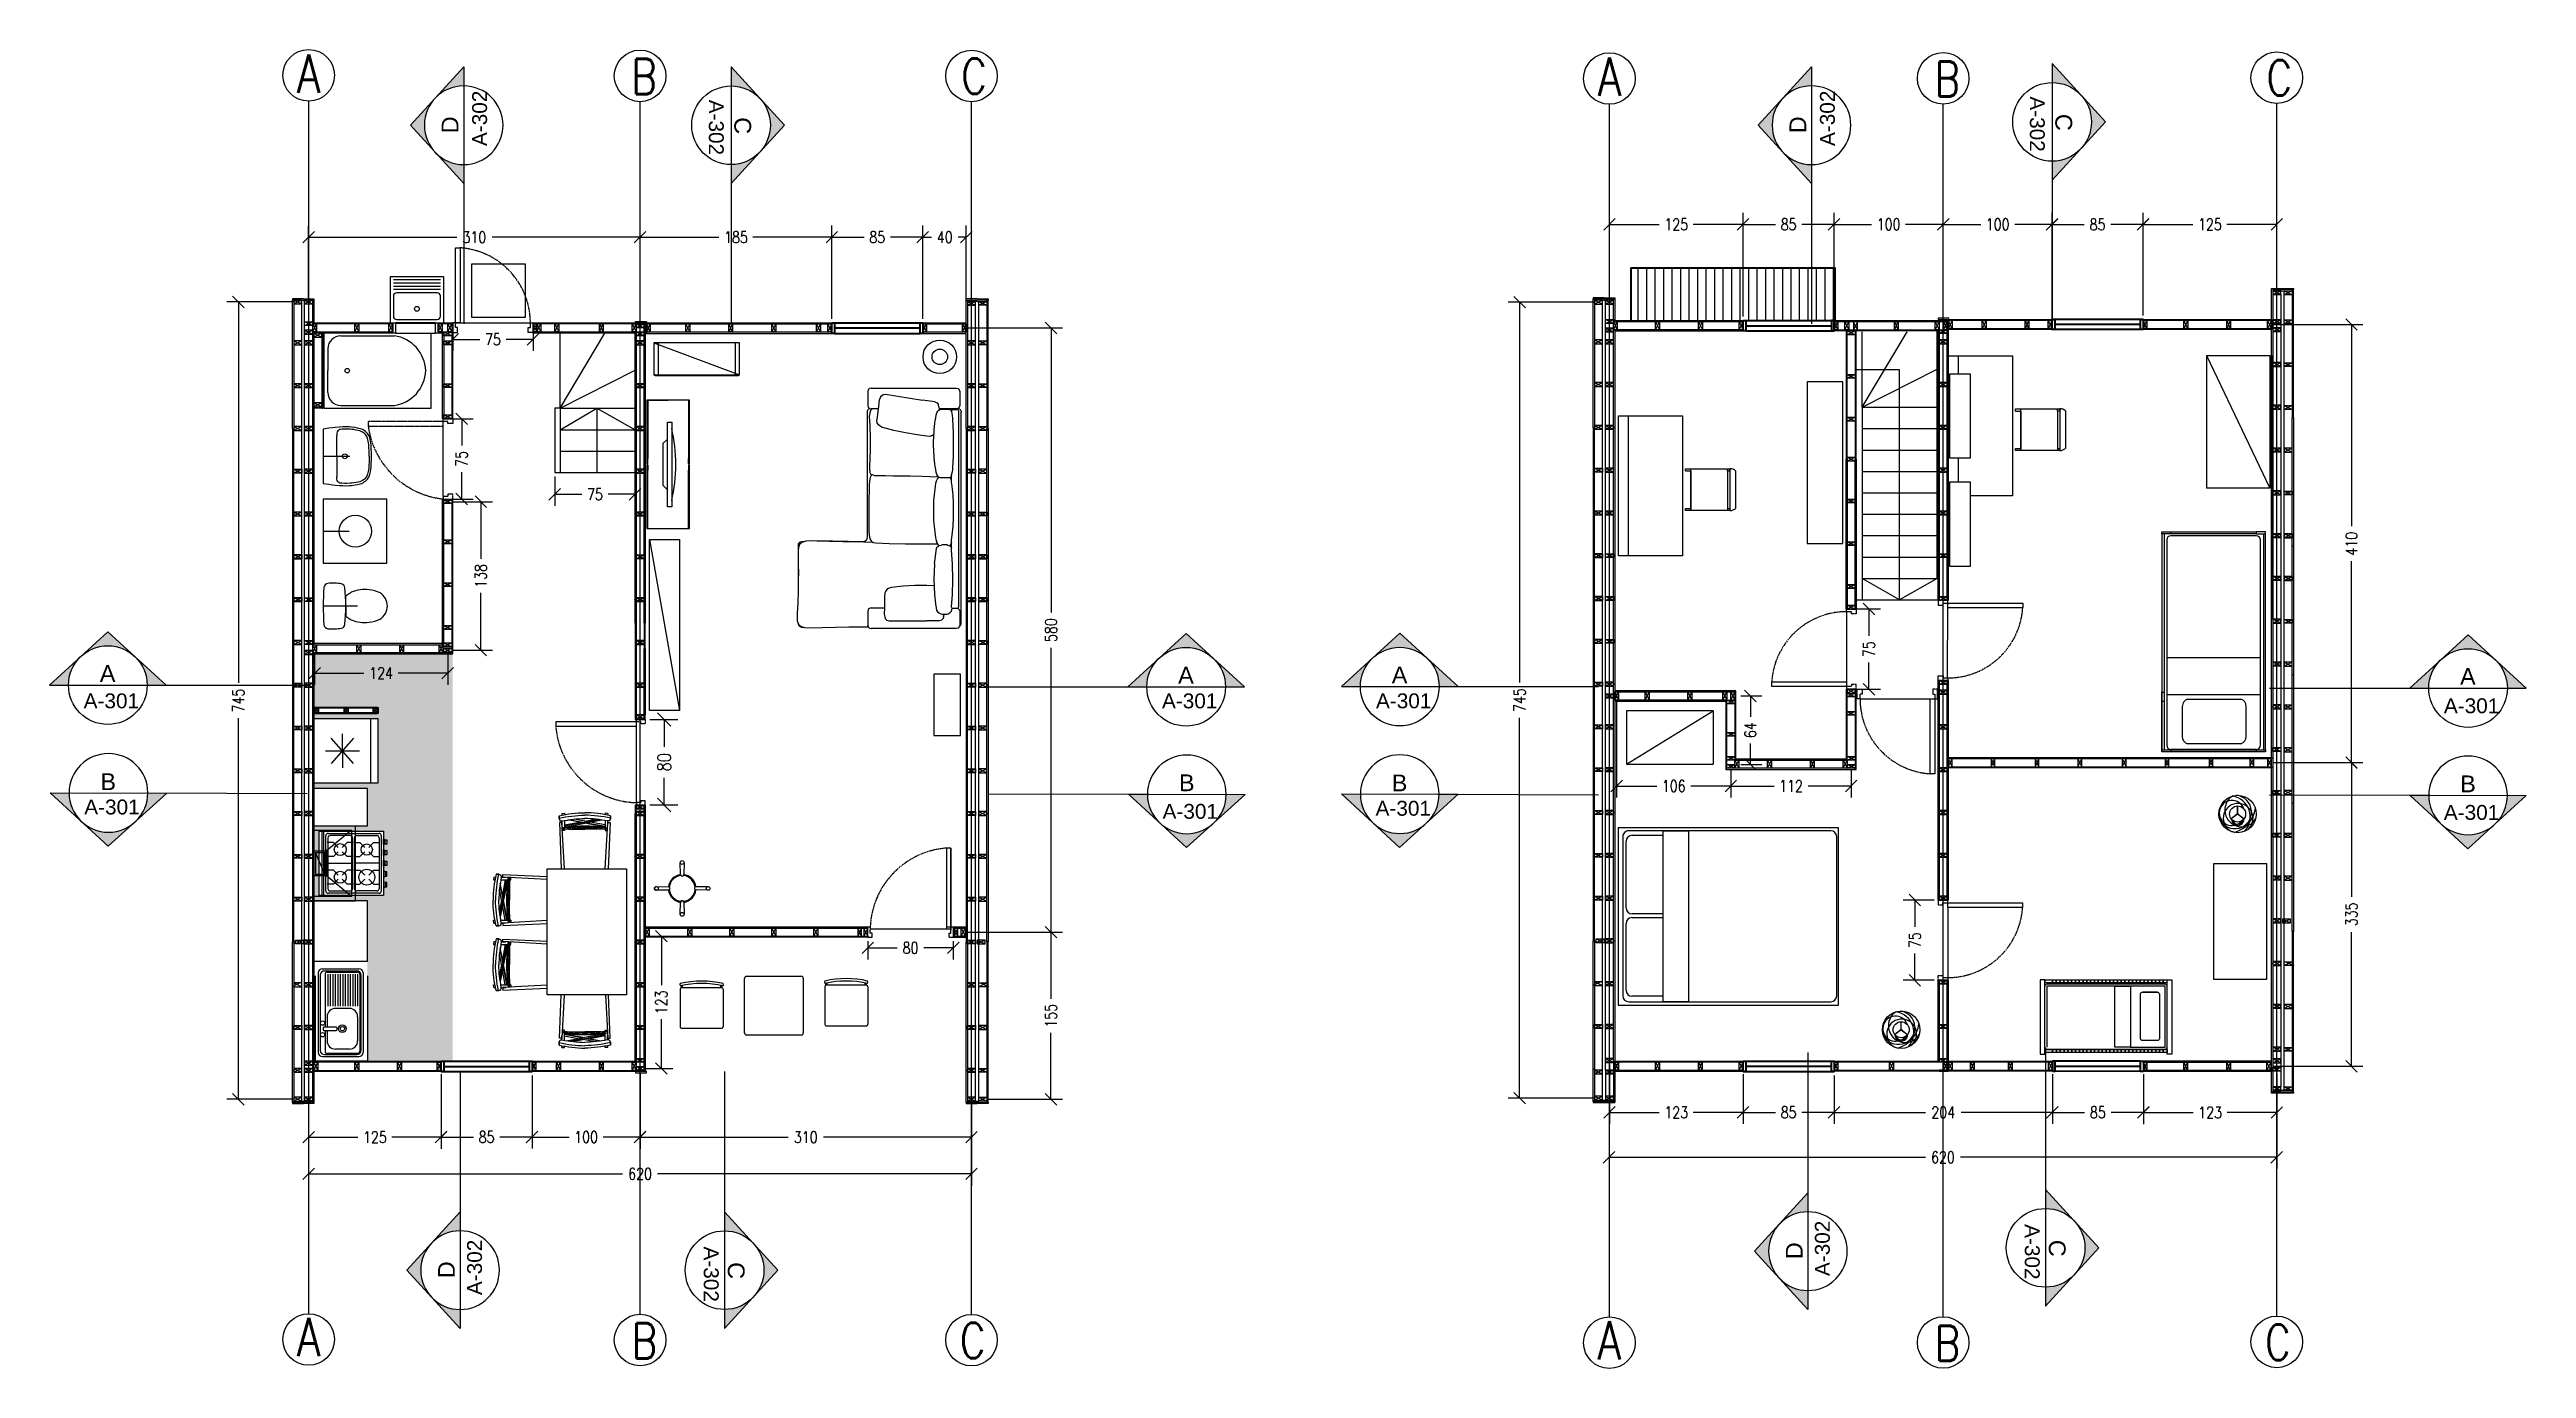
# Model space of a CAD drawing. Header units: centimetres. Extents: x 625 to 2942, y 2058 to 3292.
import ezdxf

# ---------------------------------------------------------------- set-up
doc = ezdxf.new("R2010")
doc.units = ezdxf.units.CM
doc.header["$MEASUREMENT"] = 0
doc.linetypes.add('0', pattern=[0])
doc.linetypes.add('CENTER', pattern=[2, 1.25, -0.25, 0.25, -0.25])
doc.layers.get('DEFPOINTS').update_dxf_attribs({"color": 210})
doc.layers.add('_AUX', color=210, linetype='Continuous', lineweight=18, plot=False)
for name, color, linetype, lineweight in [('A-ANNO-DIMS', 3, 'Continuous', 18), ('A-ANNO-SYMB', 3, 'Continuous', 18), ('A-DETL-MCUT', 4, 'Continuous', 25), ('A-DOOR-FULL', 4, 'Continuous', 25), ('A-ELEV-MBE1', 7, 'Continuous', 35), ('A-ELEV-MBE2', 4, 'Continuous', 25), ('A-FLOR-PATT', 8, 'Continuous', 18), ('A-FURN', 8, 'Continuous', 18), ('A-SECT-MCUT', 7, 'Continuous', 35), ('A-WALL-STUD', 3, 'Continuous', 18)]:
    doc.layers.add(name, color=color, linetype=linetype, lineweight=lineweight)
doc.layers.add('arredi_cucina', color=252, linetype='Continuous')
doc.styles.add('E-ROMANS', font='romans.shx', dxfattribs={"width": 0.8})
doc.styles.get("Standard").update_dxf_attribs({"font": 'Arial.ttf'})
doc.dimstyles.new('QUOTE', dxfattribs={"dimtxt": 0.18, "dimasz": 0.18, "dimexe": 0.18, "dimexo": 0.0625, "dimgap": 0.09, "dimtad": 0, "dimdec": 4, "dimzin": 0, "dimdsep": 46, "dimtxsty": 'E-ROMANS', "dimblk": 'OBLIQUE', "dimblk1": 'OBLIQUE', "dimblk2": 'OBLIQUE', "dimcen": 0.09, "dimadec": 0, "dimazin": 0, "dimtfac": 1, "dimtdec": 4, "dimtofl": 0, "dimtmove": 0, "dimatfit": 3, "dimldrblk": 'OBLIQUE', "dimfxl": 1, "dimtolj": 1, "dimtzin": 0, "dimarcsym": 0})

msp = doc.modelspace()

# ---------------------------------------------------------------- texts
at = {"layer": 'A-ANNO-SYMB'}
for s, height, rotation, p in [('A-302', 13.906074, 90, (1034.66146, 3201.70238)), ('A-302', 13.906074, 270, (1242.14866, 3245.05974)), ('A-302', 13.906074, 90, (2295.31511, 3201.73066)), ('A-302', 13.906074, 270, (2477.73189, 3248.20419)), ('D', 15.67946, 90, (1007.89313, 3213.65294)), ('C', 15.67946, 270, (1265.97718, 3228.65652)), ('D', 15.67946, 90, (2268.54678, 3213.68122)), ('C', 15.67946, 270, (2501.56041, 3231.80097)), ('B', 15.67946, 359.83624135, (673.04534, 2599.17636)), ('B', 15.67946, 359.83624135, (1681.83393, 2598.13614)), ('B', 15.67946, 359.83624135, (1880.84042, 2598.00649)), ('B', 15.67946, 359.83624135, (2880.21718, 2597.14147)), ('A-302', 13.906074, 90, (2290.59058, 2144.44097)), ('A-302', 13.906074, 270, (2473.00736, 2193.05275)), ('D', 15.67946, 90, (1004.54, 2142.45137)), ('A-302', 13.906074, 90, (1029.93694, 2126.63888)), ('A-302', 13.906074, 270, (1237.42413, 2172.13448)), ('C', 15.67946, 270, (1259.88126, 2157.45495)), ('D', 15.67946, 90, (2265.19364, 2160.25346)), ('C', 15.67946, 270, (2495.46449, 2178.37321))]:
    msp.add_text(s, height=height, rotation=rotation, dxfattribs=at).set_placement(p)
for s, height, p in [('A', 15.67946, (672.49029, 2700.38478)), ('A', 15.67946, (1681.07617, 2698.83819)), ('A', 15.67946, (1880.89402, 2699.01236)), ('A', 15.67946, (2880.06808, 2697.64097)), ('A-301', 13.906074, (657.38688, 2675.67583)), ('A-301', 13.906074, (1665.97277, 2675.63308)), ('A-301', 13.906074, (1866.12327, 2675.69193)), ('A-301', 13.906074, (2864.96468, 2671.0779)), ('A-301', 13.906074, (657.94797, 2576.35296)), ('A-301', 13.906074, (1666.53415, 2572.27927)), ('A-301', 13.906074, (1865.74305, 2575.18309)), ('A-301', 13.906074, (2864.9174, 2571.28459))]:
    msp.add_text(s, height=height, dxfattribs=at).set_placement(p)
at = {"layer": 'A-ANNO-SYMB', "attachment_point": 1, "style": 'E-ROMANS'}
for s, width, insert, char_height in [('A', 37.201034, (856.88391, 3287.4872), 35.90383), ('B', 28.5455228, (1169.77316, 3283.20223), 32.92949), ('C', 37.3301876, (1478.25714, 3283.76993), 33.19941), ('A', 37.201034, (2073.4962, 3284.45962), 35.90383), ('B', 28.5455228, (2388.58338, 3280.92605), 32.92949), ('C', 37.3301876, (2699.06261, 3282.08982), 33.19941), ('A', 37.201034, (856.80938, 2105.29526), 35.90383), ('B', 28.5455228, (1169.9998, 2100.23076), 32.92949), ('C', 37.3301876, (1476.87099, 2100.732), 33.19941), ('A', 37.201034, (2073.42168, 2102.26767), 35.90383), ('B', 28.5455228, (2388.81002, 2097.95459), 32.92949), ('C', 37.3301876, (2697.67646, 2099.05189), 33.19941)]:
    msp.add_mtext_dynamic_manual_height_columns(s, width=width, gutter_width=2.5, heights=[0], dxfattribs=dict(at, insert=insert, char_height=char_height))

# ---------------------------------------------------------------- blocks, each defined once
blk = doc.blocks.new('Sezioni')
h = blk.add_hatch(color=256)
h.dxf.hatch_style = 1
h.paths.add_polyline_path([(52521, 47455), (52264, 47221), (52418, 47221, -0.210523)])
h.paths.add_polyline_path([(52735, 47652), (52521, 47455, -0.388338), (52949, 47455)])
h.paths.add_polyline_path([(52949, 47455, -0.210523), (53053, 47221), (53206, 47221)])
blk.add_lwpolyline([(52264, 47221), (53206, 47221), (52735, 47652)], close=True)
blk.add_circle((52735, 47221), 318)
blk = doc.blocks.new('_Oblique')
at = {"color": 0, "linetype": 'ByBlock', "lineweight": -2}
blk.add_line((-0.5, -0.5), (0.5, 0.5), dxfattribs=at)
blk = doc.blocks.new('*D49')
at = {"layer": 'A-ANNO-DIMS', "color": 0, "lineweight": -2, "transparency": 16777216}
for p, q in [((1177.8, 2335), (1177.8, 2263.6)), ((1487.8, 2306.1), (1487.8, 2263.6)), ((1177.8, 2274.4), (1316.3, 2274.4)), ((1487.8, 2274.4), (1349.4, 2274.4))]:
    blk.add_line(p, q, dxfattribs=at)
at = {"layer": 'DEFPOINTS', "color": 0, "transparency": 16777216}
for p in [(1177.8, 2338.7), (1487.8, 2309.9), (1177.8, 2274.4)]:
    blk.add_point(p, dxfattribs=at)
at = {"layer": 'A-ANNO-DIMS', "color": 0, "lineweight": -2, "transparency": 16777216, "xscale": 10.8, "yscale": 10.8, "zscale": 10.8, "rotation": 180}
blk.add_blockref('_Oblique', (1177.8, 2274.4), dxfattribs=at)
at = {"layer": 'A-ANNO-DIMS', "color": 0, "lineweight": -2, "transparency": 16777216, "xscale": 10.8, "yscale": 10.8, "zscale": 10.8}
blk.add_blockref('_Oblique', (1487.8, 2274.4), dxfattribs=at)
at = {"layer": 'A-ANNO-DIMS', "color": 0, "transparency": 16777216, "insert": (1332.8, 2274.4), "char_height": 10.8, "attachment_point": 5, "style": 'E-ROMANS'}
blk.add_mtext('\\A1;310', dxfattribs=at)
blk = doc.blocks.new('*D50')
at = {"layer": 'A-ANNO-DIMS', "color": 0, "lineweight": -2, "transparency": 16777216}
for p, q in [((867.8, 2306.1), (867.8, 2229.3)), ((1487.8, 2304.3), (1487.8, 2229.3)), ((867.8, 2240.1), (1161.5, 2240.1)), ((1487.8, 2240.1), (1194.1, 2240.1))]:
    blk.add_line(p, q, dxfattribs=at)
at = {"layer": 'DEFPOINTS', "color": 0, "transparency": 16777216}
for p in [(867.8, 2309.9), (1487.8, 2308.1), (1487.8, 2240.1)]:
    blk.add_point(p, dxfattribs=at)
at = {"layer": 'A-ANNO-DIMS', "color": 0, "lineweight": -2, "transparency": 16777216, "xscale": 10.8, "yscale": 10.8, "zscale": 10.8, "rotation": 180}
blk.add_blockref('_Oblique', (867.8, 2240.1), dxfattribs=at)
at = {"layer": 'A-ANNO-DIMS', "color": 0, "lineweight": -2, "transparency": 16777216, "xscale": 10.8, "yscale": 10.8, "zscale": 10.8}
blk.add_blockref('_Oblique', (1487.8, 2240.1), dxfattribs=at)
at = {"layer": 'A-ANNO-DIMS', "color": 0, "transparency": 16777216, "insert": (1177.8, 2240.1), "char_height": 10.8, "attachment_point": 5, "style": 'E-ROMANS'}
blk.add_mtext('\\A1;620', dxfattribs=at)
blk = doc.blocks.new('*D51')
at = {"layer": 'A-ANNO-DIMS', "color": 0, "lineweight": -2, "transparency": 16777216}
for p, q in [((991.7, 2332.1), (991.7, 2263.6)), ((867.8, 2306.1), (867.8, 2263.6)), ((867.8, 2274.4), (913.9, 2274.4)), ((991.7, 2274.4), (945.7, 2274.4))]:
    blk.add_line(p, q, dxfattribs=at)
at = {"layer": 'DEFPOINTS', "color": 0, "transparency": 16777216}
for p in [(991.7, 2335.8), (867.8, 2309.9), (991.7, 2274.4)]:
    blk.add_point(p, dxfattribs=at)
at = {"layer": 'A-ANNO-DIMS', "color": 0, "lineweight": -2, "transparency": 16777216, "xscale": 10.8, "yscale": 10.8, "zscale": 10.8, "rotation": 180}
blk.add_blockref('_Oblique', (867.8, 2274.4), dxfattribs=at)
at = {"layer": 'A-ANNO-DIMS', "color": 0, "lineweight": -2, "transparency": 16777216, "xscale": 10.8, "yscale": 10.8, "zscale": 10.8}
blk.add_blockref('_Oblique', (991.7, 2274.4), dxfattribs=at)
at = {"layer": 'A-ANNO-DIMS', "color": 0, "transparency": 16777216, "insert": (929.8, 2274.4), "char_height": 10.8, "attachment_point": 5, "style": 'E-ROMANS'}
blk.add_mtext('\\A1;125', dxfattribs=at)
blk = doc.blocks.new('*D52')
at = {"layer": 'A-ANNO-DIMS', "color": 0, "lineweight": -2, "transparency": 16777216}
for p, q in [((991.7, 2333.2), (991.7, 2263.7)), ((1076.8, 2332.1), (1076.8, 2263.7)), ((991.7, 2274.5), (1021.9, 2274.5)), ((1076.8, 2274.5), (1046.6, 2274.5))]:
    blk.add_line(p, q, dxfattribs=at)
at = {"layer": 'DEFPOINTS', "color": 0, "transparency": 16777216}
for p in [(991.7, 2336.9), (1076.8, 2335.8), (1076.8, 2274.5)]:
    blk.add_point(p, dxfattribs=at)
at = {"layer": 'A-ANNO-DIMS', "color": 0, "lineweight": -2, "transparency": 16777216, "xscale": 10.8, "yscale": 10.8, "zscale": 10.8, "rotation": 180}
blk.add_blockref('_Oblique', (991.7, 2274.5), dxfattribs=at)
at = {"layer": 'A-ANNO-DIMS', "color": 0, "lineweight": -2, "transparency": 16777216, "xscale": 10.8, "yscale": 10.8, "zscale": 10.8}
blk.add_blockref('_Oblique', (1076.8, 2274.5), dxfattribs=at)
at = {"layer": 'A-ANNO-DIMS', "color": 0, "transparency": 16777216, "insert": (1034.3, 2274.5), "char_height": 10.8, "attachment_point": 5, "style": 'E-ROMANS'}
blk.add_mtext('\\A1;85', dxfattribs=at)
blk = doc.blocks.new('*D53')
at = {"layer": 'A-ANNO-DIMS', "color": 0, "lineweight": -2, "transparency": 16777216}
for p, q in [((1076.8, 2332.1), (1076.8, 2263.7)), ((1177.8, 2335), (1177.8, 2263.7)), ((1076.8, 2274.5), (1111.4, 2274.5)), ((1177.8, 2274.5), (1143.2, 2274.5))]:
    blk.add_line(p, q, dxfattribs=at)
at = {"layer": 'DEFPOINTS', "color": 0, "transparency": 16777216}
for p in [(1076.8, 2335.8), (1177.8, 2338.7), (1177.8, 2274.5)]:
    blk.add_point(p, dxfattribs=at)
at = {"layer": 'A-ANNO-DIMS', "color": 0, "lineweight": -2, "transparency": 16777216, "xscale": 10.8, "yscale": 10.8, "zscale": 10.8, "rotation": 180}
blk.add_blockref('_Oblique', (1076.8, 2274.5), dxfattribs=at)
at = {"layer": 'A-ANNO-DIMS', "color": 0, "lineweight": -2, "transparency": 16777216, "xscale": 10.8, "yscale": 10.8, "zscale": 10.8}
blk.add_blockref('_Oblique', (1177.8, 2274.5), dxfattribs=at)
at = {"layer": 'A-ANNO-DIMS', "color": 0, "transparency": 16777216, "insert": (1127.3, 2274.5), "char_height": 10.8, "attachment_point": 5, "style": 'E-ROMANS'}
blk.add_mtext('\\A1;100', dxfattribs=at)
blk = doc.blocks.new('*D54')
at = {"layer": 'A-ANNO-DIMS', "color": 0, "lineweight": -2, "transparency": 16777216}
for p, q in [((1390.8, 2457.7), (1390.8, 2440.7)), ((1470.8, 2457.7), (1470.8, 2440.7)), ((1390.8, 2451.5), (1418.4, 2451.5)), ((1470.8, 2451.5), (1443.2, 2451.5))]:
    blk.add_line(p, q, dxfattribs=at)
at = {"layer": 'DEFPOINTS', "color": 0, "transparency": 16777216}
for p in [(1390.8, 2461.4), (1470.8, 2461.4), (1470.8, 2451.5)]:
    blk.add_point(p, dxfattribs=at)
at = {"layer": 'A-ANNO-DIMS', "color": 0, "lineweight": -2, "transparency": 16777216, "xscale": 10.8, "yscale": 10.8, "zscale": 10.8, "rotation": 180}
blk.add_blockref('_Oblique', (1390.8, 2451.5), dxfattribs=at)
at = {"layer": 'A-ANNO-DIMS', "color": 0, "lineweight": -2, "transparency": 16777216, "xscale": 10.8, "yscale": 10.8, "zscale": 10.8}
blk.add_blockref('_Oblique', (1470.8, 2451.5), dxfattribs=at)
at = {"layer": 'A-ANNO-DIMS', "color": 0, "transparency": 16777216, "insert": (1430.8, 2451.5), "char_height": 10.8, "attachment_point": 5, "style": 'E-ROMANS'}
blk.add_mtext('\\A1;80', dxfattribs=at)
blk = doc.blocks.new('*D55')
at = {"layer": 'A-ANNO-DIMS', "color": 0, "lineweight": -2, "transparency": 16777216}
for p, q in [((1001.6, 2868.9), (1039.7, 2868.9)), ((1028.9, 2868.9), (1028.9, 2815.4)), ((1028.9, 2730.1), (1028.9, 2783.6)), ((1001.6, 2730.1), (1039.7, 2730.1))]:
    blk.add_line(p, q, dxfattribs=at)
at = {"layer": 'DEFPOINTS', "color": 0, "transparency": 16777216}
for p in [(997.9, 2868.9), (997.9, 2730.1), (1028.9, 2730.1)]:
    blk.add_point(p, dxfattribs=at)
at = {"layer": 'A-ANNO-DIMS', "color": 0, "lineweight": -2, "transparency": 16777216, "xscale": 10.8, "yscale": 10.8, "zscale": 10.8}
for p, rotation in [((1028.9, 2868.9), 90), ((1028.9, 2730.1), 270)]:
    blk.add_blockref('_Oblique', p, dxfattribs=dict(at, rotation=rotation))
at = {"layer": 'A-ANNO-DIMS', "color": 0, "transparency": 16777216, "insert": (1028.9, 2799.5), "char_height": 10.8, "attachment_point": 5, "rotation": 90, "style": 'E-ROMANS'}
blk.add_mtext('\\A1;138', dxfattribs=at)
blk = doc.blocks.new('*D56')
at = {"layer": 'A-ANNO-DIMS', "color": 0, "lineweight": -2, "transparency": 16777216}
for p, q in [((1001.9, 2946.5), (1021.8, 2946.5)), ((1011, 2946.5), (1011, 2921.4)), ((1011, 2871.4), (1011, 2896.6)), ((1001.9, 2871.4), (1021.8, 2871.4))]:
    blk.add_line(p, q, dxfattribs=at)
at = {"layer": 'DEFPOINTS', "color": 0, "transparency": 16777216}
for p in [(998.2, 2946.5), (1011, 2946.5), (998.2, 2871.4)]:
    blk.add_point(p, dxfattribs=at)
at = {"layer": 'A-ANNO-DIMS', "color": 0, "lineweight": -2, "transparency": 16777216, "xscale": 10.8, "yscale": 10.8, "zscale": 10.8}
for p, rotation in [((1011, 2946.5), 90), ((1011, 2871.4), 270)]:
    blk.add_blockref('_Oblique', p, dxfattribs=dict(at, rotation=rotation))
at = {"layer": 'A-ANNO-DIMS', "color": 0, "transparency": 16777216, "insert": (1011, 2909), "char_height": 10.8, "attachment_point": 5, "rotation": 90, "style": 'E-ROMANS'}
blk.add_mtext('\\A1;75', dxfattribs=at)
blk = doc.blocks.new('*D57')
at = {"layer": 'A-ANNO-DIMS', "color": 0, "lineweight": -2, "transparency": 16777216}
for p, q in [((1002.6, 3028.1), (1002.6, 3010)), ((1002.6, 3020.8), (1027.8, 3020.8)), ((1077.7, 3020.8), (1052.6, 3020.8)), ((1077.7, 3028.1), (1077.7, 3010))]:
    blk.add_line(p, q, dxfattribs=at)
at = {"layer": 'DEFPOINTS', "color": 0, "transparency": 16777216}
for p in [(1002.6, 3031.9), (1077.7, 3031.9), (1077.7, 3020.8)]:
    blk.add_point(p, dxfattribs=at)
at = {"layer": 'A-ANNO-DIMS', "color": 0, "lineweight": -2, "transparency": 16777216, "xscale": 10.8, "yscale": 10.8, "zscale": 10.8, "rotation": 180}
blk.add_blockref('_Oblique', (1002.6, 3020.8), dxfattribs=at)
at = {"layer": 'A-ANNO-DIMS', "color": 0, "lineweight": -2, "transparency": 16777216, "xscale": 10.8, "yscale": 10.8, "zscale": 10.8}
blk.add_blockref('_Oblique', (1077.7, 3020.8), dxfattribs=at)
at = {"layer": 'A-ANNO-DIMS', "color": 0, "transparency": 16777216, "insert": (1040.2, 3020.8), "char_height": 10.8, "attachment_point": 5, "style": 'E-ROMANS'}
blk.add_mtext('\\A1;75', dxfattribs=at)
blk = doc.blocks.new('*D58')
at = {"layer": 'A-ANNO-DIMS', "color": 0, "lineweight": -2, "transparency": 16777216}
for p, q in [((1098, 2892.5), (1098, 2865.1)), ((1098, 2875.9), (1123.2, 2875.9)), ((1173.1, 2875.9), (1147.9, 2875.9)), ((1173.1, 2892.5), (1173.1, 2865.1))]:
    blk.add_line(p, q, dxfattribs=at)
at = {"layer": 'DEFPOINTS', "color": 0, "transparency": 16777216}
for p in [(1098, 2896.3), (1173.1, 2896.3), (1173.1, 2875.9)]:
    blk.add_point(p, dxfattribs=at)
at = {"layer": 'A-ANNO-DIMS', "color": 0, "lineweight": -2, "transparency": 16777216, "xscale": 10.8, "yscale": 10.8, "zscale": 10.8, "rotation": 180}
blk.add_blockref('_Oblique', (1098, 2875.9), dxfattribs=at)
at = {"layer": 'A-ANNO-DIMS', "color": 0, "lineweight": -2, "transparency": 16777216, "xscale": 10.8, "yscale": 10.8, "zscale": 10.8}
blk.add_blockref('_Oblique', (1173.1, 2875.9), dxfattribs=at)
at = {"layer": 'A-ANNO-DIMS', "color": 0, "transparency": 16777216, "insert": (1135.6, 2875.9), "char_height": 10.8, "attachment_point": 5, "style": 'E-ROMANS'}
blk.add_mtext('\\A1;75', dxfattribs=at)
blk = doc.blocks.new('*D59')
at = {"layer": 'A-ANNO-DIMS', "color": 0, "lineweight": -2, "transparency": 16777216}
for p, q in [((1187, 2665.2), (1213, 2665.2)), ((1200.4, 2665.2), (1200.4, 2639.7)), ((1200.4, 2585.2), (1200.4, 2610.7)), ((1187, 2585.2), (1213, 2585.2))]:
    blk.add_line(p, q, dxfattribs=at)
at = {"layer": 'DEFPOINTS', "color": 0, "transparency": 16777216}
for p in [(1182.6, 2665.2), (1182.6, 2585.2), (1200.4, 2585.2)]:
    blk.add_point(p, dxfattribs=at)
at = {"layer": 'A-ANNO-DIMS', "color": 0, "lineweight": -2, "transparency": 16777216, "xscale": 12.6, "yscale": 12.6, "zscale": 12.6}
for p, rotation in [((1200.4, 2665.2), 90), ((1200.4, 2585.2), 270)]:
    blk.add_blockref('_Oblique', p, dxfattribs=dict(at, rotation=rotation))
at = {"layer": 'A-ANNO-DIMS', "color": 0, "transparency": 16777216, "insert": (1200.4, 2625.2), "char_height": 12.6, "attachment_point": 5, "rotation": 90, "style": 'E-ROMANS'}
blk.add_mtext('\\A1;80', dxfattribs=at)
blk = doc.blocks.new('*D60')
at = {"layer": 'A-ANNO-DIMS', "color": 0, "lineweight": -2, "transparency": 16777216}
for p, q in [((854, 3055.8), (791.3, 3055.8)), ((802.1, 3055.8), (802.1, 2699.4)), ((802.1, 2309.9), (802.1, 2666.3)), ((854, 2309.9), (791.3, 2309.9))]:
    blk.add_line(p, q, dxfattribs=at)
at = {"layer": 'DEFPOINTS', "color": 0, "transparency": 16777216}
for p in [(802.1, 3055.8), (857.8, 3055.8), (857.7, 2309.9)]:
    blk.add_point(p, dxfattribs=at)
at = {"layer": 'A-ANNO-DIMS', "color": 0, "lineweight": -2, "transparency": 16777216, "xscale": 10.8, "yscale": 10.8, "zscale": 10.8}
for p, rotation in [((802.1, 3055.8), 90), ((802.1, 2309.9), 270)]:
    blk.add_blockref('_Oblique', p, dxfattribs=dict(at, rotation=rotation))
at = {"layer": 'A-ANNO-DIMS', "color": 0, "transparency": 16777216, "insert": (802.1, 2682.9), "char_height": 10.8, "attachment_point": 5, "rotation": 90, "style": 'E-ROMANS'}
blk.add_mtext('\\A1;745', dxfattribs=at)
blk = doc.blocks.new('*D61')
at = {"layer": 'A-ANNO-DIMS', "color": 0, "lineweight": -2, "transparency": 16777216}
for p, q in [((867.8, 3059.6), (867.8, 3127.2)), ((867.8, 3116.4), (1006.3, 3116.4)), ((1177.8, 3116.4), (1039.4, 3116.4)), ((1177.8, 3037.2), (1177.8, 3127.2))]:
    blk.add_line(p, q, dxfattribs=at)
at = {"layer": 'DEFPOINTS', "color": 0, "transparency": 16777216}
for p in [(1177.8, 3116.4), (867.8, 3055.8), (1177.8, 3033.5)]:
    blk.add_point(p, dxfattribs=at)
at = {"layer": 'A-ANNO-DIMS', "color": 0, "lineweight": -2, "transparency": 16777216, "xscale": 10.8, "yscale": 10.8, "zscale": 10.8, "rotation": 180}
blk.add_blockref('_Oblique', (867.8, 3116.4), dxfattribs=at)
at = {"layer": 'A-ANNO-DIMS', "color": 0, "lineweight": -2, "transparency": 16777216, "xscale": 10.8, "yscale": 10.8, "zscale": 10.8}
blk.add_blockref('_Oblique', (1177.8, 3116.4), dxfattribs=at)
at = {"layer": 'A-ANNO-DIMS', "color": 0, "transparency": 16777216, "insert": (1022.8, 3116.4), "char_height": 10.8, "attachment_point": 5, "style": 'E-ROMANS'}
blk.add_mtext('\\A1;310', dxfattribs=at)
blk = doc.blocks.new('*D62')
at = {"layer": 'A-ANNO-DIMS', "color": 0, "lineweight": -2, "transparency": 16777216}
for p, q in [((873.4, 2727.6), (873.4, 2697.7)), ((997.9, 2727.6), (997.9, 2697.7)), ((873.4, 2708.5), (919.5, 2708.5)), ((997.9, 2708.5), (951.7, 2708.5))]:
    blk.add_line(p, q, dxfattribs=at)
at = {"layer": 'DEFPOINTS', "color": 0, "transparency": 16777216}
for p in [(873.4, 2731.3), (997.9, 2731.3), (997.9, 2708.5)]:
    blk.add_point(p, dxfattribs=at)
at = {"layer": 'A-ANNO-DIMS', "color": 0, "lineweight": -2, "transparency": 16777216, "xscale": 10.8, "yscale": 10.8, "zscale": 10.8, "rotation": 180}
blk.add_blockref('_Oblique', (873.4, 2708.5), dxfattribs=at)
at = {"layer": 'A-ANNO-DIMS', "color": 0, "lineweight": -2, "transparency": 16777216, "xscale": 10.8, "yscale": 10.8, "zscale": 10.8}
blk.add_blockref('_Oblique', (997.9, 2708.5), dxfattribs=at)
at = {"layer": 'A-ANNO-DIMS', "color": 0, "transparency": 16777216, "insert": (935.6, 2708.5), "char_height": 10.8, "attachment_point": 5, "style": 'E-ROMANS'}
blk.add_mtext('\\A1;124', dxfattribs=at)
blk = doc.blocks.new('*D63')
at = {"layer": 'A-ANNO-DIMS', "color": 0, "lineweight": -2, "transparency": 16777216}
for p, q in [((1177.8, 3037.2), (1177.8, 3127.2)), ((1177.8, 3116.4), (1251.6, 3116.4)), ((1357.2, 3116.4), (1283.4, 3116.4)), ((1357.2, 3040.1), (1357.2, 3127.2))]:
    blk.add_line(p, q, dxfattribs=at)
at = {"layer": 'DEFPOINTS', "color": 0, "transparency": 16777216}
for p in [(1357.2, 3116.4), (1357.2, 3036.4), (1177.8, 3033.5)]:
    blk.add_point(p, dxfattribs=at)
at = {"layer": 'A-ANNO-DIMS', "color": 0, "lineweight": -2, "transparency": 16777216, "xscale": 10.8, "yscale": 10.8, "zscale": 10.8, "rotation": 180}
blk.add_blockref('_Oblique', (1177.8, 3116.4), dxfattribs=at)
at = {"layer": 'A-ANNO-DIMS', "color": 0, "lineweight": -2, "transparency": 16777216, "xscale": 10.8, "yscale": 10.8, "zscale": 10.8}
blk.add_blockref('_Oblique', (1357.2, 3116.4), dxfattribs=at)
at = {"layer": 'A-ANNO-DIMS', "color": 0, "transparency": 16777216, "insert": (1267.5, 3116.4), "char_height": 10.8, "attachment_point": 5, "style": 'E-ROMANS'}
blk.add_mtext('\\A1;185', dxfattribs=at)
blk = doc.blocks.new('*D64')
at = {"layer": 'A-ANNO-DIMS', "color": 0, "lineweight": -2, "transparency": 16777216}
for p, q in [((1357.2, 3040.1), (1357.2, 3127.3)), ((1357.2, 3116.5), (1387.3, 3116.5)), ((1442.2, 3116.5), (1412.1, 3116.5)), ((1442.2, 3040.1), (1442.2, 3127.3))]:
    blk.add_line(p, q, dxfattribs=at)
at = {"layer": 'DEFPOINTS', "color": 0, "transparency": 16777216}
for p in [(1442.2, 3116.5), (1357.2, 3036.4), (1442.2, 3036.4)]:
    blk.add_point(p, dxfattribs=at)
at = {"layer": 'A-ANNO-DIMS', "color": 0, "lineweight": -2, "transparency": 16777216, "xscale": 10.8, "yscale": 10.8, "zscale": 10.8, "rotation": 180}
blk.add_blockref('_Oblique', (1357.2, 3116.5), dxfattribs=at)
at = {"layer": 'A-ANNO-DIMS', "color": 0, "lineweight": -2, "transparency": 16777216, "xscale": 10.8, "yscale": 10.8, "zscale": 10.8}
blk.add_blockref('_Oblique', (1442.2, 3116.5), dxfattribs=at)
at = {"layer": 'A-ANNO-DIMS', "color": 0, "transparency": 16777216, "insert": (1399.7, 3116.5), "char_height": 10.8, "attachment_point": 5, "style": 'E-ROMANS'}
blk.add_mtext('\\A1;85', dxfattribs=at)
blk = doc.blocks.new('*D65')
at = {"layer": 'A-ANNO-DIMS', "color": 0, "lineweight": -2, "transparency": 16777216}
for p, q in [((1442.2, 3040.1), (1442.2, 3127.3)), ((1442.2, 3116.5), (1450.4, 3116.5)), ((1482.9, 3116.5), (1475.2, 3116.5)), ((1482.9, 3040.1), (1482.9, 3127.3))]:
    blk.add_line(p, q, dxfattribs=at)
at = {"layer": 'DEFPOINTS', "color": 0, "transparency": 16777216}
for p in [(1482.9, 3116.5), (1442.2, 3036.4), (1482.9, 3036.4)]:
    blk.add_point(p, dxfattribs=at)
at = {"layer": 'A-ANNO-DIMS', "color": 0, "lineweight": -2, "transparency": 16777216, "xscale": 10.8, "yscale": 10.8, "zscale": 10.8, "rotation": 180}
blk.add_blockref('_Oblique', (1442.2, 3116.5), dxfattribs=at)
at = {"layer": 'A-ANNO-DIMS', "color": 0, "lineweight": -2, "transparency": 16777216, "xscale": 10.8, "yscale": 10.8, "zscale": 10.8}
blk.add_blockref('_Oblique', (1482.9, 3116.5), dxfattribs=at)
at = {"layer": 'A-ANNO-DIMS', "color": 0, "transparency": 16777216, "insert": (1462.8, 3116.5), "char_height": 10.8, "attachment_point": 5, "style": 'E-ROMANS'}
blk.add_mtext('\\A1;40', dxfattribs=at)
blk = doc.blocks.new('*D66')
at = {"layer": 'A-ANNO-DIMS', "color": 0, "lineweight": -2, "transparency": 16777216}
for p, q in [((1181.6, 2462.5), (1208.5, 2462.5)), ((1197.7, 2462.5), (1197.7, 2416.5)), ((1197.7, 2338.7), (1197.7, 2384.7)), ((1181.6, 2338.7), (1208.5, 2338.7))]:
    blk.add_line(p, q, dxfattribs=at)
at = {"layer": 'DEFPOINTS', "color": 0, "transparency": 16777216}
for p in [(1177.8, 2462.5), (1197.7, 2462.5), (1177.8, 2338.7)]:
    blk.add_point(p, dxfattribs=at)
at = {"layer": 'A-ANNO-DIMS', "color": 0, "lineweight": -2, "transparency": 16777216, "xscale": 10.8, "yscale": 10.8, "zscale": 10.8}
for p, rotation in [((1197.7, 2462.5), 90), ((1197.7, 2338.7), 270)]:
    blk.add_blockref('_Oblique', p, dxfattribs=dict(at, rotation=rotation))
at = {"layer": 'A-ANNO-DIMS', "color": 0, "transparency": 16777216, "insert": (1197.7, 2400.6), "char_height": 10.8, "attachment_point": 5, "rotation": 90, "style": 'E-ROMANS'}
blk.add_mtext('\\A1;123', dxfattribs=at)
blk = doc.blocks.new('*D67')
at = {"layer": 'A-ANNO-DIMS', "color": 0, "lineweight": -2, "transparency": 16777216}
for p, q in [((2084.1, 2307), (2084.1, 2244.8)), ((2708.6, 2316), (2708.6, 2244.8)), ((2084.1, 2255.6), (2380.1, 2255.6)), ((2708.6, 2255.6), (2412.7, 2255.6))]:
    blk.add_line(p, q, dxfattribs=at)
at = {"layer": 'DEFPOINTS', "color": 0, "transparency": 16777216}
for p in [(2708.6, 2319.7), (2084.1, 2310.7), (2708.6, 2255.6)]:
    blk.add_point(p, dxfattribs=at)
at = {"layer": 'A-ANNO-DIMS', "color": 0, "lineweight": -2, "transparency": 16777216, "xscale": 10.8, "yscale": 10.8, "zscale": 10.8, "rotation": 180}
blk.add_blockref('_Oblique', (2084.1, 2255.6), dxfattribs=at)
at = {"layer": 'A-ANNO-DIMS', "color": 0, "lineweight": -2, "transparency": 16777216, "xscale": 10.8, "yscale": 10.8, "zscale": 10.8}
blk.add_blockref('_Oblique', (2708.6, 2255.6), dxfattribs=at)
at = {"layer": 'A-ANNO-DIMS', "color": 0, "transparency": 16777216, "insert": (2396.4, 2255.6), "char_height": 10.8, "attachment_point": 5, "style": 'E-ROMANS'}
blk.add_mtext('\\A1;620', dxfattribs=at)
blk = doc.blocks.new('*D68')
at = {"layer": 'A-ANNO-DIMS', "color": 0, "lineweight": -2, "transparency": 16777216}
for p, q in [((2084.5, 2342.3), (2084.5, 2286.8)), ((2209.5, 2332.1), (2209.5, 2286.8)), ((2084.5, 2297.6), (2131.1, 2297.6)), ((2209.5, 2297.6), (2162.9, 2297.6))]:
    blk.add_line(p, q, dxfattribs=at)
at = {"layer": 'DEFPOINTS', "color": 0, "transparency": 16777216}
for p in [(2084.5, 2346.1), (2209.5, 2335.8), (2084.5, 2297.6)]:
    blk.add_point(p, dxfattribs=at)
at = {"layer": 'A-ANNO-DIMS', "color": 0, "lineweight": -2, "transparency": 16777216, "xscale": 10.8, "yscale": 10.8, "zscale": 10.8, "rotation": 180}
blk.add_blockref('_Oblique', (2084.5, 2297.6), dxfattribs=at)
at = {"layer": 'A-ANNO-DIMS', "color": 0, "lineweight": -2, "transparency": 16777216, "xscale": 10.8, "yscale": 10.8, "zscale": 10.8}
blk.add_blockref('_Oblique', (2209.5, 2297.6), dxfattribs=at)
at = {"layer": 'A-ANNO-DIMS', "color": 0, "transparency": 16777216, "insert": (2147, 2297.6), "char_height": 10.8, "attachment_point": 5, "style": 'E-ROMANS'}
blk.add_mtext('\\A1;123', dxfattribs=at)
blk = doc.blocks.new('*D69')
at = {"layer": 'A-ANNO-DIMS', "color": 0, "lineweight": -2, "transparency": 16777216}
for p, q in [((2209.5, 2333.2), (2209.5, 2286.8)), ((2294.6, 2332.1), (2294.6, 2286.8)), ((2209.5, 2297.6), (2239.7, 2297.6)), ((2294.6, 2297.6), (2264.5, 2297.6))]:
    blk.add_line(p, q, dxfattribs=at)
at = {"layer": 'DEFPOINTS', "color": 0, "transparency": 16777216}
for p in [(2209.5, 2336.9), (2294.6, 2335.8), (2294.6, 2297.6)]:
    blk.add_point(p, dxfattribs=at)
at = {"layer": 'A-ANNO-DIMS', "color": 0, "lineweight": -2, "transparency": 16777216, "xscale": 10.8, "yscale": 10.8, "zscale": 10.8, "rotation": 180}
blk.add_blockref('_Oblique', (2209.5, 2297.6), dxfattribs=at)
at = {"layer": 'A-ANNO-DIMS', "color": 0, "lineweight": -2, "transparency": 16777216, "xscale": 10.8, "yscale": 10.8, "zscale": 10.8}
blk.add_blockref('_Oblique', (2294.6, 2297.6), dxfattribs=at)
at = {"layer": 'A-ANNO-DIMS', "color": 0, "transparency": 16777216, "insert": (2252.1, 2297.6), "char_height": 10.8, "attachment_point": 5, "style": 'E-ROMANS'}
blk.add_mtext('\\A1;85', dxfattribs=at)
blk = doc.blocks.new('*D70')
at = {"layer": 'A-ANNO-DIMS', "color": 0, "lineweight": -2, "transparency": 16777216}
for p, q in [((2498.8, 2333.5), (2498.8, 2286.8)), ((2583.9, 2333.2), (2583.9, 2286.8)), ((2498.8, 2297.6), (2528.9, 2297.6)), ((2583.9, 2297.6), (2553.7, 2297.6))]:
    blk.add_line(p, q, dxfattribs=at)
at = {"layer": 'DEFPOINTS', "color": 0, "transparency": 16777216}
for p in [(2498.8, 2337.2), (2583.9, 2336.9), (2583.9, 2297.6)]:
    blk.add_point(p, dxfattribs=at)
at = {"layer": 'A-ANNO-DIMS', "color": 0, "lineweight": -2, "transparency": 16777216, "xscale": 10.8, "yscale": 10.8, "zscale": 10.8, "rotation": 180}
blk.add_blockref('_Oblique', (2498.8, 2297.6), dxfattribs=at)
at = {"layer": 'A-ANNO-DIMS', "color": 0, "lineweight": -2, "transparency": 16777216, "xscale": 10.8, "yscale": 10.8, "zscale": 10.8}
blk.add_blockref('_Oblique', (2583.9, 2297.6), dxfattribs=at)
at = {"layer": 'A-ANNO-DIMS', "color": 0, "transparency": 16777216, "insert": (2541.3, 2297.6), "char_height": 10.8, "attachment_point": 5, "style": 'E-ROMANS'}
blk.add_mtext('\\A1;85', dxfattribs=at)
blk = doc.blocks.new('*D71')
at = {"layer": 'A-ANNO-DIMS', "color": 0, "lineweight": -2, "transparency": 16777216}
for p, q in [((2583.9, 2332.1), (2583.9, 2286.7)), ((2708.7, 2334.1), (2708.7, 2286.7)), ((2583.9, 2297.5), (2630.4, 2297.5)), ((2708.7, 2297.5), (2662.2, 2297.5))]:
    blk.add_line(p, q, dxfattribs=at)
at = {"layer": 'DEFPOINTS', "color": 0, "transparency": 16777216}
for p in [(2583.9, 2335.8), (2708.7, 2337.9), (2708.7, 2297.5)]:
    blk.add_point(p, dxfattribs=at)
at = {"layer": 'A-ANNO-DIMS', "color": 0, "lineweight": -2, "transparency": 16777216, "xscale": 10.8, "yscale": 10.8, "zscale": 10.8, "rotation": 180}
blk.add_blockref('_Oblique', (2583.9, 2297.5), dxfattribs=at)
at = {"layer": 'A-ANNO-DIMS', "color": 0, "lineweight": -2, "transparency": 16777216, "xscale": 10.8, "yscale": 10.8, "zscale": 10.8}
blk.add_blockref('_Oblique', (2708.7, 2297.5), dxfattribs=at)
at = {"layer": 'A-ANNO-DIMS', "color": 0, "transparency": 16777216, "insert": (2646.3, 2297.5), "char_height": 10.8, "attachment_point": 5, "style": 'E-ROMANS'}
blk.add_mtext('\\A1;123', dxfattribs=at)
blk = doc.blocks.new('*D72')
at = {"layer": 'A-ANNO-DIMS', "color": 0, "lineweight": -2, "transparency": 16777216}
for p, q in [((2294.6, 2332.1), (2294.6, 2286.8)), ((2498.8, 2332.5), (2498.8, 2286.8)), ((2294.6, 2297.6), (2380, 2297.6)), ((2498.8, 2297.6), (2413.4, 2297.6))]:
    blk.add_line(p, q, dxfattribs=at)
at = {"layer": 'DEFPOINTS', "color": 0, "transparency": 16777216}
for p in [(2294.6, 2335.8), (2498.8, 2336.2), (2498.8, 2297.6)]:
    blk.add_point(p, dxfattribs=at)
at = {"layer": 'A-ANNO-DIMS', "color": 0, "lineweight": -2, "transparency": 16777216, "xscale": 10.8, "yscale": 10.8, "zscale": 10.8, "rotation": 180}
blk.add_blockref('_Oblique', (2294.6, 2297.6), dxfattribs=at)
at = {"layer": 'A-ANNO-DIMS', "color": 0, "lineweight": -2, "transparency": 16777216, "xscale": 10.8, "yscale": 10.8, "zscale": 10.8}
blk.add_blockref('_Oblique', (2498.8, 2297.6), dxfattribs=at)
at = {"layer": 'A-ANNO-DIMS', "color": 0, "transparency": 16777216, "insert": (2396.7, 2297.6), "char_height": 10.8, "attachment_point": 5, "style": 'E-ROMANS'}
blk.add_mtext('\\A1;204', dxfattribs=at)
blk = doc.blocks.new('*D73')
at = {"layer": 'A-ANNO-DIMS', "color": 0, "lineweight": -2, "transparency": 16777216}
for p, q in [((2070.6, 3055.6), (1989.7, 3055.6)), ((2000.5, 3055.6), (2000.5, 2699.8)), ((2000.5, 2310.9), (2000.5, 2666.8)), ((2070.6, 2310.9), (1989.7, 2310.9))]:
    blk.add_line(p, q, dxfattribs=at)
at = {"layer": 'DEFPOINTS', "color": 0, "transparency": 16777216}
for p in [(2000.5, 3055.6), (2074.4, 3055.6), (2074.3, 2310.9)]:
    blk.add_point(p, dxfattribs=at)
at = {"layer": 'A-ANNO-DIMS', "color": 0, "lineweight": -2, "transparency": 16777216, "xscale": 10.8, "yscale": 10.8, "zscale": 10.8}
for p, rotation in [((2000.5, 3055.6), 90), ((2000.5, 2310.9), 270)]:
    blk.add_blockref('_Oblique', p, dxfattribs=dict(at, rotation=rotation))
at = {"layer": 'A-ANNO-DIMS', "color": 0, "transparency": 16777216, "insert": (2000.5, 2683.3), "char_height": 10.8, "attachment_point": 5, "rotation": 90, "style": 'E-ROMANS'}
blk.add_mtext('\\A1;745', dxfattribs=at)
blk = doc.blocks.new('*D74')
at = {"layer": 'A-ANNO-DIMS', "color": 0, "lineweight": -2, "transparency": 16777216}
for p, q in [((2091.2, 2683.4), (2091.2, 2592.1)), ((2091.2, 2602.9), (2128.7, 2602.9)), ((2198, 2602.9), (2160.5, 2602.9)), ((2198, 2617.5), (2198, 2592.1))]:
    blk.add_line(p, q, dxfattribs=at)
at = {"layer": 'DEFPOINTS', "color": 0, "transparency": 16777216}
for p in [(2091.2, 2687.2), (2198, 2621.3), (2198, 2602.9)]:
    blk.add_point(p, dxfattribs=at)
at = {"layer": 'A-ANNO-DIMS', "color": 0, "lineweight": -2, "transparency": 16777216, "xscale": 10.8, "yscale": 10.8, "zscale": 10.8, "rotation": 180}
blk.add_blockref('_Oblique', (2091.2, 2602.9), dxfattribs=at)
at = {"layer": 'A-ANNO-DIMS', "color": 0, "lineweight": -2, "transparency": 16777216, "xscale": 10.8, "yscale": 10.8, "zscale": 10.8}
blk.add_blockref('_Oblique', (2198, 2602.9), dxfattribs=at)
at = {"layer": 'A-ANNO-DIMS', "color": 0, "transparency": 16777216, "insert": (2144.6, 2602.9), "char_height": 10.8, "attachment_point": 5, "style": 'E-ROMANS'}
blk.add_mtext('\\A1;106', dxfattribs=at)
blk = doc.blocks.new('*D75')
at = {"layer": 'A-ANNO-DIMS', "color": 0, "lineweight": -2, "transparency": 16777216}
for p, q in [((2198, 2617.5), (2198, 2592.1)), ((2198, 2602.9), (2238.4, 2602.9)), ((2310.6, 2602.9), (2270.2, 2602.9)), ((2310.6, 2617.5), (2310.6, 2592.1))]:
    blk.add_line(p, q, dxfattribs=at)
at = {"layer": 'DEFPOINTS', "color": 0, "transparency": 16777216}
for p in [(2198, 2621.3), (2310.6, 2621.3), (2310.6, 2602.9)]:
    blk.add_point(p, dxfattribs=at)
at = {"layer": 'A-ANNO-DIMS', "color": 0, "lineweight": -2, "transparency": 16777216, "xscale": 10.8, "yscale": 10.8, "zscale": 10.8, "rotation": 180}
blk.add_blockref('_Oblique', (2198, 2602.9), dxfattribs=at)
at = {"layer": 'A-ANNO-DIMS', "color": 0, "lineweight": -2, "transparency": 16777216, "xscale": 10.8, "yscale": 10.8, "zscale": 10.8}
blk.add_blockref('_Oblique', (2310.6, 2602.9), dxfattribs=at)
at = {"layer": 'A-ANNO-DIMS', "color": 0, "transparency": 16777216, "insert": (2254.3, 2602.9), "char_height": 10.8, "attachment_point": 5, "style": 'E-ROMANS'}
blk.add_mtext('\\A1;112', dxfattribs=at)
blk = doc.blocks.new('*D76')
at = {"layer": 'A-ANNO-DIMS', "color": 0, "lineweight": -2, "transparency": 16777216}
for p, q in [((2207.3, 2687.2), (2227.1, 2687.2)), ((2216.3, 2687.2), (2216.3, 2667.6)), ((2216.3, 2623.2), (2216.3, 2642.8)), ((2207.3, 2623.2), (2227.1, 2623.2))]:
    blk.add_line(p, q, dxfattribs=at)
at = {"layer": 'DEFPOINTS', "color": 0, "transparency": 16777216}
for p in [(2203.6, 2687.2), (2216.3, 2687.2), (2203.6, 2623.2)]:
    blk.add_point(p, dxfattribs=at)
at = {"layer": 'A-ANNO-DIMS', "color": 0, "lineweight": -2, "transparency": 16777216, "xscale": 10.8, "yscale": 10.8, "zscale": 10.8}
for p, rotation in [((2216.3, 2687.2), 90), ((2216.3, 2623.2), 270)]:
    blk.add_blockref('_Oblique', p, dxfattribs=dict(at, rotation=rotation))
at = {"layer": 'A-ANNO-DIMS', "color": 0, "transparency": 16777216, "insert": (2216.3, 2655.2), "char_height": 10.8, "attachment_point": 5, "rotation": 90, "style": 'E-ROMANS'}
blk.add_mtext('\\A1;64', dxfattribs=at)
blk = doc.blocks.new('*D77')
at = {"layer": 'A-ANNO-DIMS', "color": 0, "lineweight": -2, "transparency": 16777216}
for p, q in [((2388.1, 2496.3), (2359.3, 2496.3)), ((2370.1, 2496.3), (2370.1, 2471.2)), ((2370.1, 2421.2), (2370.1, 2446.4)), ((2388.1, 2421.2), (2359.3, 2421.2))]:
    blk.add_line(p, q, dxfattribs=at)
at = {"layer": 'DEFPOINTS', "color": 0, "transparency": 16777216}
for p in [(2370.1, 2496.3), (2391.9, 2496.3), (2391.9, 2421.2)]:
    blk.add_point(p, dxfattribs=at)
at = {"layer": 'A-ANNO-DIMS', "color": 0, "lineweight": -2, "transparency": 16777216, "xscale": 10.8, "yscale": 10.8, "zscale": 10.8}
for p, rotation in [((2370.1, 2496.3), 90), ((2370.1, 2421.2), 270)]:
    blk.add_blockref('_Oblique', p, dxfattribs=dict(at, rotation=rotation))
at = {"layer": 'A-ANNO-DIMS', "color": 0, "transparency": 16777216, "insert": (2370.1, 2458.8), "char_height": 10.8, "attachment_point": 5, "rotation": 90, "style": 'E-ROMANS'}
blk.add_mtext('\\A1;75', dxfattribs=at)
blk = doc.blocks.new('*D78')
at = {"layer": 'A-ANNO-DIMS', "color": 0, "lineweight": -2, "transparency": 16777216}
for p, q in [((2314.6, 2768.6), (2338, 2768.6)), ((2327.2, 2768.6), (2327.2, 2743.4)), ((2327.2, 2693.5), (2327.2, 2718.6)), ((2314.6, 2693.5), (2338, 2693.5))]:
    blk.add_line(p, q, dxfattribs=at)
at = {"layer": 'DEFPOINTS', "color": 0, "transparency": 16777216}
for p in [(2310.8, 2768.6), (2327.2, 2768.6), (2310.8, 2693.5)]:
    blk.add_point(p, dxfattribs=at)
at = {"layer": 'A-ANNO-DIMS', "color": 0, "lineweight": -2, "transparency": 16777216, "xscale": 10.8, "yscale": 10.8, "zscale": 10.8}
for p, rotation in [((2327.2, 2768.6), 90), ((2327.2, 2693.5), 270)]:
    blk.add_blockref('_Oblique', p, dxfattribs=dict(at, rotation=rotation))
at = {"layer": 'A-ANNO-DIMS', "color": 0, "transparency": 16777216, "insert": (2327.2, 2731), "char_height": 10.8, "width": 27.847, "attachment_point": 5, "rotation": 90, "style": 'E-ROMANS'}
blk.add_mtext('\\A1;75', dxfattribs=at)
blk = doc.blocks.new('*D79')
at = {"layer": 'A-ANNO-DIMS', "color": 0, "lineweight": -2, "transparency": 16777216}
for p, q in [((2084.5, 3033.4), (2084.5, 3139.2)), ((2084.5, 3128.4), (2131.1, 3128.4)), ((2209.5, 3128.4), (2162.9, 3128.4)), ((2209.5, 3042.2), (2209.5, 3139.2))]:
    blk.add_line(p, q, dxfattribs=at)
at = {"layer": 'DEFPOINTS', "color": 0, "transparency": 16777216}
for p in [(2209.5, 3128.4), (2209.5, 3038.4), (2084.5, 3029.6)]:
    blk.add_point(p, dxfattribs=at)
at = {"layer": 'A-ANNO-DIMS', "color": 0, "lineweight": -2, "transparency": 16777216, "xscale": 10.8, "yscale": 10.8, "zscale": 10.8, "rotation": 180}
blk.add_blockref('_Oblique', (2084.5, 3128.4), dxfattribs=at)
at = {"layer": 'A-ANNO-DIMS', "color": 0, "lineweight": -2, "transparency": 16777216, "xscale": 10.8, "yscale": 10.8, "zscale": 10.8}
blk.add_blockref('_Oblique', (2209.5, 3128.4), dxfattribs=at)
at = {"layer": 'A-ANNO-DIMS', "color": 0, "transparency": 16777216, "insert": (2147, 3128.4), "char_height": 10.8, "attachment_point": 5, "style": 'E-ROMANS'}
blk.add_mtext('\\A1;125', dxfattribs=at)
blk = doc.blocks.new('*D80')
at = {"layer": 'A-ANNO-DIMS', "color": 0, "lineweight": -2, "transparency": 16777216}
for p, q in [((2209.5, 3042.2), (2209.5, 3139.2)), ((2209.5, 3128.4), (2239.7, 3128.4)), ((2294.6, 3128.4), (2264.5, 3128.4)), ((2294.6, 3042.2), (2294.6, 3139.2))]:
    blk.add_line(p, q, dxfattribs=at)
at = {"layer": 'DEFPOINTS', "color": 0, "transparency": 16777216}
for p in [(2294.6, 3128.4), (2209.5, 3038.4), (2294.6, 3038.4)]:
    blk.add_point(p, dxfattribs=at)
at = {"layer": 'A-ANNO-DIMS', "color": 0, "lineweight": -2, "transparency": 16777216, "xscale": 10.8, "yscale": 10.8, "zscale": 10.8, "rotation": 180}
blk.add_blockref('_Oblique', (2209.5, 3128.4), dxfattribs=at)
at = {"layer": 'A-ANNO-DIMS', "color": 0, "lineweight": -2, "transparency": 16777216, "xscale": 10.8, "yscale": 10.8, "zscale": 10.8}
blk.add_blockref('_Oblique', (2294.6, 3128.4), dxfattribs=at)
at = {"layer": 'A-ANNO-DIMS', "color": 0, "transparency": 16777216, "insert": (2252.1, 3128.4), "char_height": 10.8, "attachment_point": 5, "style": 'E-ROMANS'}
blk.add_mtext('\\A1;85', dxfattribs=at)
blk = doc.blocks.new('*D81')
at = {"layer": 'A-ANNO-DIMS', "color": 0, "lineweight": -2, "transparency": 16777216}
for p, q in [((2294.6, 3042.2), (2294.6, 3139.2)), ((2294.6, 3128.4), (2329.7, 3128.4)), ((2396.7, 3128.4), (2361.5, 3128.4)), ((2396.7, 3031.8), (2396.7, 3139.2))]:
    blk.add_line(p, q, dxfattribs=at)
at = {"layer": 'DEFPOINTS', "color": 0, "transparency": 16777216}
for p in [(2396.7, 3128.4), (2294.6, 3038.4), (2396.7, 3028)]:
    blk.add_point(p, dxfattribs=at)
at = {"layer": 'A-ANNO-DIMS', "color": 0, "lineweight": -2, "transparency": 16777216, "xscale": 10.8, "yscale": 10.8, "zscale": 10.8, "rotation": 180}
blk.add_blockref('_Oblique', (2294.6, 3128.4), dxfattribs=at)
at = {"layer": 'A-ANNO-DIMS', "color": 0, "lineweight": -2, "transparency": 16777216, "xscale": 10.8, "yscale": 10.8, "zscale": 10.8}
blk.add_blockref('_Oblique', (2396.7, 3128.4), dxfattribs=at)
at = {"layer": 'A-ANNO-DIMS', "color": 0, "transparency": 16777216, "insert": (2345.6, 3128.4), "char_height": 10.8, "attachment_point": 5, "style": 'E-ROMANS'}
blk.add_mtext('\\A1;100', dxfattribs=at)
blk = doc.blocks.new('*D82')
at = {"layer": 'A-ANNO-DIMS', "color": 0, "lineweight": -2, "transparency": 16777216}
for p, q in [((2396.7, 3031.8), (2396.7, 3139.2)), ((2396.7, 3128.4), (2431.7, 3128.4)), ((2498.5, 3128.4), (2463.5, 3128.4)), ((2498.5, 3033.7), (2498.5, 3139.2))]:
    blk.add_line(p, q, dxfattribs=at)
at = {"layer": 'DEFPOINTS', "color": 0, "transparency": 16777216}
for p in [(2498.5, 3128.4), (2396.7, 3028), (2498.5, 3029.9)]:
    blk.add_point(p, dxfattribs=at)
at = {"layer": 'A-ANNO-DIMS', "color": 0, "lineweight": -2, "transparency": 16777216, "xscale": 10.8, "yscale": 10.8, "zscale": 10.8, "rotation": 180}
blk.add_blockref('_Oblique', (2396.7, 3128.4), dxfattribs=at)
at = {"layer": 'A-ANNO-DIMS', "color": 0, "lineweight": -2, "transparency": 16777216, "xscale": 10.8, "yscale": 10.8, "zscale": 10.8}
blk.add_blockref('_Oblique', (2498.5, 3128.4), dxfattribs=at)
at = {"layer": 'A-ANNO-DIMS', "color": 0, "transparency": 16777216, "insert": (2447.6, 3128.4), "char_height": 10.8, "attachment_point": 5, "style": 'E-ROMANS'}
blk.add_mtext('\\A1;100', dxfattribs=at)
blk = doc.blocks.new('*D83')
at = {"layer": 'A-ANNO-DIMS', "color": 0, "lineweight": -2, "transparency": 16777216}
for p, q in [((2498.5, 3043.3), (2498.5, 3139.1)), ((2498.5, 3128.3), (2528.6, 3128.3)), ((2583.6, 3128.3), (2553.4, 3128.3)), ((2583.6, 3043.3), (2583.6, 3139.1))]:
    blk.add_line(p, q, dxfattribs=at)
at = {"layer": 'DEFPOINTS', "color": 0, "transparency": 16777216}
for p in [(2583.6, 3128.3), (2498.5, 3039.5), (2583.6, 3039.5)]:
    blk.add_point(p, dxfattribs=at)
at = {"layer": 'A-ANNO-DIMS', "color": 0, "lineweight": -2, "transparency": 16777216, "xscale": 10.8, "yscale": 10.8, "zscale": 10.8, "rotation": 180}
blk.add_blockref('_Oblique', (2498.5, 3128.3), dxfattribs=at)
at = {"layer": 'A-ANNO-DIMS', "color": 0, "lineweight": -2, "transparency": 16777216, "xscale": 10.8, "yscale": 10.8, "zscale": 10.8}
blk.add_blockref('_Oblique', (2583.6, 3128.3), dxfattribs=at)
at = {"layer": 'A-ANNO-DIMS', "color": 0, "transparency": 16777216, "insert": (2541, 3128.3), "char_height": 10.8, "attachment_point": 5, "style": 'E-ROMANS'}
blk.add_mtext('\\A1;85', dxfattribs=at)
blk = doc.blocks.new('*D84')
at = {"layer": 'A-ANNO-DIMS', "color": 0, "lineweight": -2, "transparency": 16777216}
for p, q in [((2583.6, 3043.3), (2583.6, 3139.2)), ((2583.6, 3128.4), (2630.2, 3128.4)), ((2708.7, 3128.4), (2662, 3128.4)), ((2708.7, 3068.2), (2708.7, 3139.2))]:
    blk.add_line(p, q, dxfattribs=at)
at = {"layer": 'DEFPOINTS', "color": 0, "transparency": 16777216}
for p in [(2708.7, 3128.4), (2708.7, 3064.5), (2583.6, 3039.5)]:
    blk.add_point(p, dxfattribs=at)
at = {"layer": 'A-ANNO-DIMS', "color": 0, "lineweight": -2, "transparency": 16777216, "xscale": 10.8, "yscale": 10.8, "zscale": 10.8, "rotation": 180}
blk.add_blockref('_Oblique', (2583.6, 3128.4), dxfattribs=at)
at = {"layer": 'A-ANNO-DIMS', "color": 0, "lineweight": -2, "transparency": 16777216, "xscale": 10.8, "yscale": 10.8, "zscale": 10.8}
blk.add_blockref('_Oblique', (2708.7, 3128.4), dxfattribs=at)
at = {"layer": 'A-ANNO-DIMS', "color": 0, "transparency": 16777216, "insert": (2646.1, 3128.4), "char_height": 10.8, "attachment_point": 5, "style": 'E-ROMANS'}
blk.add_mtext('\\A1;125', dxfattribs=at)
blk = doc.blocks.new('*D85')
at = {"layer": 'A-ANNO-DIMS', "color": 0, "lineweight": -2, "transparency": 16777216}
for p, q in [((2705.6, 3034.7), (2789.3, 3034.7)), ((2778.5, 3034.7), (2778.5, 2846.2)), ((2778.5, 2624.8), (2778.5, 2813.2)), ((2705.6, 2624.8), (2789.3, 2624.8))]:
    blk.add_line(p, q, dxfattribs=at)
at = {"layer": 'DEFPOINTS', "color": 0, "transparency": 16777216}
for p in [(2701.9, 3034.7), (2778.5, 3034.7), (2701.9, 2624.8)]:
    blk.add_point(p, dxfattribs=at)
at = {"layer": 'A-ANNO-DIMS', "color": 0, "lineweight": -2, "transparency": 16777216, "xscale": 10.8, "yscale": 10.8, "zscale": 10.8}
for p, rotation in [((2778.5, 3034.7), 90), ((2778.5, 2624.8), 270)]:
    blk.add_blockref('_Oblique', p, dxfattribs=dict(at, rotation=rotation))
at = {"layer": 'A-ANNO-DIMS', "color": 0, "transparency": 16777216, "insert": (2778.5, 2829.7), "char_height": 10.8, "attachment_point": 5, "rotation": 90, "style": 'E-ROMANS'}
blk.add_mtext('\\A1;410', dxfattribs=at)
blk = doc.blocks.new('*D86')
at = {"layer": 'A-ANNO-DIMS', "color": 0, "lineweight": -2, "transparency": 16777216}
for p, q in [((2705.2, 2625), (2789.3, 2625)), ((2778.5, 2625), (2778.5, 2499.4)), ((2778.5, 2340.7), (2778.5, 2466.3)), ((2704.9, 2340.7), (2789.3, 2340.7))]:
    blk.add_line(p, q, dxfattribs=at)
at = {"layer": 'DEFPOINTS', "color": 0, "transparency": 16777216}
for p in [(2701.4, 2625), (2778.5, 2625), (2701.2, 2340.7)]:
    blk.add_point(p, dxfattribs=at)
at = {"layer": 'A-ANNO-DIMS', "color": 0, "lineweight": -2, "transparency": 16777216, "xscale": 10.8, "yscale": 10.8, "zscale": 10.8}
for p, rotation in [((2778.5, 2625), 90), ((2778.5, 2340.7), 270)]:
    blk.add_blockref('_Oblique', p, dxfattribs=dict(at, rotation=rotation))
at = {"layer": 'A-ANNO-DIMS', "color": 0, "transparency": 16777216, "insert": (2778.5, 2482.9), "char_height": 10.8, "attachment_point": 5, "rotation": 90, "style": 'E-ROMANS'}
blk.add_mtext('\\A1;335', dxfattribs=at)
blk = doc.blocks.new('*D87')
at = {"layer": 'A-ANNO-DIMS', "color": 0, "lineweight": -2, "transparency": 16777216}
for p, q in [((1483.8, 2466.2), (1572.9, 2466.2)), ((1562.1, 2466.2), (1562.1, 2403.9)), ((1562.1, 2309.9), (1562.1, 2372.1)), ((1502.1, 2309.9), (1572.9, 2309.9))]:
    blk.add_line(p, q, dxfattribs=at)
at = {"layer": 'DEFPOINTS', "color": 0, "transparency": 16777216}
for p in [(1480.1, 2466.2), (1562.1, 2466.2), (1498.4, 2309.9)]:
    blk.add_point(p, dxfattribs=at)
at = {"layer": 'A-ANNO-DIMS', "color": 0, "lineweight": -2, "transparency": 16777216, "xscale": 10.8, "yscale": 10.8, "zscale": 10.8}
for p, rotation in [((1562.1, 2466.2), 90), ((1562.1, 2309.9), 270)]:
    blk.add_blockref('_Oblique', p, dxfattribs=dict(at, rotation=rotation))
at = {"layer": 'A-ANNO-DIMS', "color": 0, "transparency": 16777216, "insert": (1562.1, 2388), "char_height": 10.8, "attachment_point": 5, "rotation": 90, "style": 'E-ROMANS'}
blk.add_mtext('\\A1;155', dxfattribs=at)
blk = doc.blocks.new('*D88')
at = {"layer": 'A-ANNO-DIMS', "color": 0, "lineweight": -2, "transparency": 16777216}
for p, q in [((1484.8, 3031.5), (1573, 3031.5)), ((1562.2, 3031.5), (1562.2, 2765.4)), ((1562.2, 2466.2), (1562.2, 2732.3)), ((1483.8, 2466.2), (1573, 2466.2))]:
    blk.add_line(p, q, dxfattribs=at)
at = {"layer": 'DEFPOINTS', "color": 0, "transparency": 16777216}
for p in [(1481.1, 3031.5), (1562.2, 3031.5), (1480.1, 2466.2)]:
    blk.add_point(p, dxfattribs=at)
at = {"layer": 'A-ANNO-DIMS', "color": 0, "lineweight": -2, "transparency": 16777216, "xscale": 10.8, "yscale": 10.8, "zscale": 10.8}
for p, rotation in [((1562.2, 3031.5), 90), ((1562.2, 2466.2), 270)]:
    blk.add_blockref('_Oblique', p, dxfattribs=dict(at, rotation=rotation))
at = {"layer": 'A-ANNO-DIMS', "color": 0, "transparency": 16777216, "insert": (1562.2, 2748.8), "char_height": 10.8, "attachment_point": 5, "rotation": 90, "style": 'E-ROMANS'}
blk.add_mtext('\\A1;580', dxfattribs=at)

# ---------------------------------------------------------------- dimensions: what is measured, and where the dimension line sits
at = {"layer": 'A-ANNO-DIMS'}
for base, p1, p2, text, picture, middle in [((2209.52343, 3128.40071), (2084.45317, 3029.61316), (2209.52343, 3038.42397), '125', '*D79', (2146.9883, 3128.40071)), ((2294.60535, 3128.40071), (2209.52343, 3038.42397), (2294.60535, 3038.42393), '85', '*D80', (2252.06439, 3128.40071)), ((2396.65407, 3128.40071), (2294.60535, 3038.42393), (2396.65407, 3028.01386), '100', '*D81', (2345.62971, 3128.40071)), ((2498.49738, 3128.40071), (2396.65407, 3028.01386), (2498.49738, 3029.92738), '100', '*D82', (2447.57572, 3128.40071)), ((2583.57889, 3128.31071), (2498.49698, 3039.5371), (2583.57889, 3039.5371), '85', '*D83', (2541.03793, 3128.31071)), ((2708.65002, 3128.40071), (2583.57889, 3039.5371), (2708.65002, 3064.46074), '125', '*D84', (2646.11446, 3128.40071)), ((1177.84258, 3116.37795), (867.84472, 3055.81413), (1177.84258, 3033.48991), '310', '*D61', (1022.84365, 3116.37795)), ((1357.16732, 3116.37795), (1177.84258, 3033.48991), (1357.16732, 3036.39369), '185', '*D63', (1267.50495, 3116.37795)), ((1442.24923, 3116.46795), (1357.16732, 3036.39369), (1442.24923, 3036.39369), '85', '*D64', (1399.70828, 3116.46795)), ((1173.08916, 2875.87197), (1098.01668, 2896.25862), (1173.08916, 2896.25862), '75', '*D58', (1135.55292, 2875.87197)), ((997.87039, 2708.45066), (873.39998, 2731.3489), (997.87039, 2731.3489), '124', '*D62', (935.63518, 2708.45066)), ((2198.02642, 2602.90638), (2091.2091, 2687.16673), (2198.02642, 2621.29747), '106', '*D74', (2144.61776, 2602.90638)), ((2310.57121, 2602.90638), (2198.02642, 2621.29747), (2310.57121, 2621.29747), '112', '*D75', (2254.29882, 2602.90638)), ((1470.75813, 2451.52797), (1390.81242, 2461.40447), (1470.75813, 2461.40468), '80', '*D54', (1430.78528, 2451.52797)), ((2084.45684, 2297.56786), (2209.52344, 2335.84458), (2084.45684, 2346.06977), '123', '*D68', (2146.99014, 2297.56786)), ((991.71487, 2274.3819), (867.84455, 2309.89157), (991.71487, 2335.8163), '125', '*D51', (929.77971, 2274.3819)), ((1076.79677, 2274.4719), (991.71447, 2336.9178), (1076.79677, 2335.8163), '85', '*D52', (1034.25562, 2274.4719)), ((1177.84405, 2274.4719), (1076.79677, 2335.8163), (1177.84405, 2338.71954), '100', '*D53', (1127.32041, 2274.4719)), ((1177.84405, 2274.3819), (1487.84455, 2309.89157), (1177.84405, 2338.71954), '310', '*D49', (1332.8443, 2274.3819)), ((2294.60535, 2297.56786), (2209.52304, 2336.94607), (2294.60535, 2335.84458), '85', '*D69', (2252.0642, 2297.56786)), ((2498.79655, 2297.56786), (2294.60535, 2335.84458), (2498.79655, 2336.21101), '204', '*D72', (2396.70095, 2297.56786)), ((2583.88231, 2297.56786), (2498.79659, 2337.21198), (2583.88231, 2336.94623), '85', '*D70', (2541.33945, 2297.56786)), ((2708.65002, 2297.47786), (2583.89085, 2335.84497), (2708.65002, 2337.8558), '123', '*D71', (2646.27044, 2297.47786)), ((1487.84455, 2240.14548), (867.84455, 2309.89157), (1487.84455, 2308.08983), '620', '*D50', (1177.84455, 2240.14548))]:
    dim = msp.add_linear_dim(base=base, p1=p1, p2=p2, text=text, dimstyle='QUOTE', override={"dimscale": 60}, dxfattribs=at)
    dim.commit()
    dim.dimension.update_dxf_attribs({"geometry": picture, "text_midpoint": middle})
for base, p1, p2, text, picture, middle in [((1482.88942, 3116.46795), (1442.24923, 3036.39369), (1482.88942, 3036.39369), '40', '*D65', (1462.80451, 3116.46795)), ((1077.69843, 3020.77632), (1002.6258, 3031.88866), (1077.69843, 3031.88866), '75', '*D57', (1040.16212, 3020.77632)), ((2708.64955, 2255.56814), (2084.07872, 2310.72993), (2708.64955, 2319.74219), '620', '*D67', (2396.36414, 2255.56814))]:
    dim = msp.add_linear_dim(base=base, p1=p1, p2=p2, text=text, dimstyle='QUOTE', override={"dimscale": 60}, dxfattribs=at)
    dim.commit()
    dim.dimension.update_dxf_attribs({"geometry": picture, "text_midpoint": middle, "dimtype": 160})
for base, p1, p2, text, picture, middle in [((802.05322, 3055.81501), (857.73313, 2309.89261), (857.75444, 3055.81501), '745', '*D60', (802.05322, 2682.85381)), ((2000.50765, 3055.63533), (2074.33205, 2310.91415), (2074.3506, 3055.63533), '745', '*D73', (2000.50765, 2683.27474)), ((1562.21883, 3031.539), (1480.05196, 2466.15124), (1481.08767, 3031.539), '580', '*D88', (1562.21883, 2748.84512)), ((2216.26825, 2687.16673), (2203.58179, 2623.24936), (2203.58179, 2687.16673), '64', '*D76', (2216.26825, 2655.20804)), ((2370.14997, 2496.3064), (2391.85974, 2421.21485), (2391.85974, 2496.3064), '75', '*D77', (2370.14997, 2458.76063)), ((1197.67983, 2462.45366), (1177.84405, 2338.71954), (1177.84405, 2462.45366), '123', '*D66', (1197.67983, 2400.5866)), ((1562.12883, 2466.15124), (1498.37629, 2309.89171), (1480.05196, 2466.15124), '155', '*D87', (1562.12883, 2388.02147))]:
    dim = msp.add_linear_dim(base=base, p1=p1, p2=p2, angle=90, text=text, dimstyle='QUOTE', override={"dimscale": 60}, dxfattribs=at)
    dim.commit()
    dim.dimension.update_dxf_attribs({"geometry": picture, "text_midpoint": middle})
for base, p1, p2, text, override, picture, middle in [((2778.52767, 3034.68198), (2701.89894, 2624.77487), (2701.89374, 3034.68198), '410', {"dimscale": 60}, '*D85', (2778.52767, 2829.72843)), ((1011.00696, 2946.50674), (998.16664, 2871.43407), (998.16664, 2946.50674), '75', {"dimscale": 60}, '*D56', (1011.00696, 2908.97041)), ((1028.89909, 2730.09707), (997.87036, 2868.93165), (997.87039, 2730.09707), '138', {"dimscale": 60}, '*D55', (1028.89909, 2799.51436)), ((2327.17449, 2768.56288), (2310.82149, 2693.49025), (2310.82149, 2768.56288), '75', {"dimscale": 60}, '*D78', (2327.17449, 2731.02657)), ((1200.43114, 2585.15762), (1182.59823, 2665.23508), (1182.59823, 2585.15762), '80', {"dimscale": 70}, '*D59', (1200.43114, 2625.19635)), ((2778.52767, 2625.00758), (2701.19319, 2340.69971), (2701.42333, 2625.00758), '335', {"dimscale": 60}, '*D86', (2778.52767, 2482.85364))]:
    dim = msp.add_linear_dim(base=base, p1=p1, p2=p2, angle=90, text=text, dimstyle='QUOTE', override=override, dxfattribs=at)
    dim.commit()
    dim.dimension.update_dxf_attribs({"geometry": picture, "text_midpoint": middle, "dimtype": 160})

# ---------------------------------------------------------------- hatches: boundary and pattern name
at = {"layer": 'A-ELEV-MBE2'}
h = msp.add_hatch(dxfattribs=at)
h.set_pattern_fill('LINE', color=256, scale=2.502421, angle=90, style=0)
h.set_pattern_definition([(90, (-43708.4484, -1992.396), (-7.9451858, 5e-16), [])])
h.paths.add_polyline_path([(2295.5074, 3087.37061), (2104.47184, 3087.37061), (2104.47184, 3059.74346), (2295.5074, 3059.74312)])
h.paths.add_polyline_path([(2295.5074, 3059.74312), (2104.47184, 3059.74346), (2104.47184, 3038.42394), (2209.52343, 3038.42397), (2212.02586, 3038.42397), (2212.02666, 3038.42413), (2292.10293, 3038.42397), (2294.60535, 3038.42397), (2294.60535, 3038.42393), (2295.5074, 3038.42393)])
at = {"layer": 'A-FLOR-PATT'}
h = msp.add_hatch(dxfattribs=at)
h.set_pattern_fill('DOTS', color=0, scale=2.001937, style=0)
h.set_pattern_definition([(0, (-44926.2574, 8.511), (1.58903716, 3.17807433), [0, -3.17807433])])
h.paths.add_polyline_path([(1002.62473, 2726.5938), (872.79941, 2726.59368), (872.79948, 2676.5455), (932.91124, 2676.5455), (932.91124, 2670.83806), (872.79942, 2670.83805), (872.79942, 2425.50349), (922.84784, 2425.5028), (922.84784, 2345.42603), (1002.62473, 2345.42603)])
h.paths.add_polyline_path([(877.80426, 2500.57611), (937.86236, 2500.57611), (937.86236, 2560.63421), (877.80426, 2560.63421)], flags=16)
h.paths.add_polyline_path([(922.79241, 2600.77014), (872.79942, 2600.77014), (872.79942, 2565.64013), (922.79241, 2565.64013)], flags=16)
h.paths.add_polyline_path([(932.85752, 2665.83308), (872.79943, 2665.83308), (872.79943, 2605.77498), (932.85752, 2605.77498)], flags=16)
h.paths.add_polyline_path([(922.84673, 2495.57127), (872.79947, 2495.57127), (872.79947, 2425.50349), (922.84673, 2425.50349)], flags=16)

# ---------------------------------------------------------------- linework, layer by layer
for p, q in [((2401.40803, 2818.41135), (2401.40803, 2821.41135)), ((2401.40803, 2821.41135), (2402.90803, 2821.41135)), ((2402.90803, 2818.41135), (2401.40803, 2818.41135)), ((1182.59875, 2755.32187), (1181.59894, 2755.32182)), ((2701.42333, 2625.00758), (2701.42333, 2625.00758)), ((1382.8177, 2462.40358), (1382.8177, 2462.45324)), ((1471.45766, 2462.40379), (1470.75813, 2462.40379)), ((1183.69972, 2335.8163), (1183.69972, 2335.8163)), ((2396.80421, 2337.21152), (2400.4077, 2337.23221))]:
    msp.add_line(p, q)
at = {"layer": '_AUX', "color": 0}
msp.add_lwpolyline([(932.85752, 2665.83308), (872.79943, 2665.83308), (872.79943, 2605.77498), (932.85752, 2605.77498)], close=True, dxfattribs=at)
at = {"layer": 'A-ANNO-SYMB'}
for p, q in [((867.84455, 2109.24649), (867.84455, 3243.78699)), ((1177.84384, 2108.67938), (1177.84384, 3243.21988)), ((1487.84455, 2108.64166), (1487.84455, 3243.18216)), ((2084.45684, 2106.21891), (2084.45684, 3240.75941)), ((2396.65407, 2106.4032), (2396.65407, 3240.9437)), ((2708.65002, 2106.96155), (2708.65002, 3241.50204)), ((1012.85194, 3185.73298), (1012.85194, 3035.29159)), ((1262.91375, 3185.73298), (1262.91375, 3035.29159)), ((2273.50559, 3185.76126), (2273.50559, 3035.31986)), ((2498.49698, 3188.87743), (2498.49698, 3038.43604)), ((715.41382, 2697.32135), (865.85522, 2697.32135)), ((1502.71482, 2695.77476), (1653.15622, 2695.77476)), ((1923.81756, 2695.94893), (2074.25895, 2695.94893)), ((2701.70673, 2694.57754), (2852.14812, 2694.57754)), ((716.02227, 2596.41938), (866.46305, 2595.9894)), ((1503.32446, 2595.70773), (1653.76524, 2595.27775)), ((1923.81735, 2595.24951), (2074.25813, 2594.81953)), ((2701.70771, 2594.71305), (2852.14849, 2594.28307)), ((2270.15245, 2353.61839), (2270.15245, 2203.177)), ((2492.40106, 2356.73457), (2492.40106, 2206.29317)), ((1009.49881, 2335.8163), (1009.49881, 2185.37491)), ((1256.81783, 2335.8163), (1256.81783, 2185.37491))]:
    msp.add_line(p, q, dxfattribs=at)
for centre in [(867.84455, 3267.90122), (1177.84384, 3267.3341), (1487.84455, 3267.29638), (2084.45684, 3264.87363), (2396.65407, 3265.05792), (2708.65002, 3265.61627), (867.84455, 2085.13227), (1177.84384, 2084.56516), (1487.84455, 2084.52743), (2084.45684, 2082.10469), (2396.65407, 2082.28898), (2708.65002, 2082.84732)]:
    msp.add_circle(centre, 24.11422, dxfattribs=at)
at = {"layer": 'A-DETL-MCUT'}
for p, q in [((2079.60743, 3058.64242), (2079.60743, 3059.74349)), ((1005.12823, 3036.39302), (1075.19601, 3036.39302)), ((1183.69972, 3036.39369), (1359.66975, 3036.39369)), ((1183.69972, 3035.29165), (1357.16737, 3035.29152)), ((1439.74681, 3036.39369), (1482.88942, 3036.39369)), ((1442.24927, 3035.29146), (1482.88942, 3035.29143)), ((1442.24927, 3035.29146), (1461.53274, 3035.29144)), ((1491.59821, 2311.69332), (1491.59783, 3052.81101)), ((1494.62259, 2311.69335), (1494.60417, 3052.81104)), ((2079.60798, 3057.43689), (2080.70814, 3057.43707)), ((949.07398, 3026.5842), (986.61029, 3026.5842)), ((982.32618, 2956.5842), (982.32618, 3026.5842)), ((1183.69972, 3027.78537), (1357.16767, 3027.78537)), ((1183.69972, 3026.38401), (1359.67015, 3026.38401)), ((1439.74721, 3026.38401), (1482.88941, 3026.38401)), ((1442.24963, 3027.78537), (1482.88941, 3027.78537)), ((2704.89639, 2758.9657), (2704.89639, 3005.64856)), ((880.30585, 2956.5143), (881.32585, 2956.5143)), ((882.32618, 2956.5842), (982.32618, 2956.5842)), ((2703.69484, 2893.79566), (2703.69484, 2818.72304)), ((1173.08861, 2865.42696), (1173.08861, 2665.2333)), ((871.59832, 2697.26592), (871.59805, 2817.38211)), ((872.79921, 2817.38211), (872.7994, 2735.10253)), ((1174.09168, 2755.32182), (1174.09021, 2669.53924)), ((1181.59894, 2755.32182), (1181.59779, 2731.59953)), ((1182.59844, 2731.59953), (1182.59875, 2755.32187)), ((872.79941, 2727.59527), (872.79944, 2612.18421)), ((2314.3248, 2693.49026), (2316.32678, 2693.49026)), ((2391.3994, 2693.49026), (2391.89942, 2693.49026)), ((2703.69506, 2507.72278), (2703.69506, 2707.91644)), ((1173.09253, 2670.23957), (1173.09253, 2665.23508)), ((1173.09253, 2665.23508), (1174.59049, 2665.23508)), ((1174.09021, 2665.93576), (1174.09021, 2665.23508)), ((1182.59823, 2665.23508), (1182.59802, 2670.23996)), ((2316.32678, 2684.48154), (2314.32484, 2684.48154)), ((2391.3994, 2684.48154), (2391.89938, 2684.48154)), ((1173.08945, 2405.48412), (1173.08945, 2525.60031)), ((1390.81242, 2461.40447), (1182.59844, 2461.40447)), ((1182.59865, 2471.34792), (1393.10151, 2471.34716)), ((1182.59865, 2469.9493), (1390.81242, 2469.9493)), ((1182.59865, 2462.45396), (1390.81242, 2462.40358)), ((1382.8177, 2469.9493), (1382.8177, 2471.3472)), ((1382.8177, 2461.40447), (1382.8177, 2462.40358)), ((1390.81242, 2469.9493), (1390.81242, 2471.34717)), ((1390.81242, 2469.39925), (1390.81242, 2469.9493)), ((1464.54013, 2471.3469), (1482.88915, 2471.34684)), ((1470.75813, 2469.8987), (1482.88914, 2469.8987)), ((1470.75813, 2462.40379), (1482.88914, 2462.40379)), ((1470.75813, 2461.40468), (1482.88914, 2461.40468)), ((1473.25643, 2462.40379), (1473.25643, 2461.40848)), ((1480.05196, 2462.40379), (1480.05196, 2461.40468)), ((2703.69506, 2347.56785), (2703.69506, 2437.655)), ((872.79831, 2345.42603), (872.79942, 2425.50349)), ((2088.21534, 2344.26569), (2088.21534, 2307.91025)), ((2089.40751, 2344.4529), (2089.40751, 2306.80919)), ((2400.4077, 2337.23221), (2392.90291, 2337.21152)), ((2392.90291, 2337.21152), (2396.80421, 2337.21152)), ((2392.90291, 2337.21152), (2392.90291, 2336.21056)), ((2392.90291, 2336.21056), (2401.40866, 2336.21056)), ((2400.4077, 2337.23855), (2400.4077, 2336.21056)), ((2401.40866, 2337.2449), (2401.40866, 2336.21056)), ((862.98994, 2308.09043), (864.09101, 2308.08983)), ((862.98994, 2305.78763), (862.98994, 2306.88869)), ((1491.59818, 2308.08983), (1494.62271, 2308.08987)), ((2079.58888, 2307.91025), (2088.21534, 2307.91025)), ((2079.58888, 2306.80919), (2088.21534, 2306.80919)), ((2079.5889, 2309.11199), (2088.21534, 2309.11199)), ((2088.21534, 2307.91025), (2089.40751, 2307.91025)), ((2088.21534, 2306.80919), (2089.40751, 2306.80919))]:
    msp.add_line(p, q, dxfattribs=at)
at = {"layer": 'A-DETL-MCUT', "ltscale": 0.25}
msp.add_line((944.56917, 3036.39369), (993.61661, 3036.39369), dxfattribs=at)
at = {"layer": 'A-DETL-MCUT', "color": 0}
msp.add_line((871.59805, 2817.38211), (872.79921, 2817.38211), dxfattribs=at)
at = {"layer": 'A-DETL-MCUT'}
for points in [[(863.01122, 3058.72193), (852.79912, 3058.72204), (852.79911, 3057.62098), (863.01121, 3057.62087)], [(862.98994, 3058.71694), (872.79895, 3058.71694), (872.79895, 3057.61588), (862.98994, 3057.61588)], [(1493.10092, 3058.72104), (1482.88882, 3058.72086), (1482.88884, 3057.61979), (1493.10094, 3057.61998)], [(1493.10092, 3058.72104), (1503.31302, 3058.72112), (1503.31303, 3057.62005), (1493.10093, 3057.61998)], [(2079.60743, 3059.74349), (2069.39532, 3059.74356), (2069.39532, 3058.6425), (2079.60742, 3058.64242)], [(2079.60798, 3057.43689), (2070.59697, 3057.43742), (2070.59707, 3058.63839), (2079.60801, 3058.63816)], [(2079.60743, 3059.74349), (2089.40683, 3059.74349), (2089.40683, 3058.64242), (2079.60743, 3058.64242)], [(2703.69503, 3068.56478), (2724.28258, 3068.56486), (2724.28259, 3067.46379), (2704.89618, 3067.46374)], [(2712.40345, 3066.26258), (2723.08094, 3066.25871), (2723.08084, 3067.45968), (2714.0699, 3067.45945)], [(872.79957, 3027.29367), (872.79973, 2937.49831), (871.59857, 2937.49831), (871.59835, 3057.61588), (872.79951, 3057.61588), (872.79955, 3035.29262)], [(946.57121, 3035.29252), (872.79936, 3035.29263), (872.79936, 3036.39369), (946.57116, 3036.39372)], [(1002.6258, 3036.39302), (1002.62581, 3035.29263), (989.11236, 3035.29263), (989.11231, 3036.39369), (1002.6258, 3036.39383)], [(1493.10153, 3056.41444), (1484.09052, 3056.41474), (1484.0906, 3057.61572), (1493.10153, 3057.61572)], [(1493.10037, 3056.41444), (1502.11138, 3056.41497), (1502.11128, 3057.61594), (1493.10034, 3057.61572)], [(2209.52343, 3037.3227), (2089.40725, 3037.32287), (2089.40725, 3038.42393), (2209.52343, 3038.42397)], [(946.57156, 3026.5842), (872.79938, 3026.5842), (872.79938, 3027.78536), (946.57151, 3027.78526)], [(989.11231, 3027.78536), (992.91558, 3027.78536), (992.91558, 3026.5842), (989.11271, 3026.58425)], [(1173.08899, 2755.32147), (1173.08861, 2817.38208), (1174.08979, 2817.38208), (1174.09006, 2755.32151)], [(1181.59779, 2755.32182), (1181.59779, 2817.38211), (1182.59875, 2817.38211), (1182.59875, 2755.32187)], [(1181.59747, 2669.53924), (1181.59747, 2731.59953), (1182.59844, 2731.59953), (1182.59844, 2669.53928)], [(872.79944, 2612.18421), (872.79942, 2577.14972), (871.59826, 2577.14972), (871.59831, 2699.7685)], [(872.79948, 2675.94482), (932.31066, 2675.94483), (932.31066, 2676.54541), (872.79948, 2676.5455)], [(872.79948, 2670.83984), (932.31066, 2670.83986), (932.31066, 2671.44044), (872.79948, 2671.44052)], [(872.79962, 2336.9178), (872.79962, 2336.91733), (871.59805, 2336.91733), (871.59826, 2457.03353), (872.79942, 2457.03353), (872.79961, 2344.42506)], [(2400.4077, 2337.23855), (2400.36797, 2421.21485), (2401.36894, 2421.21485), (2401.40866, 2337.23855)], [(2089.40751, 2336.94564), (2209.52344, 2336.94564), (2209.52344, 2335.84458), (2089.40751, 2335.84458)], [(2498.79655, 2336.21101), (2498.79655, 2336.21101), (2401.40866, 2336.21056), (2401.40866, 2337.21152), (2498.79659, 2337.21198)], [(2583.89084, 2336.94623), (2703.69561, 2336.94607), (2703.69561, 2335.84501), (2583.89085, 2335.84497)], [(2714.07048, 2315.63819), (2703.6955, 2315.63819), (2703.6955, 2316.73926), (2714.07048, 2316.73926)], [(2714.07048, 2317.94053), (2704.89659, 2317.94023), (2704.89666, 2316.73926), (2714.07048, 2316.73926)], [(2714.08903, 2316.73201), (2723.10004, 2316.73254), (2723.09994, 2317.93351), (2714.089, 2317.93328)], [(2714.08902, 2316.73154), (2724.30112, 2316.73162), (2724.30113, 2315.63055), (2714.08903, 2315.63048)], [(862.98995, 2306.88869), (852.77785, 2306.88881), (852.77783, 2305.78774), (862.98994, 2305.78763)], [(862.98994, 2306.88916), (853.97893, 2306.88972), (853.97903, 2308.0907), (862.98997, 2308.09043)], [(862.98994, 2306.88869), (872.79941, 2306.88869), (872.79941, 2305.78763), (862.98994, 2305.78763)], [(864.091, 2306.88869), (871.59826, 2306.88867), (871.59818, 2308.08983), (864.09101, 2308.08983)], [(1493.10146, 2306.88781), (1482.88936, 2306.88762), (1482.88938, 2305.78656), (1493.10148, 2305.78674)], [(1493.11946, 2306.88781), (1503.33156, 2306.88788), (1503.33157, 2305.78682), (1493.11947, 2305.78674)], [(2079.58888, 2307.91025), (2069.37678, 2307.91033), (2069.37677, 2306.80926), (2079.58888, 2306.80919)], [(2079.58887, 2307.91072), (2070.57786, 2307.91125), (2070.57797, 2309.11222), (2079.5889, 2309.11199)]]:
    msp.add_lwpolyline(points, dxfattribs=at)
for points in [[(2069.39277, 2938.51966), (2069.39591, 3058.63842), (2070.59707, 3058.63839), (2070.59393, 2938.51963)], [(2088.20594, 3037.32287), (2088.20574, 3058.64242), (2089.4069, 3058.64242), (2089.4075, 3037.32287)], [(2704.89618, 3068.56478), (2704.89639, 3037.43507), (2703.69482, 3037.43504), (2703.69503, 3068.56478)], [(2724.28513, 2947.34095), (2724.282, 3067.45971), (2723.08084, 3067.45968), (2723.08397, 2947.34092)], [(852.79613, 2937.49814), (852.7997, 3057.6169), (854.00086, 3057.61687), (853.99729, 2937.49811)], [(946.57116, 3036.39372), (949.07358, 3036.39372), (949.07398, 3026.5842), (946.57156, 3026.5842)], [(986.60989, 3036.39369), (989.11231, 3036.39369), (989.11271, 3026.5842), (986.61029, 3026.5842)], [(1002.62533, 3035.29267), (1001.62436, 3035.29267), (1001.62486, 2946.50674), (1002.6254, 2946.50669)], [(1182.59865, 3036.39369), (1182.59865, 3035.29263), (1077.69843, 3035.29263), (1077.69843, 3036.39369)], [(1183.69972, 3037.49476), (1183.69972, 3036.39369), (1173.69003, 3036.39369), (1173.69003, 3037.49476)], [(1182.59718, 3035.29165), (1182.59718, 2937.49821), (1181.59621, 2937.49821), (1181.59621, 3035.29165)], [(1183.69972, 3026.38401), (1182.59865, 3026.38401), (1182.59865, 3036.39369), (1183.69972, 3036.39369)], [(1482.88934, 2937.49696), (1482.88943, 3057.61572), (1484.0906, 3057.61572), (1484.09051, 2937.49696)], [(1503.31558, 2937.49721), (1503.31244, 3057.61597), (1502.11128, 3057.61594), (1502.11441, 2937.49718)], [(2401.40866, 3038.42393), (2401.40866, 3037.32287), (2294.60535, 3037.32287), (2294.60535, 3038.42393)], [(2391.79376, 3040.63817), (2391.79376, 3039.5371), (2401.80344, 3039.5371), (2401.80344, 3040.63817)], [(2392.89483, 3038.43604), (2392.89483, 3039.5371), (2498.49698, 3039.5371), (2498.49698, 3038.43604)], [(2401.40866, 3037.32287), (2401.40719, 2938.52748), (2400.40623, 2938.52748), (2400.4077, 3037.32287)], [(2583.57889, 3038.43604), (2583.57889, 3039.5371), (2703.69508, 3039.5371), (2703.69508, 3038.43604)], [(2704.89639, 3037.43507), (2704.89619, 2917.31888), (2703.69503, 2917.31888), (2703.69482, 3037.43507)], [(994.11715, 3027.78536), (994.11674, 2946.50674), (992.91558, 2946.50674), (992.91558, 3027.78536)], [(1077.69843, 3027.78537), (1174.09042, 3027.78537), (1174.09042, 3026.7844), (1077.69843, 3026.7844)], [(1174.09042, 3026.7844), (1174.09042, 2937.49831), (1173.08945, 2937.49831), (1173.08945, 3026.7844)], [(2088.20645, 2938.52758), (2088.20623, 3029.8156), (2089.40741, 3029.8156), (2089.40761, 2938.52758)], [(2089.40741, 3029.8156), (2089.40741, 3028.81463), (2209.52344, 3028.81463), (2209.52344, 3029.8156)], [(2294.60535, 3029.81561), (2392.90043, 3029.81561), (2392.90043, 3028.81464), (2294.60535, 3028.81464)], [(2305.81661, 2908.69845), (2306.81758, 2908.69844), (2306.81758, 3028.81464), (2305.81661, 3028.81464)], [(2314.32484, 2908.69844), (2315.32581, 2908.69843), (2315.32581, 3028.81464), (2314.32484, 3028.81464)], [(2392.90043, 3028.81464), (2392.90043, 2938.52758), (2391.89947, 2938.52758), (2391.89947, 3028.81464)], [(2498.49698, 3029.92783), (2401.40306, 3029.92738), (2401.40306, 3030.92835), (2498.49698, 3030.9288)], [(2703.69548, 3029.92738), (2583.57929, 3029.92738), (2583.57929, 3030.92835), (2703.69548, 3030.92835)], [(2723.08729, 2827.22608), (2723.08397, 2947.34227), (2724.28513, 2947.3423), (2724.28845, 2827.22611)], [(853.99354, 2817.38326), (853.99729, 2937.49946), (852.79613, 2937.49949), (852.79238, 2817.3833)], [(871.59832, 2817.38211), (871.59805, 2937.49831), (872.79921, 2937.49831), (872.79948, 2817.38211)], [(1174.09042, 2937.49831), (1174.08958, 2817.38208), (1173.08861, 2817.38208), (1173.08945, 2937.49831)], [(1182.59781, 2937.49824), (1182.59781, 2817.38205), (1181.59684, 2817.38205), (1181.59684, 2937.49824)], [(1484.09024, 2817.38211), (1484.09051, 2937.49831), (1482.88934, 2937.49831), (1482.88908, 2817.38211)], [(1502.11773, 2817.38234), (1502.11441, 2937.49854), (1503.31558, 2937.49857), (1503.31889, 2817.38237)], [(2070.59062, 2818.40479), (2070.59393, 2938.52098), (2069.39277, 2938.52101), (2069.38946, 2818.40482)], [(2088.2062, 2818.41138), (2088.20594, 2938.52758), (2089.4071, 2938.52758), (2089.40736, 2818.41138)], [(2392.90043, 2938.52758), (2392.89959, 2818.41135), (2391.89863, 2818.41135), (2391.89947, 2938.52758)], [(2401.40782, 2938.52752), (2401.40782, 2818.41132), (2400.40686, 2818.41132), (2400.40686, 2938.52752)], [(2305.81661, 2908.69843), (2306.81758, 2908.69844), (2306.81758, 2768.56288), (2305.81661, 2768.56288)], [(2314.32484, 2908.69844), (2315.32581, 2908.69845), (2315.32581, 2768.56288), (2314.32484, 2768.56288)], [(2704.89619, 2917.31888), (2704.89619, 2797.20268), (2703.69503, 2797.20268), (2703.69503, 2917.31888)], [(994.11675, 2871.43407), (992.69346, 2871.43401), (992.69444, 2735.10194), (994.11702, 2735.10221)], [(1001.62402, 2727.59451), (1002.62473, 2727.59451), (1002.62505, 2871.43407), (1001.62402, 2871.43407)], [(2723.09033, 2707.10988), (2723.08702, 2827.22608), (2724.28818, 2827.22611), (2724.2915, 2707.10991)], [(853.99005, 2697.26707), (853.99381, 2817.38326), (852.79264, 2817.3833), (852.78889, 2697.2671)], [(1484.09024, 2697.26592), (1484.09051, 2817.38211), (1482.88934, 2817.38211), (1482.88908, 2697.26592)], [(1502.12078, 2697.26615), (1502.11746, 2817.38234), (1503.31862, 2817.38237), (1503.32194, 2697.26618)], [(2070.58757, 2698.28859), (2070.59089, 2818.40479), (2069.38972, 2818.40482), (2069.38641, 2698.28862)], [(2088.2062, 2698.29519), (2088.20594, 2818.41138), (2089.4071, 2818.41138), (2089.40736, 2698.29519)], [(2392.90043, 2818.41135), (2392.89959, 2776.61616), (2391.89863, 2776.61616), (2391.89947, 2818.41135)], [(2401.40803, 2818.41135), (2401.40803, 2776.61616), (2400.40707, 2776.61616), (2400.40707, 2818.41135)], [(2704.89619, 2797.20268), (2704.89613, 2677.08649), (2703.69497, 2677.08649), (2703.69503, 2797.20268)], [(992.69444, 2735.10207), (992.69444, 2736.30346), (872.79875, 2736.30339), (872.79921, 2735.10207)], [(1002.62473, 2726.5938), (1002.62473, 2727.59451), (872.79946, 2727.59471), (872.79946, 2726.59368)], [(853.98663, 2577.15087), (853.99005, 2697.26707), (852.78889, 2697.2671), (852.78547, 2577.15091)], [(1484.0903, 2577.14972), (1484.09024, 2697.26592), (1482.88908, 2697.26592), (1482.88914, 2577.14972)], [(1502.12376, 2577.14995), (1502.12078, 2697.26615), (1503.32194, 2697.26618), (1503.32492, 2577.14998)], [(2070.58458, 2578.1724), (2070.58757, 2698.28859), (2069.38641, 2698.28862), (2069.38342, 2578.17243)], [(2088.20614, 2578.17899), (2088.2062, 2698.29519), (2089.40736, 2698.29519), (2089.4073, 2578.17899)], [(2089.40727, 2691.92133), (2089.40726, 2690.92036), (2202.78066, 2690.92036), (2202.78065, 2691.92133)], [(2201.77969, 2627.00299), (2202.78065, 2627.00298), (2202.78354, 2690.9204), (2201.78258, 2690.9204)], [(2305.81661, 2628.00396), (2306.81758, 2628.00395), (2306.81758, 2693.49026), (2305.81661, 2693.49026)], [(2314.32484, 2618.49476), (2315.32581, 2618.49475), (2315.32581, 2693.49026), (2314.32484, 2693.49026)], [(2392.90043, 2701.54354), (2392.8998, 2578.17899), (2391.89884, 2578.17899), (2391.89947, 2701.54354)], [(2401.40824, 2701.54354), (2401.40845, 2578.17899), (2400.40749, 2578.17913), (2400.40728, 2701.54354)], [(2723.09332, 2586.99369), (2723.09033, 2707.10988), (2724.2915, 2707.10991), (2724.29448, 2586.99372)], [(932.31066, 2670.83808), (932.31066, 2676.5454), (932.91124, 2676.5454), (932.91124, 2670.83806)], [(2089.40736, 2683.41308), (2089.40735, 2682.41212), (2193.27146, 2682.41213), (2193.27146, 2683.4131)], [(2193.27146, 2619.49573), (2194.27242, 2619.49572), (2194.27242, 2683.4131), (2193.27146, 2683.4131)], [(2704.89613, 2677.08649), (2704.89639, 2556.97029), (2703.69523, 2556.97029), (2703.69497, 2677.08649)], [(2193.27146, 2619.49572), (2193.27145, 2618.49476), (2314.32484, 2618.49476), (2314.32484, 2619.49572)], [(2202.78066, 2628.00395), (2202.78065, 2627.00299), (2306.81758, 2627.00299), (2306.81758, 2628.00395)], [(2583.58449, 2620.02073), (2401.40826, 2620.02028), (2401.40826, 2621.02124), (2583.58449, 2621.0217)], [(2401.40837, 2628.52893), (2401.40837, 2629.63), (2583.58409, 2629.63), (2583.58409, 2628.52893)], [(2583.58409, 2628.52893), (2583.58409, 2629.63), (2703.70028, 2629.63), (2703.70028, 2628.52893)], [(2703.70068, 2620.02028), (2583.58449, 2620.02028), (2583.58449, 2621.02124), (2703.70068, 2621.02124)], [(853.98315, 2457.03468), (853.98663, 2577.15087), (852.78547, 2577.15091), (852.78198, 2457.03471)], [(871.59826, 2457.03353), (871.59826, 2577.14972), (872.79942, 2577.14972), (872.79942, 2457.03353)], [(1173.08945, 2577.14973), (1174.09042, 2577.14973), (1174.09042, 2585.15762), (1173.08945, 2585.15762)], [(1174.09042, 2577.14973), (1174.09042, 2457.03353), (1173.08945, 2457.03353), (1173.08945, 2577.14973)], [(1182.59844, 2577.14972), (1182.59844, 2457.03353), (1181.59747, 2457.03353), (1181.59747, 2577.14972)], [(1182.59844, 2577.14972), (1181.59768, 2577.14972), (1181.59768, 2585.15762), (1182.59844, 2585.15762)], [(1484.0903, 2457.03353), (1484.0903, 2577.14972), (1482.88914, 2577.14972), (1482.88914, 2457.03353)], [(1502.12681, 2457.03376), (1502.12376, 2577.14995), (1503.32492, 2577.14998), (1503.32797, 2457.03379)], [(2070.58154, 2458.0562), (2070.58458, 2578.1724), (2069.38342, 2578.17243), (2069.38037, 2458.05623)], [(2088.20614, 2458.0628), (2088.20614, 2578.17899), (2089.4073, 2578.17899), (2089.4073, 2458.0628)], [(2392.90043, 2578.179), (2392.86079, 2496.28747), (2391.85982, 2496.28747), (2391.89947, 2578.179)], [(2401.40845, 2578.17899), (2401.40845, 2496.28747), (2400.40749, 2496.28747), (2400.40749, 2578.17899)], [(2723.09637, 2466.87749), (2723.09332, 2586.99369), (2724.29448, 2586.99372), (2724.29753, 2466.87752)], [(2704.89613, 2556.97029), (2704.89639, 2436.8541), (2703.69523, 2436.8541), (2703.69497, 2556.97029)], [(852.7785, 2336.91852), (852.78219, 2457.03471), (853.98335, 2457.03468), (853.98007, 2336.91848)], [(1174.09021, 2457.03353), (1174.09042, 2345.42603), (1173.08945, 2345.42603), (1173.08924, 2457.03353)], [(1182.59865, 2457.03356), (1182.59865, 2336.91737), (1181.59768, 2336.91737), (1181.59768, 2457.03356)], [(1482.88914, 2336.91733), (1482.88934, 2457.03353), (1484.09051, 2457.03353), (1484.09071, 2336.91733)], [(1503.33102, 2336.91759), (1503.32777, 2457.03379), (1502.12661, 2457.03376), (1502.12945, 2336.91756)], [(2069.37733, 2337.94004), (2069.38058, 2458.05623), (2070.58174, 2458.0562), (2070.5789, 2337.94001)], [(2088.20595, 2344.4529), (2088.20614, 2458.0628), (2089.4073, 2458.0628), (2089.40751, 2344.45291)], [(2724.30058, 2346.76133), (2724.29733, 2466.87752), (2723.09616, 2466.87749), (2723.09901, 2346.7613)], [(2704.89588, 2436.8541), (2704.8961, 2339.05978), (2703.69493, 2339.05978), (2703.69472, 2436.8541)], [(2392.90022, 2421.21485), (2392.90043, 2345.4543), (2391.89947, 2345.4543), (2391.89926, 2421.21485)], [(872.79896, 2345.42603), (991.71447, 2345.42603), (991.71447, 2344.42506), (872.79896, 2344.42506)], [(1076.79677, 2345.42557), (1174.09042, 2345.42603), (1174.09042, 2344.42506), (1076.79677, 2344.4246)], [(2089.40685, 2345.4543), (2209.52304, 2345.4543), (2209.52304, 2344.45333), (2089.40685, 2344.45333)], [(2294.60535, 2345.45385), (2392.90043, 2345.4543), (2392.90043, 2344.45333), (2294.60535, 2344.45288)], [(2498.79655, 2344.45333), (2401.40358, 2344.45333), (2401.40358, 2345.4543), (2498.79655, 2345.4543)], [(2703.69544, 2344.45334), (2703.69544, 2345.4543), (2583.88365, 2345.4543), (2583.88365, 2344.45334)], [(2724.30112, 2316.73162), (2724.30058, 2346.76029), (2723.09901, 2346.76029), (2723.09998, 2316.73162)], [(852.77785, 2306.88881), (852.7785, 2336.91748), (853.98007, 2336.91747), (853.97899, 2306.8888)], [(871.59827, 2306.88867), (871.59805, 2336.91733), (872.79962, 2336.91737), (872.79941, 2306.88869)], [(991.71487, 2336.91737), (991.71487, 2335.8163), (872.79936, 2335.8163), (872.79936, 2336.91737)], [(1182.59865, 2336.91737), (1182.59865, 2335.8163), (1076.79677, 2335.8163), (1076.79677, 2336.91737)], [(1183.69972, 2334.71524), (1183.69972, 2335.8163), (1173.69003, 2335.8163), (1173.69003, 2334.71524)], [(1482.88936, 2306.88762), (1482.88914, 2336.91629), (1484.09071, 2336.91632), (1484.0905, 2306.88765)], [(1503.33156, 2306.88788), (1503.33102, 2336.91655), (1502.12945, 2336.91655), (1502.13042, 2306.88788)], [(2069.37678, 2307.91033), (2069.37733, 2337.93899), (2070.5789, 2337.939), (2070.57793, 2307.91032)], [(2294.60782, 2337.21107), (2392.90291, 2337.21152), (2392.90291, 2336.21056), (2294.60782, 2336.2101)], [(2704.89639, 2339.05978), (2704.89659, 2316.73926), (2703.69543, 2316.73926), (2703.69483, 2339.06016)]]:
    msp.add_lwpolyline(points, close=True, dxfattribs=at)
at = {"layer": 'A-DOOR-FULL'}
for p, q in [((880.30559, 3026.58419), (880.30585, 2956.5143)), ((881.32585, 2956.5143), (881.32585, 3026.5842)), ((880.30585, 2956.5143), (872.7997, 2956.5143)), ((993.61669, 2873.9365), (993.61669, 2944.00428)), ((2306.31714, 2766.06046), (2306.31714, 2695.99268)), ((2400.78516, 2704.04596), (2400.89127, 2774.38186)), ((2318.8292, 2684.48154), (2388.89698, 2684.48154)), ((1174.59049, 2587.38199), (1174.59049, 2659.00683)), ((1468.53742, 2544.90353), (1468.53742, 2467.9318)), ((2400.86846, 2489.2807), (2400.86846, 2423.71727)), ((1390.81242, 2462.40358), (1390.81242, 2461.40447)), ((1390.81242, 2461.40447), (1394.80971, 2461.40447)), ((1393.03313, 2469.39925), (1464.54013, 2469.39925)), ((1466.76085, 2461.40468), (1470.75813, 2461.40468)), ((1470.75813, 2471.34688), (1470.75813, 2461.40468))]:
    msp.add_line(p, q, dxfattribs=at)
at = {"layer": 'A-DOOR-FULL', "linetype": 'CENTER'}
for p, q in [((1393.03313, 2465.40196), (1393.03313, 2469.39925)), ((1394.80971, 2465.40196), (1393.03313, 2465.40196)), ((1394.80971, 2461.40468), (1394.80971, 2465.40196)), ((1466.76085, 2461.40468), (1466.76085, 2465.40196)), ((1466.76085, 2465.40196), (1468.53742, 2465.40196)), ((1468.53742, 2465.40196), (1468.53742, 2469.39925))]:
    msp.add_line(p, q, dxfattribs=at)
at = {"layer": 'A-DOOR-FULL'}
for points in [[(1009.63258, 3106.4608), (1009.63258, 3036.39302), (1005.12823, 3036.39302), (1005.12823, 3106.4608), (1009.63258, 3106.4608)], [(1005.12823, 3036.39302), (1002.6258, 3036.39302), (1002.6258, 3027.3843), (1007.13016, 3027.3843), (1007.13016, 3031.88866), (1005.12823, 3031.88866), (1005.12823, 3036.39302)], [(1075.19601, 3036.39302), (1077.69843, 3036.39302), (1077.69843, 3027.3843), (1073.19407, 3027.3843), (1073.19407, 3031.88866), (1075.19601, 3031.88866), (1075.19601, 3036.39302)], [(2471.06516, 2769.60938), (2400.99738, 2769.60938), (2400.99738, 2774.11374), (2471.06516, 2774.11374), (2471.06516, 2769.60938)], [(2236.24936, 2700.49703), (2306.31714, 2700.49703), (2306.31714, 2695.99268), (2236.24936, 2695.99268), (2236.24936, 2700.49703)], [(2384.39262, 2614.41376), (2384.39262, 2684.48154), (2388.89698, 2684.48154), (2388.89698, 2614.41376), (2384.39262, 2614.41376)], [(1098.96178, 2659.00683), (1174.59049, 2659.00683), (1174.59049, 2663.0107), (1098.96178, 2663.0107), (1098.96178, 2659.00683)], [(1174.59049, 2587.38199), (1174.59049, 2585.15762), (1182.59823, 2585.15762), (1182.59823, 2589.16149), (1178.59436, 2589.16149), (1178.59436, 2587.38199), (1174.59049, 2587.38199)], [(1464.54013, 2544.90353), (1464.54013, 2469.39925), (1468.53742, 2469.39925), (1468.53742, 2544.90353), (1464.54013, 2544.90353)], [(2470.93624, 2489.2807), (2400.86846, 2489.2807), (2400.86846, 2493.78505), (2470.93624, 2493.78505), (2470.93624, 2489.2807)]]:
    msp.add_lwpolyline(points, dxfattribs=at)
at = {"layer": 'A-DOOR-FULL', "linetype": 'CENTER'}
for points in [[(923.5489, 2939.49992), (993.61669, 2939.49992), (993.61669, 2944.00428), (923.5489, 2944.00428), (923.5489, 2939.49992)], [(993.61669, 2944.00428), (993.61669, 2946.5067), (1002.6254, 2946.5067), (1002.6254, 2942.00234), (998.12104, 2942.00234), (998.12104, 2944.00428), (993.61669, 2944.00428)], [(993.61669, 2873.9365), (993.61669, 2871.43407), (1002.6254, 2871.43407), (1002.6254, 2875.93843), (998.12104, 2875.93843), (998.12104, 2873.9365), (993.61669, 2873.9365)], [(2306.31714, 2766.06046), (2306.31714, 2768.56288), (2315.32585, 2768.56288), (2315.32585, 2764.05852), (2310.82149, 2764.05852), (2310.82149, 2766.06046), (2306.31714, 2766.06046)], [(2400.99738, 2774.11374), (2400.99738, 2776.61616), (2391.98866, 2776.61616), (2391.98866, 2772.1118), (2396.49302, 2772.1118), (2396.49302, 2774.11374), (2400.99738, 2774.11374)], [(2306.31714, 2695.99268), (2306.31714, 2693.49026), (2315.32585, 2693.49026), (2315.32585, 2697.99461), (2310.82149, 2697.99461), (2310.82149, 2695.99268), (2306.31714, 2695.99268)], [(2318.8292, 2684.48154), (2316.32678, 2684.48154), (2316.32678, 2693.49026), (2320.83114, 2693.49026), (2320.83114, 2688.9859), (2318.8292, 2688.9859), (2318.8292, 2684.48154)], [(2388.89698, 2684.48154), (2391.3994, 2684.48154), (2391.3994, 2693.49026), (2386.89504, 2693.49026), (2386.89504, 2688.9859), (2388.89698, 2688.9859), (2388.89698, 2684.48154)], [(2400.99738, 2704.04596), (2400.99738, 2701.54354), (2391.98866, 2701.54354), (2391.98866, 2706.04789), (2396.49302, 2706.04789), (2396.49302, 2704.04596), (2400.99738, 2704.04596)], [(1174.59049, 2663.0107), (1174.59049, 2665.23508), (1182.59823, 2665.23508), (1182.59823, 2661.2312), (1178.59436, 2661.2312), (1178.59436, 2663.0107), (1174.59049, 2663.0107)], [(2400.86846, 2493.78505), (2400.86846, 2496.28747), (2391.85974, 2496.28747), (2391.85974, 2491.78312), (2396.3641, 2491.78312), (2396.3641, 2493.78505), (2400.86846, 2493.78505)], [(2400.86846, 2423.71727), (2400.86846, 2421.21485), (2391.85974, 2421.21485), (2391.85974, 2425.71921), (2396.3641, 2425.71921), (2396.3641, 2423.71727), (2400.86846, 2423.71727)]]:
    msp.add_lwpolyline(points, dxfattribs=at)
for centre, radius, start, end in [((1004.8601, 3036.28691), 70.33599, 0.08643498, 86.10933947), ((1002.39989, 2950.63552), 79.6334, 188.03834438, 264.02953444), ((2306.42324, 2695.72455), 70.33599, 90.08643498, 176.10933947), ((2400.89127, 2774.38186), 70.33599, 270.08643498, 356.10933947), ((2389.16511, 2684.58765), 70.33599, 180.08643498, 266.10933947), ((1176.3371, 2664.96686), 77.60452, 184.40465497, 268.7103601), ((1470.49036, 2467.65551), 77.47685, 94.40465497, 178.7103601), ((2400.76235, 2494.05318), 70.33599, 270.08643498, 356.10933947)]:
    msp.add_arc(centre, radius, start, end, dxfattribs=at)
at = {"layer": 'A-ELEV-MBE1', "color": 0}
for p, q in [((949.07358, 3036.39369), (986.60989, 3036.39522)), ((1359.66975, 3036.39369), (1439.74681, 3036.39369)), ((2212.02666, 3038.42413), (2292.10293, 3038.42397)), ((2583.57889, 3039.5371), (2498.49698, 3039.5371)), ((1359.67015, 3026.38401), (1439.74721, 3026.38401)), ((2212.02606, 3033.6193), (2292.10233, 3033.61914)), ((2212.02626, 3028.81479), (2292.10253, 3028.81463)), ((2583.57929, 3029.92738), (2498.49698, 3029.92738)), ((863.03978, 2612.18381), (863.03978, 2612.18421)), ((991.71447, 2345.42603), (1076.79677, 2345.42603)), ((2209.52304, 2345.4543), (2294.60535, 2345.4543)), ((991.71487, 2335.8163), (1076.79677, 2335.8163)), ((2209.52344, 2335.84458), (2294.60535, 2335.84458))]:
    msp.add_line(p, q, dxfattribs=at)
at = {"layer": 'A-ELEV-MBE1', "color": 0, "linetype": 'Continuous'}
for p, q in [((1359.66994, 3031.56101), (1439.747, 3031.56094)), ((2581.07667, 3034.68243), (2501.05019, 3034.68254)), ((994.21709, 2340.67097), (1074.24356, 2340.67086)), ((2212.02566, 2340.69925), (2292.05214, 2340.69914))]:
    msp.add_line(p, q, dxfattribs=at)
at = {"layer": 'A-ELEV-MBE1'}
for p, q in [((2501.29917, 2340.68851), (2580.85405, 2340.68851)), ((2581.0766, 2345.45415), (2501.29937, 2345.4543)), ((2580.85352, 2345.45415), (2580.85352, 2336.95089)), ((2581.0766, 2345.45415), (2583.88365, 2345.4543)), ((2583.88365, 2345.4543), (2583.89085, 2335.84497)), ((2580.85352, 2335.84481), (2501.29897, 2336.21101)), ((2580.85352, 2336.95755), (2580.85352, 2335.84481)), ((2581.0762, 2335.84481), (2580.85352, 2335.84481)), ((2583.89085, 2335.84497), (2581.0762, 2335.84481))]:
    msp.add_line(p, q, dxfattribs=at)
at = {"layer": 'A-ELEV-MBE1', "color": 0}
msp.add_lwpolyline([(2295.5074, 3038.42393), (2295.5074, 3087.37061), (2104.47184, 3087.37061), (2104.47184, 3038.42394)], dxfattribs=at)
for points in [[(1357.16732, 3036.39369), (1359.66975, 3036.39369), (1359.67015, 3026.38401), (1357.16772, 3026.38401)], [(1439.74681, 3036.39369), (1442.24923, 3036.39369), (1442.24963, 3026.38401), (1439.74721, 3026.38401)], [(2209.52343, 3038.42397), (2212.02586, 3038.42397), (2212.02626, 3028.81463), (2209.52383, 3028.81463)], [(2294.60535, 3038.42397), (2292.10293, 3038.42397), (2292.10253, 3028.81463), (2294.60495, 3028.81463)], [(2500.9998, 3029.92738), (2498.49738, 3029.92738), (2498.49698, 3039.5371), (2500.9994, 3039.5371)], [(2583.57929, 3029.92738), (2581.07687, 3029.92738), (2581.07647, 3039.5371), (2583.57889, 3039.5371)], [(991.71447, 2345.42603), (994.21689, 2345.42603), (994.21729, 2335.8163), (991.71487, 2335.8163)], [(1074.29395, 2345.42603), (1076.79637, 2345.42603), (1076.79677, 2335.8163), (1074.29435, 2335.8163)], [(2209.52304, 2345.4543), (2212.02546, 2345.4543), (2212.02586, 2335.84458), (2209.52344, 2335.84458)], [(2292.10253, 2345.4543), (2294.60495, 2345.4543), (2294.60535, 2335.84458), (2292.10293, 2335.84458)]]:
    msp.add_lwpolyline(points, close=True, dxfattribs=at)
at = {"layer": 'A-ELEV-MBE1'}
msp.add_lwpolyline([(2498.79655, 2336.21101), (2501.29897, 2336.21101), (2501.29937, 2345.4543), (2498.79695, 2345.4543)], close=True, dxfattribs=at)
at = {"layer": 'A-ELEV-MBE2'}
for p, q in [((2080.70814, 2336.94566), (2080.70814, 3058.64242)), ((2712.40345, 3062.65909), (2712.40317, 2321.54354)), ((2715.59215, 2321.53709), (2715.57372, 3062.65478)), ((861.48684, 2311.69425), (861.50802, 3054.01316)), ((864.09082, 2699.06766), (864.09109, 3057.61588)), ((2078.08576, 2312.7158), (2078.10418, 3053.83349)), ((1098.01668, 2956.31672), (1098.01668, 2896.25862)), ((1103.02152, 2956.31672), (1103.02152, 2896.25862)), ((1103.02152, 2936.29736), (1137.26779, 2956.31672)), ((1137.26779, 2956.33097), (1137.26779, 2896.38157)), ((1137.26779, 2956.31672), (1173.0893, 2936.29736)), ((2320.83057, 2957.34599), (2320.83057, 2897.28789)), ((1098.01668, 2896.25862), (1103.02152, 2896.25862)), ((2320.83057, 2897.28789), (2320.83057, 2777.1717)), ((2315.32581, 2777.1717), (2391.89932, 2777.1717)), ((864.091, 2306.88869), (864.091, 2699.06757)), ((2080.70814, 2336.94566), (2080.70814, 2309.11199))]:
    msp.add_line(p, q, dxfattribs=at)
for points in [[(1020.32521, 3091.44695), (1070.37362, 3091.44695), (1070.37362, 3041.39853), (1020.32521, 3041.39853), (1020.32521, 3091.44695)], [(1103.02152, 2956.31672), (1144.99756, 3026.78449)], [(1103.02152, 2956.31672), (1103.02152, 3026.78443)], [(2320.83057, 2957.34599), (2362.8066, 3027.81376)], [(2320.83057, 2957.34599), (2320.83057, 3027.8137)], [(2391.89932, 2797.19107), (2390.89835, 2797.19107), (2390.89835, 3028.81464)], [(1103.02152, 2956.31672), (1173.0893, 2991.86572)], [(2355.86446, 2897.28789), (2355.86446, 2992.37988), (2315.32581, 2992.37988)], [(2320.83057, 2957.34599), (2390.89835, 2992.89499)], [(1103.02152, 2956.31672), (1098.01668, 2956.31672)], [(1103.02152, 2956.31672), (1173.0893, 2956.31672)], [(2320.83057, 2957.34599), (2390.89835, 2957.34599)], [(1103.02152, 2936.29736), (1173.0893, 2936.29736)], [(2320.83057, 2937.32663), (2390.89835, 2937.32663)], [(1103.02152, 2916.27799), (1173.0893, 2916.27799)], [(1103.02152, 2896.25862), (1173.0893, 2896.25862)], [(2320.83057, 2917.30726), (2390.89835, 2917.30726)], [(2320.83057, 2897.28789), (2390.89835, 2897.28789)], [(2355.86446, 2777.1717), (2355.86446, 2897.28789)], [(2320.83057, 2877.26853), (2390.89835, 2877.26853)], [(2320.83057, 2857.24916), (2390.89835, 2857.24916)], [(2320.83057, 2837.2298), (2390.89835, 2837.2298)], [(2320.83057, 2817.21043), (2390.89835, 2817.21043)], [(2320.83057, 2797.19107), (2390.89835, 2797.19107)], [(2390.89835, 2797.19107), (2355.86446, 2777.1717), (2320.83057, 2797.19107)]]:
    msp.add_lwpolyline(points, dxfattribs=at)
at = {"layer": 'A-FURN', "ltscale": 0.25}
for p, q in [((944.06868, 3078.93484), (944.06868, 3036.89418)), ((993.61661, 3079.43533), (944.56917, 3079.43533)), ((991.11419, 3076.43242), (947.07159, 3076.43242)), ((991.11419, 3073.42952), (947.07159, 3073.42952)), ((991.11419, 3070.42661), (947.07159, 3070.42661)), ((991.11419, 3067.42371), (947.07159, 3067.42371)), ((947.07159, 3061.4179), (947.07159, 3042.3995)), ((988.11129, 3064.4208), (950.07449, 3064.4208)), ((991.11419, 3042.3995), (991.11419, 3061.4179)), ((994.1171, 3036.89418), (994.1171, 3078.93484)), ((950.07449, 3039.3966), (988.11129, 3039.3966))]:
    msp.add_line(p, q, dxfattribs=at)
at = {"layer": 'A-FURN'}
for p, q in [((882.32618, 2956.5842), (882.32618, 3026.5842)), ((885.90201, 3012.15405), (885.90201, 2991.5842)), ((897.90201, 3024.15405), (947.99739, 3024.15405)), ((1270.83677, 3017.74744), (1190.83677, 3017.74744)), ((1190.83677, 3017.74744), (1190.83677, 2987.74744)), ((1190.83677, 3017.74744), (1270.83677, 2987.74744)), ((1270.83677, 2987.74744), (1270.83677, 3017.74744)), ((885.90201, 2971.01435), (885.90201, 2991.5842)), ((2401.40803, 3005.49701), (2461.40803, 3005.49701)), ((2402.90779, 2988.56631), (2421.90779, 2988.56631)), ((2402.90779, 2909.56631), (2402.90779, 2988.56631)), ((2410.83498, 2988.56631), (2410.83498, 3005.49701)), ((2421.90779, 2988.56631), (2421.90779, 2909.56631)), ((2461.40803, 3005.49701), (2461.40803, 2874.49701)), ((2643.05095, 3005.64856), (2643.05095, 2881.62701)), ((2643.05095, 3005.64856), (2702.05095, 3005.64856)), ((2643.05095, 3005.64856), (2702.05095, 2881.62701)), ((2702.05095, 3005.64856), (2702.05095, 2881.62701)), ((1190.83677, 2987.74744), (1270.83677, 2987.74744)), ((1390.7551, 2972.03206), (1390.75509, 2959.01654)), ((1391.18496, 2973.63634), (1390.7551, 2972.03206)), ((1392.35938, 2974.81076), (1391.18496, 2973.63634)), ((1393.96367, 2975.24063), (1392.35938, 2974.81076)), ((1393.96367, 2975.24063), (1473.61192, 2975.24062)), ((1401.82902, 2964.19947), (1402.73912, 2966.29121)), ((1402.73912, 2966.29121), (1403.52765, 2968.03351)), ((1403.52765, 2968.03351), (1405.29219, 2969.25086)), ((1405.29219, 2969.25086), (1407.49003, 2969.45753)), ((1407.49003, 2969.45753), (1419.02182, 2967.62892)), ((1419.02182, 2967.62892), (1430.55696, 2965.82293)), ((1430.55696, 2965.82293), (1442.09547, 2964.03956)), ((1473.61192, 2975.24062), (1475.21622, 2974.81075)), ((1475.21622, 2974.81075), (1476.39064, 2973.63633)), ((1476.39064, 2973.63633), (1476.82051, 2972.03204)), ((1476.82051, 2972.03204), (1476.82049, 2959.01653)), ((2402.90779, 2978.56631), (2401.40779, 2978.56631)), ((2401.40779, 2975.56631), (2402.90779, 2975.56631)), ((897.90201, 2959.01435), (947.99739, 2959.01435)), ((1224.1931, 2963.8542), (1184.1931, 2963.8542)), ((1184.1931, 2963.8542), (1184.1931, 2904.3542)), ((1184.1931, 2963.8542), (1184.1931, 2904.3542)), ((1184.1931, 2963.8542), (1204.1931, 2963.8542)), ((1184.1931, 2963.8542), (1185.1931, 2963.8542)), ((1185.1931, 2958.8542), (1184.1931, 2958.8542)), ((1185.1931, 2963.8542), (1185.1931, 2958.8542)), ((1185.1931, 2958.8542), (1185.1931, 2909.3542)), ((1223.1931, 2963.8542), (1223.1931, 2958.8542)), ((1223.1931, 2958.8542), (1224.1931, 2958.8542)), ((1223.1931, 2958.8542), (1223.1931, 2909.3542)), ((1224.1931, 2904.3542), (1224.1931, 2963.8542)), ((1390.75509, 2959.01654), (1391.18496, 2957.41226)), ((1391.18496, 2957.41226), (1392.35938, 2956.23784)), ((1391.18496, 2957.41225), (1391.18496, 2957.41226)), ((1392.35938, 2956.23784), (1393.96367, 2955.80797)), ((1392.35938, 2956.23783), (1392.35938, 2956.23784)), ((1400.80838, 2955.80797), (1393.96367, 2955.80797)), ((1393.96367, 2955.80796), (1393.96367, 2955.80797)), ((1399.25577, 2944.17569), (1399.82821, 2948.24048)), ((1399.70354, 2942.78746), (1399.25577, 2944.17569)), ((1400.83936, 2940.86199), (1399.70354, 2942.78746)), ((1399.82821, 2948.24048), (1400.4479, 2952.93268)), ((1400.4479, 2952.93268), (1401.11484, 2958.25235)), ((1401.11484, 2958.25235), (1401.82902, 2964.19947)), ((1453.63734, 2962.2788), (1442.09547, 2964.03956)), ((1453.63734, 2962.2788), (1455.66745, 2961.41673)), ((1455.66745, 2961.41673), (1456.97637, 2959.7273)), ((1457.18634, 2957.85986), (1456.97637, 2959.7273)), ((1457.17826, 2954.66046), (1457.18111, 2954.67899)), ((1457.18507, 2954.63551), (1457.17826, 2954.66046)), ((1457.18634, 2957.85986), (1457.40853, 2955.62373)), ((1457.40853, 2955.62373), (1457.23499, 2954.70647)), ((1473.61192, 2955.80796), (1457.39205, 2955.80796)), ((1469.27612, 2954.78035), (1469.16455, 2954.36397)), ((1469.16455, 2953.35599), (1469.16455, 2954.36397)), ((1469.27612, 2954.78035), (1469.58093, 2955.08516)), ((1469.58093, 2955.08516), (1469.9973, 2955.19673)), ((1469.9973, 2955.19673), (1474.71593, 2955.19673)), ((1475.21622, 2956.23782), (1473.61192, 2955.80796)), ((1473.61192, 2955.80796), (1473.61192, 2955.80795)), ((1474.71593, 2955.19673), (1475.13231, 2955.08516)), ((1475.13231, 2955.08516), (1475.43712, 2954.78035)), ((1476.39064, 2957.41224), (1475.21622, 2956.23782)), ((1475.43712, 2954.78035), (1475.54868, 2954.36397)), ((1475.54868, 2954.36397), (1475.54868, 2770.17348)), ((1476.82049, 2959.01653), (1476.39064, 2957.41224)), ((1477.94483, 2954.26983), (1477.55492, 2954.88288)), ((1478.20119, 2953.55285), (1477.94483, 2954.26983)), ((1478.20216, 2953.55012), (1478.29212, 2952.76646)), ((1478.29217, 2755.30778), (1478.2922, 2952.76575)), ((2092.81289, 2949.41139), (2152.81289, 2949.41139)), ((2092.81289, 2818.41139), (2092.81289, 2949.41139)), ((2102.23984, 2932.48069), (2102.23984, 2949.41139)), ((2152.81289, 2949.41139), (2152.81289, 2818.41138)), ((2464.128, 2955.80747), (2506.83712, 2955.80747)), ((2464.128, 2953.80747), (2464.128, 2955.80747)), ((2464.128, 2953.80747), (2469.14596, 2953.80832)), ((2469.14596, 2916.80747), (2469.14596, 2955.80747)), ((2469.14596, 2953.80832), (2469.14596, 2916.80747)), ((2503.60832, 2953.81416), (2503.60832, 2955.80747)), ((2503.60832, 2955.80747), (2503.60832, 2916.80747)), ((2503.60832, 2953.81416), (2505.8017, 2953.81453)), ((2505.8017, 2953.81453), (2505.8017, 2955.80747)), ((2505.8017, 2955.80747), (2505.8017, 2916.80747)), ((2511.128, 2953.81543), (2511.128, 2918.81546)), ((886.67783, 2937.70503), (881.50782, 2936.95074)), ((881.50782, 2936.95074), (881.50782, 2911.47284)), ((890.29007, 2938.14877), (886.67783, 2937.70503)), ((892.78153, 2938.40287), (890.29007, 2938.14877)), ((896.62983, 2938.71258), (892.78153, 2938.40287)), ((894.15119, 2931.84332), (894.12002, 2930.59468)), ((894.12002, 2911.47284), (894.12002, 2930.59468)), ((894.23918, 2933.03389), (894.15119, 2931.84332)), ((894.54463, 2934.22264), (894.23918, 2933.03389)), ((895.10742, 2935.15717), (894.54463, 2934.22264)), ((895.94174, 2935.93334), (895.10742, 2935.15717)), ((897.13186, 2936.49566), (895.94174, 2935.93334)), ((899.74627, 2938.89013), (896.62983, 2938.71258)), ((898.91956, 2936.73233), (897.13186, 2936.49566)), ((901.21117, 2936.87339), (898.91956, 2936.73233)), ((903.43191, 2938.99852), (899.74627, 2938.89013)), ((903.41902, 2936.89743), (901.21117, 2936.87339)), ((906.51636, 2936.79234), (903.41902, 2936.89743)), ((905.89331, 2938.93481), (903.43191, 2938.99852)), ((907.85631, 2938.79181), (905.89331, 2938.93481)), ((908.33679, 2936.63148), (906.51636, 2936.79234)), ((911.26183, 2938.34841), (907.85631, 2938.79181)), ((910.19834, 2936.3902), (908.33679, 2936.63148)), ((912.32675, 2936.01755), (910.19834, 2936.3902)), ((913.66811, 2937.88267), (911.26183, 2938.34841)), ((914.01601, 2935.64665), (912.32675, 2936.01755)), ((916.07438, 2937.28478), (913.66811, 2937.88267)), ((915.54789, 2935.2513), (914.01601, 2935.64665)), ((917.03878, 2934.71959), (915.54789, 2935.2513)), ((917.44518, 2936.82394), (916.07438, 2937.28478)), ((918.30989, 2934.05632), (917.03878, 2934.71959)), ((918.76941, 2936.20952), (917.44518, 2936.82394)), ((919.64171, 2933.1018), (918.30989, 2934.05632)), ((919.86778, 2935.55146), (918.76941, 2936.20952)), ((920.31807, 2932.48552), (919.64171, 2933.1018)), ((920.91886, 2934.76894), (919.86778, 2935.55146)), ((920.99092, 2931.75507), (920.31807, 2932.48552)), ((922.00858, 2933.75985), (920.91886, 2934.76894)), ((921.62693, 2930.91966), (920.99092, 2931.75507)), ((922.1663, 2930.05107), (921.62693, 2930.91966)), ((922.82191, 2932.83169), (922.00858, 2933.75985)), ((922.6325, 2929.11191), (922.1663, 2930.05107)), ((923.01877, 2928.0943), (922.6325, 2929.11191)), ((923.53697, 2931.83998), (922.82191, 2932.83169)), ((923.329, 2926.91343), (923.01877, 2928.0943)), ((923.57236, 2925.62356), (923.329, 2926.91343)), ((924.15309, 2930.79091), (923.53697, 2931.83998)), ((923.8046, 2924.1425), (923.57236, 2925.62356)), ((924.00313, 2922.50897), (923.8046, 2924.1425)), ((924.14961, 2920.75908), (924.00313, 2922.50897)), ((924.2449, 2919.13486), (924.14961, 2920.75908)), ((924.63211, 2929.77548), (924.15309, 2930.79091)), ((924.33076, 2917.29747), (924.2449, 2919.13486)), ((925.07438, 2928.55484), (924.63211, 2929.77548)), ((925.39514, 2927.2959), (925.07438, 2928.55484)), ((925.70781, 2925.60057), (925.39514, 2927.2959)), ((925.97687, 2923.7469), (925.70781, 2925.60057)), ((926.18379, 2921.75349), (925.97687, 2923.7469)), ((926.32167, 2919.65824), (926.18379, 2921.75349)), ((926.42194, 2917.60589), (926.31927, 2919.70001)), ((1402.18484, 2939.81788), (1400.83936, 2940.86199)), ((1403.67536, 2938.84434), (1402.18484, 2939.81788)), ((1404.75829, 2938.39704), (1403.67536, 2938.84434)), ((1415.25993, 2935.5695), (1404.75829, 2938.39704)), ((1426.02073, 2933.24013), (1415.25993, 2935.5695)), ((1437.04071, 2931.40889), (1426.02073, 2933.24013)), ((1448.31986, 2930.07582), (1437.04071, 2931.40889)), ((1449.51499, 2930.13606), (1448.31986, 2930.07582)), ((1450.36034, 2930.54155), (1449.51499, 2930.13606)), ((1450.36034, 2930.54155), (1452.37276, 2931.72235)), ((1452.37276, 2931.72235), (1452.64479, 2932.23168)), ((2102.23984, 2818.41138), (2102.23984, 2932.48069)), ((2401.40779, 2922.56631), (2402.90779, 2922.56631)), ((2402.90779, 2919.56631), (2401.40779, 2919.56631)), ((881.50782, 2911.47284), (881.50782, 2885.99494)), ((881.50782, 2911.47284), (906.28586, 2911.47284)), ((894.12002, 2911.47284), (894.12002, 2892.351)), ((923.329, 2896.03225), (923.01877, 2894.85138)), ((923.57236, 2897.32212), (923.329, 2896.03225)), ((923.8046, 2898.80318), (923.57236, 2897.32212)), ((924.00313, 2900.43671), (923.8046, 2898.80318)), ((924.14961, 2902.1866), (924.00313, 2900.43671)), ((924.2449, 2903.81082), (924.14961, 2902.1866)), ((924.33076, 2905.64821), (924.2449, 2903.81082)), ((924.39668, 2915.33852), (924.33076, 2917.29747)), ((924.39668, 2907.60716), (924.33076, 2905.64821)), ((924.43842, 2913.20747), (924.39668, 2915.33852)), ((924.43842, 2909.73821), (924.39668, 2907.60716)), ((924.44935, 2911.47284), (924.43842, 2913.20747)), ((924.44935, 2911.47284), (924.43842, 2909.73821)), ((925.39514, 2895.64978), (925.70781, 2897.34511)), ((925.70781, 2897.34511), (925.97687, 2899.19878)), ((925.97687, 2899.19878), (926.18379, 2901.19219)), ((926.18379, 2901.19219), (926.32167, 2903.28744)), ((926.31927, 2903.24568), (926.42194, 2905.33979)), ((926.49934, 2915.34595), (926.42041, 2917.64248)), ((926.42041, 2905.3032), (926.49934, 2907.59973)), ((926.5431, 2912.99525), (926.4983, 2915.385)), ((926.4983, 2907.56068), (926.54279, 2909.93393)), ((926.55134, 2911.47284), (926.5427, 2913.02825)), ((926.54279, 2909.93393), (926.55134, 2911.47284)), ((1185.1931, 2909.3542), (1184.1931, 2909.3542)), ((1184.1931, 2904.3542), (1185.1931, 2904.3542)), ((1184.1931, 2903.3542), (1184.1931, 2843.8542)), ((1185.1931, 2903.3542), (1184.1931, 2903.3542)), ((1185.1931, 2898.3542), (1184.1931, 2898.3542)), ((1185.1931, 2904.3542), (1185.1931, 2909.3542)), ((1185.1931, 2903.3542), (1185.1931, 2898.3542)), ((1185.1931, 2848.8542), (1185.1931, 2898.3542)), ((1223.1931, 2904.3542), (1223.1931, 2909.3542)), ((1223.1931, 2909.3542), (1224.1931, 2909.3542)), ((1224.1931, 2904.3542), (1223.1931, 2904.3542)), ((1223.1931, 2903.3542), (1223.1931, 2898.3542)), ((1223.1931, 2903.3542), (1224.1931, 2903.3542)), ((1223.1931, 2848.8542), (1223.1931, 2898.3542)), ((1223.1931, 2898.3542), (1224.1931, 2898.3542)), ((1224.1931, 2843.8542), (1224.1931, 2903.3542)), ((2155.53286, 2899.72185), (2198.24198, 2899.72185)), ((2155.53286, 2897.72185), (2155.53286, 2899.72185)), ((2155.53286, 2897.72185), (2160.55081, 2897.7227)), ((2160.55081, 2860.72185), (2160.55081, 2899.72185)), ((2160.55081, 2897.7227), (2160.55081, 2860.72185)), ((2195.01318, 2897.72853), (2195.01318, 2899.72185)), ((2195.01318, 2899.72185), (2195.01318, 2860.72185)), ((2195.01318, 2897.72853), (2197.20656, 2897.7289)), ((2197.20656, 2897.7289), (2197.20656, 2899.72185)), ((2197.20656, 2899.72185), (2197.20656, 2860.72185)), ((2202.53286, 2897.72981), (2202.53286, 2862.72983)), ((2421.90779, 2909.56631), (2402.90779, 2909.56631)), ((2410.83498, 2887.41135), (2410.83498, 2909.56631)), ((2410.83498, 2906.53212), (2410.83498, 2909.56631)), ((2464.128, 2918.8075), (2469.14596, 2918.80835)), ((2464.128, 2916.80747), (2464.128, 2918.8075)), ((2505.8017, 2916.80747), (2464.128, 2916.80747)), ((2503.60832, 2918.81418), (2505.8017, 2918.81455)), ((881.50782, 2885.99494), (886.67783, 2885.24065)), ((886.67783, 2885.24065), (890.29007, 2884.79691)), ((890.29007, 2884.79691), (892.78153, 2884.54281)), ((892.78153, 2884.54281), (896.62983, 2884.2331)), ((894.15119, 2891.10236), (894.12002, 2892.351)), ((894.23918, 2889.91179), (894.15119, 2891.10236)), ((894.54463, 2888.72304), (894.23918, 2889.91179)), ((895.10742, 2887.78851), (894.54463, 2888.72304)), ((895.94174, 2887.01234), (895.10742, 2887.78851)), ((897.13186, 2886.45002), (895.94174, 2887.01234)), ((896.62983, 2884.2331), (899.74627, 2884.05555)), ((898.91956, 2886.21335), (897.13186, 2886.45002)), ((901.21117, 2886.07229), (898.91956, 2886.21335)), ((899.74627, 2884.05555), (903.43191, 2883.94716)), ((903.41902, 2886.04825), (901.21117, 2886.07229)), ((906.51636, 2886.15334), (903.41902, 2886.04825)), ((903.43191, 2883.94716), (905.89331, 2884.01087)), ((905.89331, 2884.01087), (907.85631, 2884.15387)), ((908.33679, 2886.3142), (906.51636, 2886.15334)), ((907.85631, 2884.15387), (911.26183, 2884.59727)), ((910.19834, 2886.55548), (908.33679, 2886.3142)), ((912.32675, 2886.92813), (910.19834, 2886.55548)), ((911.26183, 2884.59727), (913.66811, 2885.06301)), ((914.01601, 2887.29903), (912.32675, 2886.92813)), ((913.66811, 2885.06301), (916.07438, 2885.6609)), ((915.54789, 2887.69438), (914.01601, 2887.29903)), ((917.03878, 2888.22609), (915.54789, 2887.69438)), ((916.07438, 2885.6609), (917.44518, 2886.12174)), ((918.30989, 2888.88936), (917.03878, 2888.22609)), ((917.44518, 2886.12174), (918.76941, 2886.73616)), ((919.64171, 2889.84388), (918.30989, 2888.88936)), ((918.76941, 2886.73616), (919.86778, 2887.39422)), ((920.31807, 2890.46016), (919.64171, 2889.84388)), ((919.86778, 2887.39422), (920.91886, 2888.17674)), ((920.99092, 2891.19061), (920.31807, 2890.46016)), ((920.91886, 2888.17674), (922.00858, 2889.18583)), ((921.62693, 2892.02602), (920.99092, 2891.19061)), ((922.1663, 2892.89461), (921.62693, 2892.02602)), ((922.00858, 2889.18583), (922.82191, 2890.11399)), ((922.6325, 2893.83377), (922.1663, 2892.89461)), ((923.01877, 2894.85138), (922.6325, 2893.83377)), ((922.82191, 2890.11399), (923.53697, 2891.1057)), ((923.53697, 2891.1057), (924.15309, 2892.15477)), ((924.15309, 2892.15477), (924.63211, 2893.1702)), ((924.63211, 2893.1702), (925.07438, 2894.39084)), ((925.07438, 2894.39084), (925.39514, 2895.64978)), ((1469.16455, 2887.01482), (1469.16455, 2894.27361)), ((2402.90803, 2874.49701), (2401.40782, 2874.49701)), ((2402.90803, 2877.41135), (2401.40803, 2877.41135)), ((2402.90803, 2887.41135), (2421.90803, 2887.41135)), ((2402.90803, 2808.41135), (2402.90803, 2887.41135)), ((2421.90803, 2887.41135), (2421.90803, 2808.41135)), ((2461.40803, 2874.49701), (2421.90803, 2874.49701)), ((2702.05095, 2881.62701), (2643.05095, 2881.62701)), ((2155.53286, 2862.72187), (2160.55081, 2862.72272)), ((2155.53286, 2860.72185), (2155.53286, 2862.72187)), ((2197.20656, 2860.72185), (2155.53286, 2860.72185)), ((2195.01318, 2862.72856), (2197.20656, 2862.72893)), ((1185.1931, 2848.8542), (1184.1931, 2848.8542)), ((1184.1931, 2843.8542), (1224.1931, 2843.8542)), ((1185.1931, 2843.8542), (1185.1931, 2848.8542)), ((1186.55904, 2673.49133), (1186.55904, 2833.49133)), ((1186.55904, 2833.49133), (1214.55904, 2833.49133)), ((1186.55904, 2833.49133), (1214.55904, 2673.49133)), ((1214.55904, 2833.49133), (1214.55904, 2673.49133)), ((1223.1931, 2843.8542), (1223.1931, 2848.8542)), ((1223.1931, 2848.8542), (1224.1931, 2848.8542)), ((1455.00189, 2825.03833), (1455.81197, 2826.62548)), ((1455.81197, 2826.62548), (1457.37574, 2827.7571)), ((1457.1266, 2827.87566), (1457.37574, 2827.7571)), ((1465.2086, 2828.42149), (1466.30635, 2828.04988)), ((1466.30635, 2828.04988), (1466.40525, 2828.02607)), ((1467.44234, 2827.74889), (1468.77971, 2826.62548)), ((1468.42516, 2828.87761), (1468.40753, 2828.85507)), ((1468.42584, 2828.87847), (1469.0838, 2830.54741)), ((1468.77971, 2826.62548), (1469.16455, 2825.74535)), ((1469.16455, 2830.86634), (1469.08442, 2830.54897)), ((1469.16455, 2823.59182), (1469.16455, 2833.20165)), ((2601.18867, 2838.9145), (2601.18867, 2840.9145)), ((2601.18867, 2840.9145), (2689.48078, 2840.9145)), ((2689.48078, 2838.9145), (2601.18867, 2838.9145)), ((2601.18867, 2838.9145), (2601.18867, 2636.9145)), ((2603.18867, 2838.9145), (2603.18867, 2636.9145)), ((2605.67484, 2833.16093), (2605.67484, 2641.16093)), ((2609.67484, 2840.9145), (2609.67484, 2838.9145)), ((2689.48078, 2837.16093), (2609.67484, 2837.16093)), ((2698.18867, 2840.9145), (2689.48078, 2840.9145)), ((2689.48078, 2840.9145), (2689.48078, 2838.9145)), ((2689.48078, 2838.9145), (2698.18867, 2838.9145)), ((2693.48078, 2641.16093), (2693.48078, 2833.16093)), ((2696.18867, 2838.9145), (2696.18867, 2636.9145)), ((2698.18867, 2838.9145), (2698.18867, 2840.9145)), ((2698.18867, 2636.9145), (2698.18867, 2838.9145)), ((1453.20399, 2810.68669), (1452.59504, 2796.34007)), ((1453.20399, 2810.68669), (1455.00189, 2825.03833)), ((2152.81289, 2818.41138), (2092.81289, 2818.41138)), ((2421.90803, 2808.41135), (2402.90803, 2808.41135)), ((902.62007, 2771.33728), (902.62007, 2780.79673)), ((902.88542, 2781.23854), (907.72176, 2784.16193)), ((1406.62727, 2783.77089), (1406.56787, 2779.66642)), ((1407.28317, 2785.07376), (1406.62727, 2783.77089)), ((1408.70156, 2786.80167), (1407.28317, 2785.07376)), ((1410.19158, 2787.62647), (1408.70156, 2786.80167)), ((1411.81408, 2788.35925), (1410.19158, 2787.62647)), ((1412.9529, 2788.63469), (1411.81408, 2788.35925)), ((1423.76443, 2789.81381), (1412.9529, 2788.63469)), ((1434.75544, 2790.46084), (1423.76443, 2789.81381)), ((1445.92594, 2790.57577), (1434.75544, 2790.46084)), ((1452.83843, 2790.32173), (1445.92594, 2790.57577)), ((1452.59504, 2796.34007), (1453.17504, 2781.99846)), ((1453.17504, 2781.99846), (1454.24016, 2773.36614)), ((913.43268, 2771.33728), (881.50782, 2771.33728)), ((902.62007, 2771.33728), (902.62007, 2761.87783)), ((902.88542, 2761.43602), (907.72176, 2758.51263)), ((1390.7551, 2766.39144), (1390.75509, 2753.37592)), ((1391.18496, 2767.99572), (1390.7551, 2766.39144)), ((1392.35938, 2769.17014), (1391.18496, 2767.99572)), ((1393.96367, 2769.60001), (1392.35938, 2769.17014)), ((1393.96367, 2769.60001), (1406.2997, 2769.60001)), ((1406.2997, 2769.57577), (1406.09092, 2763.58957)), ((1406.09092, 2763.58957), (1406.66856, 2761.38276)), ((1406.45868, 2774.93472), (1406.2997, 2769.57577)), ((1406.56787, 2779.66642), (1406.45868, 2774.93472)), ((1406.62319, 2761.50576), (1406.65801, 2761.38276)), ((1406.66856, 2761.38276), (1407.1798, 2759.53993)), ((1407.1798, 2759.53993), (1408.73616, 2758.06574)), ((1408.73616, 2758.06574), (1410.87609, 2757.52357)), ((1410.87609, 2757.52357), (1422.55191, 2757.55723)), ((1422.55191, 2757.55723), (1434.22757, 2757.56802)), ((1434.22757, 2757.56802), (1445.90308, 2757.55595)), ((1457.57844, 2757.521), (1445.90308, 2757.55595)), ((1457.48353, 2764.85757), (1457.8382, 2764.67027)), ((1459.71697, 2758.06067), (1457.57844, 2757.521)), ((1457.8382, 2764.67027), (1459.23863, 2764.16866)), ((1459.23863, 2764.16866), (1460.55757, 2763.73393)), ((1459.71697, 2758.06067), (1461.2701, 2759.52874)), ((1460.55757, 2763.73393), (1465.06155, 2763.73393)), ((1461.76472, 2761.34167), (1461.2701, 2759.52874)), ((1461.76472, 2761.34167), (1462.32811, 2763.51704)), ((1462.32811, 2763.51704), (1462.32104, 2763.73393)), ((1465.06155, 2763.73393), (1466.3392, 2764.16866)), ((1467.16408, 2764.67027), (1466.3392, 2764.16866)), ((1467.16408, 2764.67027), (1468.83102, 2766.07697)), ((1468.83102, 2766.07697), (1469.52587, 2767.66185)), ((1469.16455, 2770.17348), (1469.16455, 2770.95694)), ((1469.27612, 2769.75711), (1469.16455, 2770.17348)), ((1469.27612, 2769.75711), (1469.58093, 2769.4523)), ((1469.52587, 2767.66185), (1469.72077, 2769.41483)), ((1469.58093, 2769.4523), (1469.9973, 2769.34073)), ((1469.9973, 2769.34073), (1474.71593, 2769.34073)), ((1474.57956, 2769.34073), (1475.21622, 2769.17013)), ((1474.71593, 2769.34073), (1475.13231, 2769.4523)), ((1475.13231, 2769.4523), (1475.43712, 2769.75711)), ((1475.21622, 2769.17013), (1476.39064, 2767.99571)), ((1475.43712, 2769.75711), (1475.54868, 2770.17348)), ((1476.39064, 2767.99571), (1476.82051, 2766.39142)), ((1476.82051, 2766.39142), (1476.82049, 2753.37591)), ((1390.75509, 2753.37592), (1391.18496, 2751.77165)), ((1390.89735, 2752.50553), (1390.87405, 2752.93197)), ((1390.9881, 2752.50632), (1390.89735, 2752.50553)), ((1390.93528, 2752.29823), (1390.89735, 2752.50553)), ((1391.04361, 2752.29918), (1390.93528, 2752.29823)), ((1390.9678, 2752.29823), (1390.93528, 2752.29823)), ((1390.9678, 2752.29823), (1390.98825, 2752.29823)), ((1390.9966, 2752.29823), (1390.98825, 2752.29823)), ((1391.18496, 2751.77165), (1392.35938, 2750.59722)), ((1391.18496, 2751.77163), (1391.18496, 2751.77165)), ((1392.35938, 2750.59722), (1393.96367, 2750.16735)), ((1392.35938, 2750.59721), (1392.35938, 2750.59722)), ((1473.61192, 2750.16734), (1393.96367, 2750.16735)), ((1393.96367, 2750.16734), (1393.96367, 2750.16735)), ((1475.21622, 2750.5972), (1473.61192, 2750.16734)), ((1473.61192, 2750.16734), (1473.61192, 2750.16733)), ((1476.39064, 2751.77162), (1475.21622, 2750.5972)), ((1476.82049, 2753.37591), (1476.39064, 2751.77162)), ((1477.55488, 2753.19066), (1477.94151, 2753.79851)), ((1477.9448, 2753.80369), (1478.20115, 2754.52067)), ((1478.20213, 2754.52341), (1478.29209, 2755.30707)), ((2605.67484, 2723.125), (2693.48078, 2723.125)), ((1452.4679, 2707.54978), (1452.4679, 2650.14521)), ((1477.4679, 2707.54978), (1452.4679, 2707.54978)), ((1477.4679, 2650.14521), (1477.4679, 2707.54978)), ((2601.18867, 2636.9145), (2601.18867, 2690.62238)), ((2601.18867, 2690.62238), (2603.18867, 2690.62238)), ((2603.18867, 2690.62238), (2603.18867, 2681.9145)), ((2693.48078, 2688.21618), (2605.67484, 2688.21618)), ((872.79942, 2665.83308), (872.79942, 2605.77498)), ((932.85752, 2665.83308), (872.79942, 2665.83308)), ((925.90867, 2605.77498), (925.90867, 2665.83308)), ((932.85752, 2605.77498), (932.85752, 2665.83308)), ((1214.55904, 2673.49133), (1186.55904, 2673.49133)), ((2181.5234, 2673.34129), (2100.5234, 2673.34129)), ((2100.5234, 2673.34129), (2100.5234, 2623.34129)), ((2100.5234, 2623.34129), (2181.5234, 2673.34129)), ((2181.5234, 2673.34129), (2181.5234, 2623.34129)), ((2603.18867, 2681.9145), (2601.18867, 2681.9145)), ((2601.18867, 2681.9145), (2601.18867, 2636.9145)), ((2620.3061, 2677.45116), (2620.3061, 2649.28832)), ((2625.3061, 2684.21269), (2675.11205, 2684.21269)), ((2680.11205, 2649.28832), (2680.11205, 2677.45116)), ((909.87879, 2623.90222), (888.8293, 2647.70584)), ((909.87879, 2647.70584), (888.8293, 2623.90222)), ((899.35404, 2635.80403), (899.35404, 2651.69187)), ((1452.4679, 2650.14521), (1477.4679, 2650.14521)), ((2675.11205, 2642.5268), (2625.3061, 2642.5268)), ((883.4662, 2635.80403), (915.24189, 2635.80403)), ((899.35404, 2635.80403), (899.35404, 2619.91619)), ((2100.5234, 2623.34129), (2181.5234, 2623.34129)), ((2601.18867, 2634.9145), (2601.18867, 2636.9145)), ((2601.18867, 2636.9145), (2609.67484, 2636.9145)), ((2698.18867, 2634.9145), (2601.18867, 2634.9145)), ((2689.48078, 2637.16093), (2609.67484, 2637.16093)), ((2609.67484, 2636.9145), (2609.67484, 2634.9145)), ((2609.67484, 2636.9145), (2698.18867, 2636.9145)), ((2689.48078, 2636.9145), (2689.48078, 2634.9145)), ((2689.48078, 2634.9145), (2689.48078, 2636.9145)), ((2698.18867, 2634.9145), (2689.48078, 2634.9145)), ((2698.18867, 2636.9145), (2698.18867, 2634.9145)), ((872.79942, 2605.77498), (932.85752, 2605.77498)), ((1102.05196, 2575.0996), (1102.05196, 2572.48552)), ((1104.60788, 2577.35482), (1107.16834, 2577.50972)), ((1104.60788, 2577.35482), (1104.60788, 2575.6543)), ((1107.16834, 2577.50972), (1107.16834, 2576.14863)), ((1126.13039, 2570.05114), (1116.04798, 2571.93319)), ((1126.13039, 2570.05114), (1136.2128, 2571.93319)), ((1147.6529, 2577.35482), (1145.09243, 2577.50972)), ((1145.09243, 2577.50972), (1145.09243, 2576.14863)), ((1147.6529, 2577.35482), (1147.6529, 2575.6543)), ((1150.20881, 2575.0996), (1150.20881, 2572.48552)), ((2671.59155, 2576.52337), (2666.04375, 2572.245)), ((2671.64551, 2576.44354), (2666.10216, 2572.1686)), ((2672.03085, 2577.26215), (2672.03085, 2584.26215)), ((2672.13085, 2577.25205), (2672.13085, 2584.26215)), ((2672.42679, 2576.45681), (2677.96992, 2572.18204)), ((2672.50171, 2576.59396), (2678.06293, 2572.30525)), ((877.80426, 2500.63421), (877.80426, 2560.63421)), ((877.80426, 2560.63421), (937.80426, 2560.63421)), ((880.41904, 2500.63421), (880.41904, 2560.63421)), ((882.10234, 2500.63421), (882.10234, 2560.63421)), ((883.80426, 2504.80088), (883.80426, 2556.46754)), ((890.97549, 2550.03212), (885.14452, 2550.03212)), ((885.88911, 2554.38162), (885.88911, 2506.89904)), ((885.97093, 2558.63421), (933.80426, 2558.63421)), ((906.75055, 2556.54829), (888.05578, 2556.54829)), ((895.5121, 2545.381), (890.97549, 2550.03212)), ((903.83083, 2550.03212), (899.29423, 2545.381)), ((909.51288, 2550.03212), (903.83083, 2550.03212)), ((908.91721, 2506.89904), (908.91721, 2554.38162)), ((910.09564, 2550.03212), (915.77769, 2550.03212)), ((910.69131, 2506.89904), (910.69131, 2554.38162)), ((912.85797, 2556.54829), (931.55275, 2556.54829)), ((915.77769, 2550.03212), (920.3143, 2545.381)), ((924.09643, 2545.381), (928.63303, 2550.03212)), ((928.63303, 2550.03212), (934.464, 2550.03212)), ((933.71941, 2554.38162), (933.71941, 2506.89904)), ((935.80426, 2556.63421), (935.80426, 2504.63421)), ((937.80426, 2560.63421), (937.80426, 2500.63421)), ((937.80426, 2553.49784), (939.45136, 2552.66648)), ((937.80426, 2547.83512), (937.80426, 2553.49784)), ((939.45136, 2548.66648), (937.80426, 2547.83512)), ((939.45136, 2548.66648), (939.45136, 2552.66648)), ((939.45136, 2552.66648), (940.91025, 2552.66648)), ((940.91025, 2548.66648), (939.45136, 2548.66648)), ((940.91025, 2552.66648), (940.91025, 2548.66648)), ((1104.75822, 2570.27481), (1104.75822, 2566.11965)), ((1107.16834, 2563.80074), (1104.89009, 2563.79397)), ((1104.96668, 2562.44305), (1107.16834, 2562.44305)), ((1105.05892, 2561.24027), (1104.96668, 2562.44305)), ((1107.16834, 2561.24027), (1105.05892, 2561.24027)), ((1107.16834, 2570.68315), (1107.16834, 2563.84437)), ((1107.16834, 2566.51156), (1121.20979, 2569.13263)), ((1124.4206, 2568.51687), (1107.16834, 2565.256)), ((1107.16834, 2564.55248), (1126.13039, 2568.18897)), ((1107.16834, 2562.31651), (1107.16834, 2561.24027)), ((1124.4206, 2568.51687), (1110.39577, 2571.20651)), ((1111.08194, 2562.5934), (1126.13039, 2562.5934)), ((1112.28176, 2571.45758), (1126.13039, 2568.84004)), ((1139.97902, 2571.45758), (1126.13039, 2568.84004)), ((1126.13039, 2570.05114), (1126.13039, 2568.84004)), ((1145.09243, 2564.55248), (1126.13039, 2568.18897)), ((1141.17883, 2562.5934), (1126.13039, 2562.5934)), ((1127.84018, 2568.51687), (1141.86501, 2571.20651)), ((1127.84018, 2568.51687), (1145.09243, 2565.256)), ((1145.09243, 2566.51156), (1131.05099, 2569.13263)), ((1145.09243, 2570.68315), (1145.09243, 2563.84437)), ((1145.09243, 2563.80074), (1147.37069, 2563.79397)), ((1147.29409, 2562.44305), (1145.09243, 2562.44305)), ((1145.09243, 2562.31651), (1145.09243, 2561.24027)), ((1145.09243, 2561.24027), (1147.20186, 2561.24027)), ((1147.20186, 2561.24027), (1147.29409, 2562.44305)), ((1147.50255, 2570.27481), (1147.50255, 2566.11965)), ((2298.70453, 2563.77055), (2092.70453, 2563.77055)), ((2092.70453, 2563.77055), (2092.70453, 2397.77055)), ((2097.02561, 2555.5386), (2097.02561, 2406.43557)), ((2291.44294, 2561.08749), (2102.60827, 2561.08749)), ((2134.74473, 2401.08749), (2134.74473, 2561.08749)), ((2134.74473, 2561.08749), (2158.30604, 2561.08749)), ((2158.30604, 2561.08749), (2158.30604, 2401.08749)), ((2297.02561, 2406.49328), (2297.02561, 2555.50482)), ((2298.70453, 2397.77055), (2298.70453, 2563.77055)), ((890.97549, 2536.85228), (885.14452, 2536.85228)), ((885.88911, 2530.64033), (908.91721, 2530.64033)), ((895.5121, 2541.5034), (890.97549, 2536.85228)), ((903.83083, 2536.85228), (899.29423, 2541.5034)), ((909.51288, 2536.85228), (903.83083, 2536.85228)), ((910.09564, 2536.85228), (915.77769, 2536.85228)), ((933.71941, 2530.64033), (910.69131, 2530.64033)), ((915.77769, 2536.85228), (920.3143, 2541.5034)), ((924.09643, 2541.5034), (928.63303, 2536.85228)), ((928.63303, 2536.85228), (934.464, 2536.85228)), ((937.80426, 2543.4817), (939.45136, 2542.65034)), ((937.80426, 2537.81899), (937.80426, 2543.4817)), ((939.45136, 2538.65034), (937.80426, 2537.81899)), ((937.80426, 2533.46556), (939.45136, 2532.63421)), ((937.80426, 2527.80285), (937.80426, 2533.46556)), ((939.45136, 2528.63421), (937.80426, 2527.80285)), ((939.45136, 2538.65034), (939.45136, 2542.65034)), ((939.45136, 2542.65034), (940.91025, 2542.65034)), ((940.91025, 2538.65034), (939.45136, 2538.65034)), ((939.45136, 2528.63421), (939.45136, 2532.63421)), ((939.45136, 2532.63421), (940.91025, 2532.63421)), ((940.91025, 2528.63421), (939.45136, 2528.63421)), ((940.91025, 2542.65034), (940.91025, 2538.65034)), ((940.91025, 2532.63421), (940.91025, 2528.63421)), ((1091.00981, 2407.46108), (1091.00981, 2525.46108)), ((1091.00981, 2525.46108), (1165.00981, 2525.46108)), ((1165.00981, 2525.46108), (1165.00981, 2407.46108)), ((1215.69935, 2520.06226), (1215.44935, 2531.37964)), ((1218.94935, 2531.37775), (1218.69935, 2520.06226)), ((2649.40759, 2530.10922), (2649.40759, 2422.10922)), ((2699.40759, 2530.10922), (2649.40759, 2530.10922)), ((2699.40759, 2422.10922), (2699.40759, 2530.10922)), ((890.97549, 2524.21881), (885.14452, 2524.21881)), ((890.97549, 2511.03897), (885.14452, 2511.03897)), ((933.80426, 2502.63421), (885.97093, 2502.63421)), ((888.05578, 2504.73237), (906.75055, 2504.73237)), ((895.5121, 2519.56769), (890.97549, 2524.21881)), ((895.5121, 2515.69009), (890.97549, 2511.03897)), ((903.83083, 2524.21881), (899.29423, 2519.56769)), ((903.83083, 2511.03897), (899.29423, 2515.69009)), ((909.51288, 2524.21881), (903.83083, 2524.21881)), ((909.51288, 2511.03897), (903.83083, 2511.03897)), ((910.09564, 2524.21881), (915.77769, 2524.21881)), ((910.09564, 2511.03897), (915.77769, 2511.03897)), ((931.55275, 2504.73237), (912.85797, 2504.73237)), ((915.77769, 2524.21881), (920.3143, 2519.56769)), ((915.77769, 2511.03897), (920.3143, 2515.69009)), ((924.09643, 2519.56769), (928.63303, 2524.21881)), ((924.09643, 2515.69009), (928.63303, 2511.03897)), ((928.63303, 2524.21881), (934.464, 2524.21881)), ((928.63303, 2511.03897), (934.464, 2511.03897)), ((939.45136, 2522.61807), (937.80426, 2523.44943)), ((937.80426, 2523.44943), (937.80426, 2517.78672)), ((937.80426, 2517.78672), (939.45136, 2518.61807)), ((939.45136, 2512.60194), (937.80426, 2513.43329)), ((937.80426, 2513.43329), (937.80426, 2507.77058)), ((937.80426, 2507.77058), (939.45136, 2508.60194)), ((940.91025, 2522.61807), (939.45136, 2522.61807)), ((939.45136, 2522.61807), (939.45136, 2518.61807)), ((939.45136, 2518.61807), (940.91025, 2518.61807)), ((940.91025, 2512.60194), (939.45136, 2512.60194)), ((939.45136, 2512.60194), (939.45136, 2508.60194)), ((939.45136, 2508.60194), (940.91025, 2508.60194)), ((940.91025, 2518.61807), (940.91025, 2522.61807)), ((940.91025, 2508.60194), (940.91025, 2512.60194)), ((1040.91937, 2517.78744), (1040.76446, 2515.22697)), ((1040.76446, 2515.22697), (1042.12556, 2515.22697)), ((1040.91937, 2517.78744), (1042.61989, 2517.78744)), ((1043.17459, 2520.34335), (1045.78866, 2520.34335)), ((1048.22305, 2496.26493), (1046.341, 2506.34734)), ((1046.81661, 2510.11356), (1049.43415, 2496.26493)), ((1049.75732, 2497.97472), (1047.06768, 2511.99955)), ((1047.59104, 2515.22697), (1054.42982, 2515.22697)), ((1047.99938, 2517.63709), (1052.15454, 2517.63709)), ((1051.76263, 2515.22697), (1049.14156, 2501.18553)), ((1049.75732, 2497.97472), (1053.01819, 2515.22697)), ((1053.72171, 2515.22697), (1050.08522, 2496.26493)), ((1054.47345, 2515.22697), (1054.48022, 2517.50523)), ((1055.68079, 2511.31337), (1055.68079, 2496.26493)), ((1057.03392, 2517.3364), (1055.83114, 2517.42863)), ((1055.83114, 2517.42863), (1055.83114, 2515.22697)), ((1055.95768, 2515.22697), (1057.03392, 2515.22697)), ((1057.03392, 2515.22697), (1057.03392, 2517.3364)), ((1204.31869, 2505.62775), (1193.00131, 2505.37775)), ((1193.0032, 2508.87775), (1204.31869, 2508.62775)), ((1194.71534, 2505.41561), (1194.7532, 2505.37775)), ((1194.7532, 2508.87775), (1194.71537, 2508.83992)), ((1241.46455, 2505.37818), (1230.15734, 2505.87805)), ((1230.2236, 2508.87732), (1241.54374, 2508.87728)), ((937.80426, 2500.63421), (877.80426, 2500.63421)), ((1048.22305, 2496.26493), (1046.341, 2486.18251)), ((1046.81661, 2482.4163), (1049.43415, 2496.26493)), ((1049.75732, 2494.55514), (1047.06768, 2480.53031)), ((1048.22305, 2496.26493), (1049.43415, 2496.26493)), ((1051.76263, 2477.30288), (1049.14156, 2491.34433)), ((1049.75732, 2494.55514), (1053.01819, 2477.30288)), ((1053.72171, 2477.30288), (1050.08522, 2496.26493)), ((1055.68079, 2481.21648), (1055.68079, 2496.26493)), ((1215.44935, 2482.87775), (1215.69935, 2494.19324)), ((1218.69935, 2494.19324), (1218.94935, 2482.87586)), ((1040.76446, 2477.30288), (1042.12556, 2477.30288)), ((1040.91937, 2474.74242), (1040.76446, 2477.30288)), ((1040.91937, 2457.33789), (1040.76446, 2454.77742)), ((1040.91937, 2474.74242), (1042.61989, 2474.74242)), ((1040.91937, 2457.33789), (1042.61989, 2457.33789)), ((1043.17459, 2472.1865), (1045.78866, 2472.1865)), ((1043.17459, 2459.8938), (1045.78866, 2459.8938)), ((1047.59104, 2477.30288), (1054.42982, 2477.30288)), ((1047.99938, 2474.89276), (1052.15454, 2474.89276)), ((1047.99938, 2457.18754), (1052.15454, 2457.18754)), ((1054.47345, 2477.30288), (1054.48022, 2475.02463)), ((1054.47345, 2454.77742), (1054.48022, 2457.05568)), ((1055.83114, 2475.10122), (1055.83114, 2477.30288)), ((1057.03392, 2475.19346), (1055.83114, 2475.10122)), ((1057.03392, 2456.88685), (1055.83114, 2456.97908)), ((1055.83114, 2456.97908), (1055.83114, 2454.77742)), ((1055.95768, 2477.30288), (1057.03392, 2477.30288)), ((1057.03392, 2477.30288), (1057.03392, 2475.19346)), ((1057.03392, 2454.77742), (1057.03392, 2456.88685)), ((1040.76446, 2454.77742), (1042.12556, 2454.77742)), ((1048.22305, 2435.81538), (1046.341, 2445.89779)), ((1048.22305, 2435.81538), (1046.341, 2425.73296)), ((1046.81661, 2449.66401), (1049.43415, 2435.81538)), ((1046.81661, 2421.96675), (1049.43415, 2435.81538)), ((1049.75732, 2437.52517), (1047.06768, 2451.55)), ((1049.75732, 2434.10559), (1047.06768, 2420.08076)), ((1047.59104, 2454.77742), (1054.42982, 2454.77742)), ((1048.22305, 2435.81538), (1049.43415, 2435.81538)), ((1051.76263, 2454.77742), (1049.14156, 2440.73598)), ((1049.75732, 2437.52517), (1053.01819, 2454.77742)), ((1049.75732, 2434.10559), (1053.01819, 2416.85333)), ((1053.72171, 2454.77742), (1050.08522, 2435.81538)), ((1053.72171, 2416.85333), (1050.08522, 2435.81538)), ((1055.68079, 2450.86382), (1055.68079, 2435.81538)), ((1055.68079, 2420.76693), (1055.68079, 2435.81538)), ((1055.95768, 2454.77742), (1057.03392, 2454.77742)), ((874.29976, 2345.42602), (874.30078, 2425.50347)), ((876.7726, 2428.05836), (876.7726, 2353.63291)), ((878.71888, 2426.11208), (878.71888, 2355.57918)), ((880.66515, 2431.9509), (914.84169, 2431.9509)), ((882.61142, 2430.00463), (912.89541, 2430.00463)), ((883.14222, 2426.8906), (883.14222, 2377.33851)), ((885.08849, 2428.83686), (913.67392, 2428.83686)), ((885.64761, 2426.89059), (885.64761, 2396.84015)), ((887.98313, 2426.89059), (887.98313, 2396.84015)), ((890.31866, 2426.89059), (890.31866, 2396.84015)), ((892.65419, 2426.89059), (892.65419, 2396.84015)), ((894.98971, 2426.89059), (894.98971, 2396.84015)), ((897.32524, 2426.89059), (897.32524, 2396.84015)), ((899.66076, 2426.89059), (899.66076, 2396.84015)), ((901.99629, 2426.89059), (901.99629, 2396.84015)), ((904.33182, 2426.89059), (904.33182, 2396.84015)), ((906.66734, 2426.89059), (906.66734, 2396.84015)), ((909.00287, 2426.89059), (909.00287, 2396.84015)), ((911.3384, 2426.89059), (911.3384, 2396.84015)), ((913.67392, 2426.89059), (913.67392, 2396.84015)), ((915.6202, 2426.89059), (915.6202, 2354.80068)), ((916.78796, 2426.11208), (916.78796, 2355.57918)), ((918.73423, 2428.05836), (918.73423, 2353.63291)), ((922.84784, 2425.50349), (922.84673, 2345.42603)), ((1040.76446, 2416.85333), (1042.12556, 2416.85333)), ((1040.91937, 2414.29286), (1040.76446, 2416.85333)), ((1040.91937, 2414.29286), (1042.61989, 2414.29286)), ((1043.17459, 2411.73695), (1045.78866, 2411.73695)), ((1047.59104, 2416.85333), (1054.42982, 2416.85333)), ((1047.99938, 2414.44321), (1052.15454, 2414.44321)), ((1051.76263, 2416.85333), (1049.14156, 2430.89478)), ((1054.47345, 2416.85333), (1054.48022, 2414.57508)), ((1055.83114, 2414.65167), (1055.83114, 2416.85333)), ((1057.03392, 2414.74391), (1055.83114, 2414.65167)), ((1055.95768, 2416.85333), (1057.03392, 2416.85333)), ((1057.03392, 2416.85333), (1057.03392, 2414.74391)), ((1215.42866, 2412.98111), (1215.42866, 2377.49633)), ((1216.42866, 2414.18062), (1216.42866, 2416.19826)), ((1254.5493, 2414.18062), (1216.42866, 2414.18062)), ((1217.62866, 2414.18062), (1217.62866, 2416.44351)), ((1253.3493, 2414.18062), (1253.3493, 2416.41994)), ((1254.5493, 2414.18062), (1254.5493, 2416.17304)), ((1255.5493, 2412.752), (1255.5493, 2377.91556)), ((1275.5065, 2371.93705), (1275.5065, 2422.93705)), ((1277.5065, 2424.93705), (1328.5065, 2424.93705)), ((1330.5065, 2422.93705), (1330.5065, 2371.93705)), ((1350.56948, 2415.28369), (1350.56948, 2379.79891)), ((1351.56948, 2416.4832), (1351.56948, 2418.50084)), ((1389.69012, 2416.4832), (1351.56948, 2416.4832)), ((1352.76948, 2416.4832), (1352.76948, 2418.74609)), ((1388.49012, 2416.4832), (1388.49012, 2418.72252)), ((1389.69012, 2416.4832), (1389.69012, 2418.47562)), ((1390.69012, 2415.05458), (1390.69012, 2380.21814)), ((2649.40759, 2422.10922), (2699.40759, 2422.10922)), ((885.08849, 2387.10879), (885.08849, 2377.33851)), ((905.88884, 2394.89388), (892.87358, 2394.89388)), ((913.67392, 2387.10879), (913.67392, 2364.53204)), ((1165.00981, 2407.46108), (1091.00981, 2407.46108)), ((2092.70453, 2397.77055), (2298.70453, 2397.77055)), ((2102.60334, 2401.08753), (2291.44662, 2401.08749)), ((2158.30604, 2401.08749), (2134.74473, 2401.08749)), ((2581.03784, 2385.61944), (2581.03784, 2408.20749)), ((881.28378, 2376.56), (881.28378, 2375.08083)), ((893.64599, 2377.33851), (882.06229, 2377.33851)), ((882.06229, 2374.30232), (893.64599, 2374.30232)), ((883.14222, 2374.30232), (883.14222, 2354.80068)), ((885.08849, 2374.30232), (885.08849, 2364.53204)), ((894.4245, 2375.08083), (894.4245, 2376.56)), ((1102.05196, 2360.59373), (1102.05196, 2363.20781)), ((1104.75822, 2365.41853), (1104.75822, 2369.57368)), ((1107.16834, 2371.8926), (1104.89009, 2371.89937)), ((1105.05892, 2374.45306), (1104.96668, 2373.25028)), ((1104.96668, 2373.25028), (1107.16834, 2373.25028)), ((1107.16834, 2374.45306), (1105.05892, 2374.45306)), ((1107.16834, 2373.37683), (1107.16834, 2374.45306)), ((1107.16834, 2365.01019), (1107.16834, 2371.84896)), ((1107.16834, 2371.14086), (1126.13039, 2367.50437)), ((1124.4206, 2367.17647), (1107.16834, 2370.43734)), ((1107.16834, 2369.18178), (1121.20979, 2366.56071)), ((1124.4206, 2367.17647), (1110.39577, 2364.48683)), ((1111.08194, 2373.09993), (1126.13039, 2373.09993)), ((1112.28176, 2364.23575), (1126.13039, 2366.8533)), ((1126.13039, 2365.6422), (1116.04798, 2363.76015)), ((1141.17883, 2373.09993), (1126.13039, 2373.09993)), ((1145.09243, 2371.14086), (1126.13039, 2367.50437)), ((1126.13039, 2365.6422), (1126.13039, 2366.8533)), ((1139.97902, 2364.23575), (1126.13039, 2366.8533)), ((1126.13039, 2365.6422), (1136.2128, 2363.76015)), ((1127.84018, 2367.17647), (1145.09243, 2370.43734)), ((1127.84018, 2367.17647), (1141.86501, 2364.48683)), ((1145.09243, 2369.18178), (1131.05099, 2366.56071)), ((1145.09243, 2373.37683), (1145.09243, 2374.45306)), ((1145.09243, 2374.45306), (1147.20186, 2374.45306)), ((1147.29409, 2373.25028), (1145.09243, 2373.25028)), ((1145.09243, 2371.8926), (1147.37069, 2371.89937)), ((1145.09243, 2365.01019), (1145.09243, 2371.84896)), ((1147.20186, 2374.45306), (1147.29409, 2373.25028)), ((1147.50255, 2365.41853), (1147.50255, 2369.57368)), ((1150.20881, 2360.59373), (1150.20881, 2363.20781)), ((1216.42866, 2376.31693), (1254.5493, 2376.31693)), ((1328.5065, 2369.93705), (1277.5065, 2369.93705)), ((1351.56948, 2378.61952), (1389.69012, 2378.61952)), ((2356.8908, 2374.7203), (2351.34299, 2370.44193)), ((2356.94476, 2374.64046), (2351.40141, 2370.36553)), ((2357.3301, 2375.45908), (2357.3301, 2382.45908)), ((2357.4301, 2375.44897), (2357.4301, 2382.45908)), ((2357.72604, 2374.65373), (2363.26917, 2370.37897)), ((2357.80096, 2374.79089), (2363.36218, 2370.50217)), ((2556.87645, 2373.72735), (2557.22535, 2373.71073)), ((2557.16833, 2375.2439), (2557.22535, 2375.54017)), ((2557.22535, 2375.2026), (2557.16833, 2375.2439)), ((922.84673, 2345.42603), (872.79831, 2345.42603)), ((880.66515, 2349.74037), (914.84169, 2349.74037)), ((882.61142, 2351.68664), (912.89541, 2351.68664)), ((885.08849, 2352.8544), (913.67392, 2352.8544)), ((905.88884, 2356.74695), (892.87358, 2356.74695)), ((1104.60788, 2358.33852), (1104.60788, 2360.03904)), ((1104.60788, 2358.33852), (1107.16834, 2358.18361)), ((1107.16834, 2358.18361), (1107.16834, 2359.54471)), ((1145.09243, 2358.18361), (1145.09243, 2359.54471)), ((1147.6529, 2358.33852), (1145.09243, 2358.18361)), ((1147.6529, 2358.33852), (1147.6529, 2360.03904))]:
    msp.add_line(p, q, dxfattribs=at)
at = {"layer": 'A-FURN', "color": 0}
msp.add_line((2201.78234, 2619.49565), (2201.78206, 2619.49565), dxfattribs=at)
at = {"layer": 'A-FURN', "linetype": '0'}
for p, q in [((872.79947, 2565.57127), (872.79947, 2495.57127)), ((872.79947, 2561.68313), (907.79947, 2561.68313)), ((907.79947, 2561.68313), (884.46678, 2542.23858)), ((907.79947, 2561.68313), (907.79947, 2499.46037)), ((911.68858, 2495.57127), (911.68858, 2565.64013)), ((872.79947, 2542.23858), (884.46678, 2542.23858)), ((882.91037, 2520.46037), (874.35492, 2540.68313)), ((874.35492, 2540.68313), (874.35492, 2520.46037)), ((874.35492, 2540.68313), (882.91037, 2540.68313)), ((882.91037, 2540.68313), (882.91037, 2520.46037)), ((884.46678, 2542.23858), (884.46678, 2518.90492)), ((884.46678, 2518.90492), (872.79947, 2518.90492)), ((874.35492, 2520.46037), (882.91037, 2520.46037)), ((907.79947, 2499.46037), (884.46678, 2518.90492)), ((907.79947, 2499.46037), (872.79947, 2499.46037)), ((872.79947, 2495.57127), (911.68858, 2495.57127))]:
    msp.add_line(p, q, dxfattribs=at)
at = {"layer": 'A-FURN'}
for points in [[(1190.83677, 3017.74744), (1194.83677, 3017.74744), (1194.83677, 2987.74744)], [(1270.83677, 3017.74744), (1266.83677, 3017.74744), (1266.83677, 2987.74744), (1270.83677, 2987.74744)], [(1270.83677, 2987.74744), (1269.83677, 2987.74744), (1269.83677, 2986.74744), (1191.83677, 2986.74744), (1191.83677, 2987.74744), (1190.83677, 2987.74744)], [(1392.84516, 2956.10768), (1392.01938, 2955.84934), (1391.38211, 2955.44398), (1390.85044, 2954.91232), (1390.45036, 2954.27247), (1390.18666, 2953.5529), (1390.09593, 2952.76649), (1390.09592, 2834.94707), (1390.00518, 2834.16068), (1389.74678, 2833.43851), (1389.34141, 2832.80125), (1388.80973, 2832.26958), (1388.17247, 2831.8642), (1387.4503, 2831.6058), (1386.66392, 2831.51506), (1343.35737, 2832.26155)], [(1394.88098, 2955.80797), (1393.71911, 2954.91606), (1392.56603, 2952.1785), (1392.1527, 2948.67425), (1392.25885, 2944.701), (1392.56533, 2940.49481), (1392.80556, 2936.30526), (1392.97954, 2932.13236), (1393.12869, 2923.83125), (1393.10336, 2919.68752), (1393.01108, 2915.56003), (1392.85183, 2911.4487), (1392.63206, 2907.4445), (1392.36735, 2903.27469), (1392.24934, 2899.6027), (1392.63898, 2896.33489), (1393.81291, 2893.82603), (1394.04615, 2893.67026)], [(1457.67237, 2891.49753), (1456.26505, 2892.79327), (1455.49228, 2894.46542), (1454.85284, 2896.65888), (1454.35914, 2899.12853), (1453.9295, 2901.83903), (1453.56672, 2904.51278), (1453.24059, 2907.17502), (1452.97193, 2909.86052), (1452.75353, 2912.52707), (1452.59928, 2915.20859), (1452.47835, 2917.88273), (1452.38822, 2920.55696), (1452.36387, 2923.23229), (1452.38823, 2925.90883), (1452.46129, 2928.58546), (1452.58305, 2931.26219), (1452.75353, 2933.93901), (1452.9727, 2936.61594), (1453.24059, 2939.29295), (1453.55718, 2941.97005), (1453.94834, 2944.62013), (1454.33647, 2947.32454), (1454.85284, 2949.81163), (1455.4923, 2951.9831), (1456.26465, 2953.65035), (1457.18111, 2954.67899), (1458.53256, 2955.48945), (1459.5366, 2955.65837), (1460.57267, 2955.63566), (1465.85069, 2955.65837), (1467.34432, 2955.22105), (1468.11254, 2954.79988), (1469.07273, 2953.71186), (1469.16455, 2953.35599)], [(1469.16455, 2953.35599), (1469.62964, 2949.69655), (1469.89684, 2947.19854), (1470.0898, 2944.53462), (1470.25834, 2941.87081), (1470.40308, 2939.20709), (1470.62335, 2933.8799), (1470.69974, 2931.2164), (1470.75268, 2928.55294), (1470.78753, 2925.88955), (1470.79915, 2923.22615), (1470.78753, 2920.56276), (1470.75268, 2917.89938), (1470.6946, 2915.23602), (1470.61329, 2912.57266), (1470.50873, 2909.90931), (1470.38094, 2907.24597), (1470.24423, 2904.58234), (1470.08999, 2901.9184), (1469.89704, 2899.25469), (1469.62983, 2896.75699), (1469.25323, 2894.59087), (1469.16455, 2894.27361)], [(1477.55492, 2954.88288), (1477.01838, 2955.44394), (1476.38403, 2955.86659), (1475.65895, 2956.10773), (1474.97782, 2956.17394)], [(1203.43101, 2880.01296), (1199.47101, 2883.97296), (1199.47101, 2923.57296), (1203.43101, 2927.53296)], [(1394.56667, 2894.34233), (1394.24759, 2894.06105), (1392.93982, 2891.52412), (1392.26653, 2888.11043), (1391.99082, 2884.07741), (1391.96718, 2879.74215), (1391.92576, 2871.12782), (1391.87839, 2858.34682), (1391.8487, 2845.73438), (1391.84273, 2841.56771), (1392.09248, 2837.70987), (1392.78452, 2834.26003), (1394.2056, 2831.58321), (1395.82183, 2830.84411), (1398.34808, 2830.47237), (1410.69396, 2829.85902), (1425.9833, 2829.43475), (1441.29673, 2829.43475), (1452.79973, 2829.57236), (1455.88156, 2829.47758)], [(1394.56667, 2894.34233), (1394.84735, 2894.29932), (1397.12271, 2893.5777), (1399.78055, 2893.45234), (1407.40363, 2893.34288), (1415.00311, 2893.29759), (1418.80548, 2893.29759), (1422.22512, 2893.20555), (1430.20337, 2893.03326), (1441.60916, 2892.70416), (1449.21658, 2892.42304), (1456.82125, 2892.0871)], [(1469.16455, 2889.05005), (1468.87794, 2889.77242), (1468.05454, 2890.91433), (1467.66662, 2891.4584), (1467.15734, 2891.38733), (1465.85069, 2891.27275), (1459.48515, 2891.28132), (1458.50188, 2891.43587), (1457.67237, 2891.49753), (1456.75245, 2890.991), (1455.70521, 2889.89613), (1454.88432, 2888.15487), (1454.25249, 2885.97106), (1453.77141, 2883.45193), (1453.40241, 2880.76564), (1453.07962, 2878.08015), (1452.80303, 2875.39545), (1452.57264, 2872.71157), (1452.38845, 2870.02847), (1452.25016, 2867.33694), (1452.15869, 2864.6647), (1452.11311, 2861.98402), (1452.11311, 2859.30413), (1452.16058, 2856.62505), (1452.25379, 2853.94309), (1452.39295, 2851.26754), (1452.57827, 2848.59261), (1452.80991, 2845.91672), (1453.08774, 2843.24165), (1453.41179, 2840.56737), (1453.78204, 2837.89388), (1454.19848, 2835.22122), (1454.71889, 2832.71632), (1455.37219, 2830.54597), (1456.16798, 2828.87683), (1457.1266, 2827.87566)], [(1469.16455, 2893.02837), (1469.08225, 2892.78113), (1468.22738, 2891.80158), (1467.66662, 2891.4584)], [(1469.16455, 2833.20165), (1469.45259, 2835.25002), (1470.05926, 2840.60441), (1470.31674, 2843.27895), (1470.53747, 2845.9519), (1470.72146, 2848.62329), (1470.86874, 2851.29309), (1470.97927, 2853.96131), (1471.05308, 2856.62795), (1471.09016, 2859.29301), (1471.0905, 2861.95648), (1471.05413, 2864.61837), (1470.98104, 2867.27868), (1470.84247, 2869.93736), (1470.72469, 2872.59454), (1470.54144, 2875.25009), (1470.32149, 2877.90405), (1470.06481, 2880.55643), (1469.7762, 2883.20759), (1469.41771, 2885.69304), (1469.16455, 2887.01482)], [(881.50782, 2871.43411), (881.50782, 2811.37601), (941.06543, 2811.37601), (941.06543, 2871.43411), (881.50782, 2871.43411)], [(881.50782, 2841.40506), (905.72464, 2841.40506)], [(1395.82183, 2830.84411), (1386.69021, 2831.05777), (1367.40896, 2831.43211), (1343.33894, 2832.15845), (1337.71751, 2832.30419), (1332.84342, 2831.91291), (1329.12189, 2830.84774), (1326.93583, 2828.86688), (1325.89484, 2826.1906), (1325.60787, 2823.04644), (1325.83075, 2809.45811), (1325.84725, 2802.60498), (1325.80045, 2795.7125), (1325.61157, 2785.30009), (1325.28026, 2774.79919), (1324.80654, 2764.20983), (1324.80643, 2757.34146), (1325.87268, 2754.40897), (1327.97514, 2752.39629), (1331.68015, 2751.26652), (1336.61696, 2750.85836), (1348.44979, 2751.17986), (1360.69832, 2751.63298), (1373.10551, 2751.98621), (1391.18496, 2751.77163)], [(1325.54037, 2828.08307), (1325.55271, 2783.12873)], [(1331.41025, 2831.50271), (1328.97237, 2831.51507)], [(1355.28333, 2831.79802), (1354.76318, 2832.0994), (1354.29133, 2831.82795)], [(1465.2086, 2828.42149), (1465.03723, 2828.46479), (1460.58149, 2828.46479), (1460.46909, 2828.44364), (1459.01882, 2828.01448), (1457.37574, 2827.7571)], [(1467.44234, 2827.74889), (1466.40525, 2828.02607)], [(1468.42584, 2828.87847), (1467.664, 2827.87582), (1467.44234, 2827.74889)], [(1469.16455, 2770.95694), (1470.01237, 2781.76916), (1470.40981, 2796.25995), (1469.95297, 2810.73157), (1469.16455, 2823.59182)], [(1454.24016, 2773.36614), (1455.09661, 2767.61049), (1455.90471, 2766.01794), (1457.48353, 2764.85757)], [(1328.55785, 2751.86894), (1328.55785, 2751.52307), (1330.82939, 2751.52307)], [(1477.55488, 2753.19066), (1477.01467, 2752.63417), (1476.54327, 2752.34127)], [(1107.06353, 2525.46108), (1104.60788, 2568.77133), (1102.35266, 2568.77133), (1104.15921, 2525.46108)], [(1145.19725, 2525.46108), (1147.6529, 2568.77133), (1149.90812, 2568.77133), (1148.10157, 2525.46108)], [(2100.03545, 2488.8975), (2100.03545, 2551.29165)], [(2105.61811, 2556.87432), (2134.74473, 2556.87432)], [(1091.00981, 2515.43403), (1049.50286, 2517.78744), (1049.50286, 2520.04266), (1091.00981, 2518.31133)], [(2105.5583, 2479.8689), (2134.74473, 2479.8689)], [(2134.74473, 2483.31483), (2105.61811, 2483.31483)], [(1091.00981, 2477.09582), (1049.50286, 2474.74242), (1049.50286, 2472.4872), (1091.00981, 2474.21853)], [(1091.00981, 2454.98448), (1049.50286, 2457.33789), (1049.50286, 2459.59311), (1091.00981, 2457.86178)], [(2099.97563, 2411.89208), (2099.97563, 2474.28623)], [(1091.00981, 2416.64627), (1049.50286, 2414.29286), (1049.50286, 2412.03765), (1091.00981, 2413.76898)], [(2571.73014, 2358.59211), (2604.31888, 2358.59211), (2604.31888, 2415.71498), (2493.64043, 2415.71498), (2493.64043, 2358.59211)], [(1106.90641, 2407.46108), (1104.60788, 2366.92201), (1102.35266, 2366.92201), (1104.04362, 2407.46108)], [(1145.35437, 2407.46108), (1147.6529, 2366.92201), (1149.90812, 2366.92201), (1148.21716, 2407.46108)], [(2134.74473, 2406.30941), (2105.5583, 2406.30941)]]:
    msp.add_lwpolyline(points, dxfattribs=at)
for points in [[(2302.79899, 2980.96533), (2269.37046, 2980.96533), (2269.37046, 2829.80375), (2302.79899, 2829.80375)], [(1203.43101, 2864.17296), (1203.43101, 2943.37296), (1207.39101, 2943.37296), (1207.39101, 2864.17296)], [(922.79241, 2600.77014), (872.79942, 2600.77014), (872.79942, 2565.64013), (922.79241, 2565.64013)], [(872.79945, 2438.92374), (922.84784, 2438.92304), (922.84673, 2495.57127), (872.79942, 2495.57127)], [(2491.85529, 2351.90802), (2491.85529, 2421.52833), (2487.39245, 2421.52833), (2487.39245, 2351.90802)], [(2491.90292, 2418.79081), (2491.90292, 2421.46851), (2498.85219, 2421.46851), (2498.85219, 2418.79081)], [(2502.42246, 2421.46851), (2502.42246, 2418.79081), (2498.85219, 2418.79081), (2498.85219, 2421.46851)], [(2505.99273, 2421.46851), (2505.99273, 2418.79081), (2502.42246, 2418.79081), (2502.42246, 2421.46851)], [(2509.56301, 2421.46851), (2509.56301, 2418.79081), (2505.99273, 2418.79081), (2505.99273, 2421.46851)], [(2513.13328, 2421.46851), (2513.13328, 2418.79081), (2509.56301, 2418.79081), (2509.56301, 2421.46851)], [(2516.70355, 2421.46851), (2516.70355, 2418.79081), (2513.13328, 2418.79081), (2513.13328, 2421.46851)], [(2520.27383, 2421.46851), (2520.27383, 2418.79081), (2516.70355, 2418.79081), (2516.70355, 2421.46851)], [(2523.8441, 2421.46851), (2523.8441, 2418.79081), (2520.27383, 2418.79081), (2520.27383, 2421.46851)], [(2527.41437, 2421.46851), (2527.41437, 2418.79081), (2523.8441, 2418.79081), (2523.8441, 2421.46851)], [(2530.98464, 2421.46851), (2530.98464, 2418.79081), (2527.41437, 2418.79081), (2527.41437, 2421.46851)], [(2534.55491, 2421.46851), (2534.55491, 2418.79081), (2530.98464, 2418.79081), (2530.98464, 2421.46851)], [(2538.12519, 2421.46851), (2538.12519, 2418.79081), (2534.55491, 2418.79081), (2534.55491, 2421.46851)], [(2541.69546, 2421.46851), (2541.69546, 2418.79081), (2538.12519, 2418.79081), (2538.12519, 2421.46851)], [(2545.26573, 2421.46851), (2545.26573, 2418.79081), (2541.69546, 2418.79081), (2541.69546, 2421.46851)], [(2548.836, 2421.46851), (2548.836, 2418.79081), (2545.26573, 2418.79081), (2545.26573, 2421.46851)], [(2552.40628, 2421.46851), (2552.40628, 2418.79081), (2548.836, 2418.79081), (2548.836, 2421.46851)], [(2555.97655, 2421.46851), (2555.97655, 2418.79081), (2552.40628, 2418.79081), (2552.40628, 2421.46851)], [(2559.54682, 2421.46851), (2559.54682, 2418.79081), (2555.97655, 2418.79081), (2555.97655, 2421.46851)], [(2557.22535, 2415.73477), (2571.73014, 2415.71498), (2571.73014, 2358.59211), (2557.22535, 2358.6119)], [(2563.1171, 2421.46851), (2563.1171, 2418.79081), (2559.54682, 2418.79081), (2559.54682, 2421.46851)], [(2566.68737, 2421.46851), (2566.68737, 2418.79081), (2563.1171, 2418.79081), (2563.1171, 2421.46851)], [(2570.25764, 2421.46851), (2570.25764, 2418.79081), (2566.68737, 2418.79081), (2566.68737, 2421.46851)], [(2573.82791, 2421.46851), (2573.82791, 2418.79081), (2570.25764, 2418.79081), (2570.25764, 2421.46851)], [(2577.39819, 2421.46851), (2577.39819, 2418.79081), (2573.82791, 2418.79081), (2573.82791, 2421.46851)], [(2580.96846, 2421.46851), (2580.96846, 2418.79081), (2577.39819, 2418.79081), (2577.39819, 2421.46851)], [(2584.53873, 2421.46851), (2584.53873, 2418.79081), (2580.96846, 2418.79081), (2580.96846, 2421.46851)], [(2588.109, 2421.46851), (2588.109, 2418.79081), (2584.53873, 2418.79081), (2584.53873, 2421.46851)], [(2591.67927, 2421.46851), (2591.67927, 2418.79081), (2588.109, 2418.79081), (2588.109, 2421.46851)], [(2595.24955, 2421.46851), (2595.24955, 2418.79081), (2591.67927, 2418.79081), (2591.67927, 2421.46851)], [(2598.81982, 2421.46851), (2598.81982, 2418.79081), (2595.24955, 2418.79081), (2595.24955, 2421.46851)], [(2602.39009, 2421.46851), (2602.39009, 2418.79081), (2598.81982, 2418.79081), (2598.81982, 2421.46851)], [(2605.96036, 2421.46851), (2605.96036, 2418.79081), (2602.39009, 2418.79081), (2602.39009, 2421.46851)], [(2610.56685, 2421.52833), (2610.56685, 2351.90802), (2606.10401, 2351.90802), (2606.10401, 2421.52833)], [(2491.85529, 2353.69464), (2491.85529, 2356.37235), (2498.85219, 2356.37235), (2498.85219, 2353.69464)], [(2502.56611, 2356.37086), (2502.56611, 2353.69315), (2498.85219, 2353.69315), (2498.85219, 2356.37086)], [(2506.13639, 2356.37086), (2506.13639, 2353.69316), (2502.56611, 2353.69316), (2502.56611, 2356.37086)], [(2509.70666, 2356.37086), (2509.70666, 2353.69315), (2506.13639, 2353.69315), (2506.13639, 2356.37086)], [(2513.27693, 2356.37086), (2513.27693, 2353.69315), (2509.70666, 2353.69315), (2509.70666, 2356.37086)], [(2516.8472, 2356.37086), (2516.8472, 2353.69315), (2513.27693, 2353.69315), (2513.27693, 2356.37086)], [(2520.41748, 2356.37086), (2520.41748, 2353.69315), (2516.8472, 2353.69315), (2516.8472, 2356.37086)], [(2523.98775, 2356.37086), (2523.98775, 2353.69316), (2520.41748, 2353.69316), (2520.41748, 2356.37086)], [(2527.55802, 2356.37086), (2527.55802, 2353.69315), (2523.98775, 2353.69315), (2523.98775, 2356.37086)], [(2531.12829, 2356.37086), (2531.12829, 2353.69315), (2527.55802, 2353.69315), (2527.55802, 2356.37086)], [(2534.69856, 2356.37086), (2534.69856, 2353.69315), (2531.12829, 2353.69315), (2531.12829, 2356.37086)], [(2538.26884, 2356.37086), (2538.26884, 2353.69315), (2534.69856, 2353.69315), (2534.69856, 2356.37086)], [(2541.83911, 2356.37086), (2541.83911, 2353.69316), (2538.26884, 2353.69316), (2538.26884, 2356.37086)], [(2545.40938, 2356.37086), (2545.40938, 2353.69315), (2541.83911, 2353.69315), (2541.83911, 2356.37086)], [(2548.97965, 2356.37086), (2548.97965, 2353.69315), (2545.40938, 2353.69315), (2545.40938, 2356.37086)], [(2552.54993, 2356.37086), (2552.54993, 2353.69315), (2548.97965, 2353.69315), (2548.97965, 2356.37086)], [(2556.1202, 2356.37086), (2556.1202, 2353.69315), (2552.54993, 2353.69315), (2552.54993, 2356.37086)], [(2559.69047, 2356.37086), (2559.69047, 2353.69316), (2556.1202, 2353.69316), (2556.1202, 2356.37086)], [(2563.26074, 2356.37086), (2563.26074, 2353.69315), (2559.69047, 2353.69315), (2559.69047, 2356.37086)], [(2566.83102, 2356.37086), (2566.83102, 2353.69315), (2563.26074, 2353.69315), (2563.26074, 2356.37086)], [(2570.40129, 2356.37086), (2570.40129, 2353.69315), (2566.83102, 2353.69315), (2566.83102, 2356.37086)], [(2573.97156, 2356.37086), (2573.97156, 2353.69315), (2570.40129, 2353.69315), (2570.40129, 2356.37086)], [(2577.54183, 2356.37086), (2577.54183, 2353.69316), (2573.97156, 2353.69316), (2573.97156, 2356.37086)], [(2581.11211, 2356.37086), (2581.11211, 2353.69315), (2577.54183, 2353.69315), (2577.54183, 2356.37086)], [(2584.68238, 2356.37086), (2584.68238, 2353.69315), (2581.11211, 2353.69315), (2581.11211, 2356.37086)], [(2588.25265, 2356.37086), (2588.25265, 2353.69315), (2584.68238, 2353.69315), (2584.68238, 2356.37086)], [(2591.82292, 2356.37086), (2591.82292, 2353.69315), (2588.25265, 2353.69315), (2588.25265, 2356.37086)], [(2595.3932, 2356.37086), (2595.3932, 2353.69316), (2591.82292, 2353.69316), (2591.82292, 2356.37086)], [(2598.96347, 2356.37086), (2598.96347, 2353.69315), (2595.3932, 2353.69315), (2595.3932, 2356.37086)], [(2602.53374, 2356.37086), (2602.53374, 2353.69315), (2598.96347, 2353.69315), (2598.96347, 2356.37086)], [(2606.10401, 2356.37086), (2606.10401, 2353.69315), (2602.53374, 2353.69315), (2602.53374, 2356.37086)]]:
    msp.add_lwpolyline(points, close=True, dxfattribs=at)
at = {"layer": 'A-FURN', "color": 0}
msp.add_lwpolyline([(872.79942, 2600.77014), (872.79942, 2565.64013), (922.79241, 2565.64013), (922.79241, 2600.77014)], close=True, dxfattribs=at)
at = {"layer": 'A-FURN'}
for points in [[(1102.05196, 2572.48552), (1102.05196, 2575.0996, -0.0535274504), (1126.13039, 2577.96077, -0.0826873272)], [(1102.05196, 2572.83983, -0.0476606703), (1126.13039, 2575.701)], [(1102.05196, 2572.48552, 0.4480296104), (1104.75822, 2570.27481, -0.031748852), (1126.28074, 2572.68493, 0.0350248768)], [(1150.20881, 2572.48552, -0.4480296104), (1147.50255, 2570.27481, 0.031748852), (1125.98004, 2572.68493, -0.0350248768)], [(1150.20881, 2572.48552), (1150.20881, 2575.0996, 0.0535274504), (1126.13039, 2577.96077, 0.0826873272)], [(1150.20881, 2572.83983, 0.0476606703), (1126.13039, 2575.701)], [(1045.78866, 2520.34335), (1043.17459, 2520.34335, 0.0535274504), (1040.31342, 2496.26493, 0.0826873272)], [(1045.43436, 2520.34335, 0.0476606703), (1042.57319, 2496.26493)], [(1045.78866, 2520.34335, -0.4480296104), (1047.99938, 2517.63709, 0.031748852), (1045.58926, 2496.11458, -0.0350248768)], [(1045.78866, 2472.1865), (1043.17459, 2472.1865, -0.0535274504), (1040.31342, 2496.26493, -0.0826873272)], [(1045.43436, 2472.1865, -0.0476606703), (1042.57319, 2496.26493)], [(1045.78866, 2472.1865, 0.4480296104), (1047.99938, 2474.89276, -0.031748852), (1045.58926, 2496.41528, 0.0350248768)], [(1045.78866, 2459.8938), (1043.17459, 2459.8938, 0.0535274504), (1040.31342, 2435.81538, 0.0826873272)], [(1045.43436, 2459.8938, 0.0476606703), (1042.57319, 2435.81538)], [(1045.78866, 2459.8938, -0.4480296104), (1047.99938, 2457.18754, 0.031748852), (1045.58926, 2435.66503, -0.0350248768)], [(1045.78866, 2411.73695), (1043.17459, 2411.73695, -0.0535274504), (1040.31342, 2435.81538, -0.0826873272)], [(1045.43436, 2411.73695, -0.0476606703), (1042.57319, 2435.81538)], [(1045.78866, 2411.73695, 0.4480296104), (1047.99938, 2414.44321, -0.031748852), (1045.58926, 2435.96572, 0.0350248768)], [(2604.31888, 2417.50012), (2493.64043, 2417.50012, 0.4142135624), (2491.85529, 2415.71498, -0.3239264353)], [(2581.03784, 2408.20749, -0.4142135624), (2582.82297, 2409.99262), (2596.94998, 2409.99262)], [(2598.8892, 2408.20749, 0.4142135624), (2597.10406, 2409.99262), (2582.97706, 2409.99262)], [(2598.8892, 2408.56623), (2598.8892, 2366.58978, -0.381669141), (2597.10406, 2364.80464), (2582.38031, 2364.80464, -0.3164362851), (2581.03784, 2366.58978), (2581.03784, 2385.61944)], [(1102.05196, 2363.20781, -0.4480296104), (1104.75822, 2365.41853, 0.031748852), (1126.28074, 2363.00841, -0.0350248768)], [(1102.05196, 2363.20781), (1102.05196, 2360.59373, 0.0535274504), (1126.13039, 2357.73257, 0.0826873272)], [(1150.20881, 2363.20781, 0.4480296104), (1147.50255, 2365.41853, -0.031748852), (1125.98004, 2363.00841, 0.0350248768)], [(1150.20881, 2363.20781), (1150.20881, 2360.59373, -0.0535274504), (1126.13039, 2357.73257, -0.0826873272)], [(1102.05196, 2362.8535, 0.0476606703), (1126.13039, 2359.99234)], [(1150.20881, 2362.8535, -0.0476606703), (1126.13039, 2359.99234)], [(2491.85529, 2358.59211, 0.4142135624), (2493.64043, 2356.80697), (2604.31888, 2356.80697, 0.4142135624), (2606.10401, 2358.59211, 2.9860510947)]]:
    msp.add_lwpolyline(points, format="xyb", dxfattribs=at)
at = {"layer": 'A-FURN', "ltscale": 0.25}
msp.add_circle((969.09289, 3049.40628), 2.23727, dxfattribs=at)
at = {"layer": 'A-FURN'}
for centre, radius in [((1458.13811, 3004.48809), 15.69405), ((1458.13811, 3004.48809), 7.27035), ((903.90201, 2991.5842), 2.1256), ((901.66015, 2911.47284), 2.28362), ((911.53687, 2841.40506), 15.01452), ((2672.03085, 2576.76215), 17.48855), ((2672.03085, 2576.76215), 7.5), ((2672.03085, 2576.76215), 0.5), ((897.40316, 2543.4422), 5.60148), ((922.20536, 2543.4422), 5.25495), ((1217.19935, 2531.37775), 1.75), ((897.40316, 2517.62889), 5.60148), ((922.20536, 2517.62889), 7.40936), ((1193.0032, 2507.12775), 1.75), ((1241.5032, 2507.12775), 1.75), ((1217.19935, 2482.87775), 1.75), ((2357.3301, 2374.95908), 17.48855), ((880.90639, 2381.2081), 2.02412), ((880.90639, 2370.2968), 2.02412), ((899.38121, 2375.82041), 3.60595), ((899.38121, 2375.82041), 2.04894), ((2357.3301, 2374.95908), 7.5), ((2357.3301, 2374.95908), 0.5)]:
    msp.add_circle(centre, radius, dxfattribs=at)
at = {"layer": 'A-FURN', "ltscale": 0.25}
for centre, radius, start, end in [((944.56917, 3078.93484), 0.50048, 90, 180), ((950.07449, 3061.4179), 3.0029, 90, 180), ((988.11129, 3061.4179), 3.0029, 0, 90), ((993.61661, 3078.93484), 0.50048, 0, 90), ((950.07449, 3042.3995), 3.0029, 180, 270), ((988.11129, 3042.3995), 3.0029, 270, 0)]:
    msp.add_arc(centre, radius, start, end, dxfattribs=at)
at = {"layer": 'A-FURN', "color": 0, "ltscale": 0.25}
for centre, start, end in [((944.56917, 3036.89418), 180, 270), ((993.61661, 3036.89418), 270, 0)]:
    msp.add_arc(centre, 0.50048, start, end, dxfattribs=at)
at = {"layer": 'A-FURN'}
for centre, radius, start, end in [((897.90201, 3012.15405), 12, 90, 180), ((943.07287, 2990.22953), 34.28008, 2.26479262, 81.74056962), ((943.07287, 2992.93888), 34.28008, 278.25943038, 357.73520738), ((897.90201, 2971.01435), 12, 180, 270), ((2506.31941, 2949.07499), 6.75236, 44.59109062, 94.39722821), ((928.81869, 2919.82255), 2.50242, 182.8068857, 183.76471809), ((1056.61312, 2903.77296), 154.55455, 347.30773542, 12.69226458), ((928.81869, 2903.12313), 2.50242, 176.23528191, 177.1931143), ((928.92136, 2917.72843), 2.50242, 181.96839926, 182.8068857), ((928.92136, 2905.21725), 2.50242, 177.1931143, 178.03160074), ((929.00029, 2915.4319), 2.50242, 181.07390386, 181.96839926), ((929.00029, 2907.51378), 2.50242, 178.03160074, 178.92609614), ((929.04508, 2913.04215), 2.50242, 180.31841906, 181.07390387), ((2197.72427, 2892.98936), 6.75236, 44.59109062, 94.39722821), ((2505.8017, 2924.87564), 8.06817, 270, 311.31226076), ((2197.20656, 2868.79002), 8.06817, 270, 311.31226076), ((1328.9504, 2828.09266), 3.41004, 89.63076115, 180.1611735), ((2609.67484, 2833.16093), 4, 90, 180), ((2689.48078, 2833.16093), 4, 0, 90), ((1146.0971, 2771.33728), 264.58929, 176.25541967, 183.74458033), ((886.26778, 2788.34271), 4.20407, 96.33590177, 176.25541967), ((890.54236, 2749.84526), 42.93811, 79.25484374, 96.33590177), ((897.80129, 2788.09682), 4.00387, 4.94027018, 79.25484374), ((703.91102, 2771.33728), 198.61713, 355.05972982, 4.94027018), ((903.12056, 2780.79673), 0.50048, 118.02259538, 180), ((920.14511, 2756.82324), 30.02905, 81.79306942, 114.43817502), ((919.78846, 2751.00368), 35.84311, 65.47557929, 82.5567643), ((925.9031, 2770.61093), 15.67965, 2.65515116, 56.02113075), ((903.12056, 2761.87783), 0.50048, 180, 241.97740462), ((920.14511, 2785.85132), 30.02905, 245.56182498, 278.20693058), ((919.78846, 2791.67088), 35.84311, 277.4432357, 294.52442071), ((925.9031, 2772.06363), 15.67965, 303.97886925, 357.34484884), ((886.26778, 2754.33185), 4.20407, 183.74458033, 263.66409823), ((890.54236, 2792.8293), 42.93811, 263.66409823, 280.74515626), ((897.80129, 2754.57773), 4.00387, 280.74515626, 355.05972982), ((1329.03013, 2755.29463), 3.45809, 183.51594192, 279.84105567), ((2627.37792, 2677.45116), 7.07182, 107.03573857, 180), ((2673.29138, 2677.63689), 6.82319, 358.44024282, 74.5240186), ((2609.67484, 2641.16093), 4, 180, 270), ((2627.12676, 2649.10259), 6.82319, 178.44024282, 254.5240186), ((2673.04023, 2649.28832), 7.07182, 287.03573857, 0), ((2689.48078, 2641.16093), 4, 270, 0), ((2666.67449, 2577.75605), 11.78934, 18.4229571, 320.55299137), ((2669.34757, 2578.68097), 15.65732, 205.59900532, 83.26359032), ((2672.53471, 2572.77179), 13.92638, 308.48907747, 245.90427604), ((2675.67045, 2580.42803), 15.60585, 122.44233085, 327.96993051), ((2672.12347, 2571.94964), 5.85107, 179.92881472, 2.27631937), ((2663.95, 2573.95363), 19.9541, 318.16189062, 80.16818642), ((2661.99659, 2585.56645), 26.82874, 284.49389906, 352.97712634), ((885.97093, 2556.46754), 2.16667, 90, 180), ((888.05578, 2554.38162), 2.16667, 90, 180), ((906.75055, 2554.38162), 2.16667, 0, 90), ((912.85797, 2554.38162), 2.16667, 90, 180), ((931.55275, 2554.38162), 2.16667, 0, 90), ((933.80426, 2556.63421), 2, 0, 90), ((1141.32336, 2106.98234), 457.81733, 91.90174719, 94.56128283), ((1141.32336, 2107.88443), 457.81733, 91.90174719, 94.27847053), ((1141.32336, 2105.775), 457.81733, 91.90174719, 94.27847053), ((1110.93742, 2107.88443), 457.81733, 85.72152947, 88.09825281), ((1110.93742, 2106.98234), 457.81733, 85.43871717, 88.09825281), ((1110.93742, 2105.775), 457.81733, 85.72152947, 88.09825281), ((2102.55104, 2555.56231), 5.52548, 89.40647865, 180.24584095), ((2105.61811, 2551.29165), 5.58267, 90, 180), ((2291.44294, 2555.50482), 5.58267, 0, 90), ((2672.12347, 2571.94964), 4.8134, 193.45460669, 348.7505274), ((885.97093, 2504.80088), 2.16667, 180, 270), ((888.05578, 2506.89904), 2.16667, 180, 270), ((906.75055, 2506.89904), 2.16667, 270, 0), ((912.85797, 2506.89904), 2.16667, 180, 270), ((931.55275, 2506.89904), 2.16667, 270, 360), ((933.80426, 2504.63421), 2, 270, 0), ((1510.38976, 2481.07196), 457.81733, 175.72152947, 178.09825281), ((1511.29185, 2481.07196), 457.81733, 175.43871717, 178.09825281), ((1512.49919, 2481.07196), 457.81733, 175.72152947, 178.09825281), ((1193.0032, 2507.12775), 1.75, 87.46866594, 272.59272359), ((1204.31869, 2507.12775), 1.5, 270, 90), ((1217.19935, 2507.12775), 12.93451, 96.64825415, 173.34214648), ((1217.19935, 2507.12775), 12.93451, 186.65785352, 263.35174572), ((1217.19935, 2507.12775), 12.09361, 95.69267961, 174.1354495), ((1217.19935, 2507.12775), 12.09361, 185.8645505, 264.3073187), ((1217.19935, 2520.06226), 1.5, 180, 0), ((1217.19935, 2507.12775), 12.09361, 6.58940685, 84.30732039), ((1217.19935, 2507.12775), 12.09361, 275.6926813, 355.61497724), ((1217.19935, 2507.12775), 12.93451, 7.73017132, 83.35174585), ((1217.19935, 2507.12775), 12.93451, 276.64825428, 354.47421277), ((1230.19047, 2507.37769), 1.5, 88.73433297, 268.73433297), ((1510.38976, 2511.4579), 457.81733, 181.90174719, 184.27847053), ((1511.29185, 2511.4579), 457.81733, 181.90174719, 184.56128283), ((1512.49919, 2511.4579), 457.81733, 181.90174719, 184.27847053), ((1217.19935, 2494.19324), 1.5, 360, 180), ((2105.5583, 2474.28623), 5.58267, 90, 180), ((2105.61811, 2488.8975), 5.58267, 180, 270), ((1511.29185, 2420.62241), 457.81733, 175.43871717, 178.09825281), ((1510.38976, 2420.62241), 457.81733, 175.72152947, 178.09825281), ((1510.38976, 2451.00835), 457.81733, 181.90174719, 184.27847053), ((1511.29185, 2451.00835), 457.81733, 181.90174719, 184.56128283), ((1512.49919, 2420.62241), 457.81733, 175.72152947, 178.09825281), ((1512.49919, 2451.00835), 457.81733, 181.90174719, 184.27847053), ((880.66515, 2428.05836), 3.89254, 90, 180), ((882.61142, 2426.11208), 3.89254, 90, 180), ((885.08849, 2426.89059), 1.94627, 90, 180), ((912.89541, 2426.11208), 3.89254, 0, 90), ((913.67392, 2426.89059), 1.94627, 0, 90), ((914.84169, 2428.05836), 3.89254, 0, 90), ((1217.15176, 2417.09544), 2.05203, 147.10929723, 212.89068712), ((1235.4295, 2328.51348), 91.89917, 77.358359, 102.57039276), ((1235.4295, 2326.28482), 91.89917, 77.358359, 102.57039276), ((1216.78007, 2412.87106), 1.35589, 105.02123537, 175.34457853), ((1254.04165, 2412.76098), 1.50768, 359.65886233, 70.32338122), ((1252.94195, 2417.0705), 2.82865, 336.79987041, 23.20012959), ((1277.5065, 2422.93705), 2, 90, 180), ((1328.5065, 2422.93705), 2, 0, 90), ((1352.29259, 2419.39802), 2.05203, 147.10929723, 212.89068712), ((1370.57032, 2330.81606), 91.89917, 77.358359, 102.57039276), ((1370.57032, 2328.5874), 91.89917, 77.358359, 102.57039276), ((1351.9209, 2415.17365), 1.35589, 105.02123537, 175.34457853), ((1389.18247, 2415.06356), 1.50768, 359.65886233, 70.32338122), ((1388.08277, 2419.37308), 2.82865, 336.79987041, 23.20012959), ((2105.5583, 2411.89208), 5.58267, 180, 270), ((2604.31888, 2415.71498), 1.78514, 0, 90), ((892.87358, 2387.10879), 7.78509, 90, 180), ((905.88884, 2387.10879), 7.78509, 0, 90), ((2102.60334, 2406.6702), 5.58267, 180, 270), ((2291.44294, 2406.67016), 5.58267, 270, 0), ((2351.97374, 2375.95298), 11.78934, 18.4229571, 320.55299137), ((2354.64682, 2376.8779), 15.65732, 205.59900532, 83.26359032), ((2360.9697, 2378.62496), 15.60585, 122.44233085, 327.96993051), ((2349.24925, 2372.15055), 19.9541, 318.16189062, 80.16818642), ((882.06229, 2376.56), 0.77851, 90, 180), ((882.06229, 2375.08083), 0.77851, 180, 270), ((892.87358, 2364.53204), 7.78509, 180, 270), ((893.64599, 2376.56), 0.77851, 0, 90), ((893.64599, 2375.08083), 0.77851, 270, 0), ((905.88884, 2364.53204), 7.78509, 270, 0), ((1141.32336, 2828.71099), 457.81733, 265.43871717, 268.09825281), ((1141.32336, 2829.91833), 457.81733, 265.72152947, 268.09825281), ((1141.32336, 2827.80891), 457.81733, 265.72152947, 268.09825281), ((1110.93742, 2829.91833), 457.81733, 271.90174719, 274.27847053), ((1110.93742, 2828.71099), 457.81733, 271.90174719, 274.56128283), ((1110.93742, 2827.80891), 457.81733, 271.90174719, 274.27847053), ((1216.71643, 2377.57458), 1.29015, 176.52283691, 257.11145378), ((1253.98345, 2377.78298), 1.57145, 291.10515566, 4.83977101), ((1277.5065, 2371.93705), 2, 180, 270), ((1328.5065, 2371.93705), 2, 270, 0), ((1351.85726, 2379.87716), 1.29015, 176.52283691, 257.11145378), ((1389.12427, 2380.08556), 1.57145, 291.10515566, 4.83977101), ((2357.83396, 2370.96872), 13.92638, 308.48907747, 245.90427604), ((2357.42272, 2370.14657), 5.85107, 179.92881472, 2.27631937), ((2357.42272, 2370.14657), 4.8134, 193.45460669, 348.7505274), ((2347.29584, 2383.76337), 26.82874, 284.49389906, 352.97712634), ((880.66515, 2353.63291), 3.89254, 180, 270), ((882.61142, 2355.57918), 3.89254, 180, 270), ((885.08849, 2354.80068), 1.94627, 180, 270), ((912.89541, 2355.57918), 3.89254, 270, 0), ((913.67392, 2354.80068), 1.94627, 270, 0), ((914.84169, 2353.63291), 3.89254, 270, 0)]:
    msp.add_arc(centre, radius, start, end, dxfattribs=at)
at = {"layer": 'A-SECT-MCUT', "color": 0}
msp.add_line((2401.40803, 2776.61616), (2400.40749, 2776.61616), dxfattribs=at)
at = {"layer": 'A-WALL-STUD'}
for p, q in [((2704.89618, 3062.65909), (2712.40345, 3066.26258)), ((2712.40345, 3062.65909), (2704.89618, 3066.26258)), ((2715.57363, 3066.25827), (2723.08099, 3062.65497)), ((2723.0809, 3066.25846), (2715.57372, 3062.65478)), ((861.50813, 3057.61665), (854.00076, 3054.01338)), ((854.00086, 3057.61687), (861.50802, 3054.01316)), ((871.59805, 3033.74113), (864.09079, 3037.34461)), ((864.09079, 3033.74113), (871.59805, 3037.34461)), ((871.59835, 3057.61588), (864.09109, 3054.01239)), ((864.09109, 3057.61588), (871.59835, 3054.01239)), ((871.59839, 3027.78536), (875.20188, 3035.29262)), ((871.59839, 3035.29262), (875.20188, 3027.78536)), ((911.0361, 3027.78534), (914.63958, 3035.2926)), ((911.0361, 3035.2926), (914.63958, 3027.78534)), ((942.96772, 3027.78526), (946.57121, 3035.29252)), ((942.96772, 3035.29252), (946.57121, 3027.78526)), ((989.11231, 3027.78536), (992.7158, 3035.29263)), ((989.11231, 3035.29263), (992.7158, 3027.78536)), ((998.02087, 3027.78541), (1001.62436, 3035.29267)), ((998.02087, 3035.29267), (1001.62436, 3027.78541)), ((1077.69843, 3027.78537), (1081.30191, 3035.29263)), ((1077.69843, 3035.29263), (1081.30191, 3027.78537)), ((1081.30191, 3027.78537), (1084.9054, 3035.29263)), ((1081.30191, 3035.29263), (1084.9054, 3027.78537)), ((1098.21748, 3027.78439), (1101.82097, 3035.29165)), ((1098.21748, 3035.29165), (1101.82097, 3027.78439)), ((1139.75574, 3027.78537), (1143.35922, 3035.29263)), ((1139.75574, 3035.29263), (1143.35922, 3027.78537)), ((1170.48693, 3027.78537), (1174.09042, 3035.29263)), ((1170.48693, 3035.29263), (1174.09042, 3027.78537)), ((1174.08895, 3035.29165), (1181.59621, 3031.68816)), ((1181.59621, 3035.29165), (1174.08895, 3031.68816)), ((1187.3032, 3035.29263), (1183.69972, 3027.78537)), ((1187.3032, 3027.78537), (1183.69972, 3035.29263)), ((1224.3395, 3035.29309), (1220.73601, 3027.78582)), ((1224.3395, 3027.78582), (1220.73601, 3035.29309)), ((1264.37823, 3035.29309), (1260.77474, 3027.78582)), ((1264.37823, 3027.78582), (1260.77474, 3035.29309)), ((1304.65501, 3035.29263), (1301.05153, 3027.78537)), ((1304.65501, 3027.78537), (1301.05153, 3035.29263)), ((1346.4955, 3035.37344), (1342.89201, 3027.86617)), ((1346.4955, 3027.86617), (1342.89201, 3035.37344)), ((1357.16767, 3035.29263), (1353.56418, 3027.78537)), ((1357.16767, 3027.78537), (1353.56418, 3035.29263)), ((1442.24963, 3027.78491), (1445.85312, 3035.29217)), ((1442.24963, 3035.29217), (1445.85312, 3027.78491)), ((1479.28593, 3027.78537), (1482.88941, 3035.29263)), ((1479.28593, 3035.29263), (1482.88941, 3027.78537)), ((1491.59783, 3056.41449), (1484.09057, 3052.81101)), ((1484.09057, 3056.41449), (1491.59783, 3052.81101)), ((1494.60407, 3056.41453), (1502.11143, 3052.81124)), ((1502.11134, 3056.41472), (1494.60417, 3052.81104)), ((2078.10427, 3057.43697), (2070.59692, 3053.83368)), ((2070.59701, 3057.43717), (2078.10418, 3053.83349)), ((2088.20561, 3035.72414), (2080.69835, 3039.32763)), ((2080.69835, 3035.72414), (2088.20561, 3039.32763)), ((2088.2068, 3057.4412), (2080.69954, 3053.83771)), ((2080.69954, 3057.4412), (2088.2068, 3053.83771)), ((2088.20561, 3029.8156), (2091.8091, 3037.32287)), ((2088.20561, 3037.32287), (2091.8091, 3029.8156)), ((2127.64366, 3029.81558), (2131.24715, 3037.32284)), ((2127.64366, 3037.32284), (2131.24715, 3029.81558)), ((2167.88358, 3029.81558), (2171.48706, 3037.32284)), ((2167.88358, 3037.32284), (2171.48706, 3029.81558)), ((2205.91995, 3029.81544), (2209.52343, 3037.3227)), ((2205.91995, 3037.3227), (2209.52343, 3029.81544)), ((2294.60535, 3029.81561), (2298.20883, 3037.32287)), ((2294.60535, 3037.32287), (2298.20883, 3029.81561)), ((2304.76559, 3029.81463), (2308.36908, 3037.32189)), ((2304.76559, 3037.32189), (2308.36908, 3029.81463)), ((2316.37683, 3029.81463), (2312.77334, 3037.32189)), ((2316.37683, 3037.32189), (2312.77334, 3029.81463)), ((2351.05842, 3029.8156), (2354.66191, 3037.32287)), ((2351.05842, 3037.32287), (2354.66191, 3029.8156)), ((2389.29695, 3029.8156), (2392.90044, 3037.32287)), ((2389.29695, 3037.32287), (2392.90044, 3029.8156)), ((2396.80421, 3029.81548), (2400.4077, 3037.32274)), ((2396.80421, 3037.32274), (2400.4077, 3029.81548)), ((2405.00654, 3038.43561), (2401.40306, 3030.92835)), ((2405.00654, 3030.92835), (2401.40306, 3038.43561)), ((2436.73724, 3038.43606), (2433.13375, 3030.9288)), ((2436.73724, 3030.9288), (2433.13375, 3038.43606)), ((2476.77597, 3038.43606), (2473.17248, 3030.9288)), ((2476.77597, 3030.9288), (2473.17248, 3038.43606)), ((2498.49734, 3038.43588), (2494.89385, 3030.92862)), ((2498.49734, 3030.92862), (2494.89385, 3038.43588)), ((2587.18277, 3038.43561), (2583.57929, 3030.92835)), ((2587.18277, 3030.92835), (2583.57929, 3038.43561)), ((2625.41976, 3038.43606), (2621.81627, 3030.9288)), ((2625.41976, 3030.9288), (2621.81627, 3038.43606)), ((2665.45849, 3038.43606), (2661.85501, 3030.9288)), ((2665.45849, 3030.9288), (2661.85501, 3038.43606)), ((2703.69548, 3038.43561), (2700.092, 3030.92835)), ((2703.69548, 3030.92835), (2700.092, 3038.43561)), ((2704.89639, 3035.63333), (2712.40366, 3039.23682)), ((2712.40366, 3035.63333), (2704.89639, 3039.23682)), ((2715.57439, 3039.0471), (2723.08175, 3035.4438)), ((2723.08166, 3039.04729), (2715.57448, 3035.44361)), ((861.50717, 3019.37799), (853.9998, 3015.77472)), ((853.99991, 3019.3782), (861.50706, 3015.7745)), ((871.59805, 3029.33686), (864.09079, 3025.73338)), ((864.09079, 3029.33686), (871.59805, 3025.73338)), ((871.59805, 3019.37752), (864.09079, 3015.77403)), ((864.09079, 3019.37752), (871.59805, 3015.77403)), ((880.30683, 3026.5842), (872.79957, 3022.98072)), ((872.79957, 3026.5842), (880.30683, 3022.98072)), ((994.1169, 3019.37752), (1001.62416, 3015.77403)), ((1001.62416, 3019.37752), (994.1169, 3015.77403)), ((994.11714, 3027.78532), (1001.6244, 3024.18184)), ((1001.6244, 3027.78532), (994.11714, 3024.18184)), ((1181.59621, 3019.37752), (1174.08895, 3015.77403)), ((1174.08895, 3019.37752), (1181.59621, 3015.77403)), ((1174.09042, 3027.78537), (1181.59769, 3024.18188)), ((1181.59769, 3027.78537), (1174.09042, 3024.18188)), ((1491.59801, 3019.37705), (1484.09075, 3015.77357)), ((1484.09075, 3019.37705), (1491.59801, 3015.77357)), ((1494.60483, 3019.37709), (1502.11219, 3015.7738)), ((1502.1121, 3019.37728), (1494.60493, 3015.77361)), ((2078.10351, 3020.39954), (2070.59616, 3016.79624)), ((2070.59625, 3020.39973), (2078.10342, 3016.79605)), ((2088.20561, 3031.41433), (2080.69835, 3027.81084)), ((2080.69835, 3031.41433), (2088.20561, 3027.81084)), ((2088.20561, 3020.40679), (2080.69835, 3016.8033)), ((2080.69835, 3020.40679), (2088.20561, 3016.8033)), ((2088.20561, 3020.40679), (2080.69835, 3016.8033)), ((2080.69835, 3020.40679), (2088.20561, 3016.8033)), ((2306.81758, 3028.81464), (2314.32484, 3025.21115)), ((2314.32484, 3028.81464), (2306.81758, 3025.21115)), ((2400.40623, 3020.40679), (2392.89896, 3016.8033)), ((2392.89896, 3020.40679), (2400.40623, 3016.8033)), ((2392.90043, 3029.81561), (2400.4077, 3026.21212)), ((2400.4077, 3029.81561), (2392.90043, 3026.21212)), ((2704.89639, 3028.12606), (2712.40366, 3031.72955)), ((2712.40366, 3028.12606), (2704.89639, 3031.72955)), ((2704.89639, 2995.5946), (2712.40366, 2999.19809)), ((2712.40366, 2995.5946), (2704.89639, 2999.19809)), ((2715.57541, 2999.00837), (2723.08276, 2995.40507)), ((2723.08267, 2999.00856), (2715.5755, 2995.40488)), ((2715.57574, 2999.0102), (2723.08309, 2995.4069)), ((2723.083, 2999.01039), (2715.57583, 2995.40671)), ((861.50568, 2979.34109), (853.99831, 2975.73782)), ((853.99842, 2979.34131), (861.50557, 2975.7376)), ((861.50601, 2979.33926), (853.99864, 2975.73599)), ((853.99874, 2979.33947), (861.5059, 2975.73577)), ((871.59805, 2979.33878), (864.09079, 2975.7353)), ((864.09079, 2979.33878), (871.59805, 2975.7353)), ((994.1169, 2979.33878), (1001.62416, 2975.7353)), ((1001.62416, 2979.33878), (994.1169, 2975.7353)), ((1181.59768, 2979.33878), (1174.09042, 2975.7353)), ((1174.09042, 2979.33878), (1181.59768, 2975.7353)), ((1491.59768, 2979.34016), (1484.09042, 2975.73667)), ((1484.09042, 2979.34016), (1491.59768, 2975.73667)), ((1491.59801, 2979.33832), (1484.09075, 2975.73484)), ((1484.09075, 2979.33832), (1491.59801, 2975.73484)), ((1494.60585, 2979.33836), (1502.1132, 2975.73507)), ((1502.11311, 2979.33855), (1494.60594, 2975.73488)), ((1494.60618, 2979.34019), (1502.11353, 2975.7369)), ((1502.11344, 2979.34039), (1494.60627, 2975.73671)), ((2078.10217, 2980.36264), (2070.59482, 2976.75934)), ((2070.59491, 2980.36283), (2078.10208, 2976.75915)), ((2078.1025, 2980.36081), (2070.59514, 2976.75751)), ((2070.59524, 2980.361), (2078.10241, 2976.75732)), ((2088.20561, 2980.36805), (2080.69835, 2976.76457)), ((2080.69835, 2980.36805), (2088.20561, 2976.76457)), ((2306.81758, 2988.07523), (2314.32484, 2984.47174)), ((2314.32484, 2988.07523), (2306.81758, 2984.47174)), ((2400.4077, 2980.36805), (2392.90043, 2976.76457)), ((2392.90043, 2980.36805), (2400.4077, 2976.76457)), ((2400.4077, 2980.36805), (2392.90043, 2976.76457)), ((2392.90043, 2980.36805), (2400.4077, 2976.76457)), ((880.30584, 2961.31895), (872.79858, 2957.71546)), ((872.79858, 2961.31895), (880.30584, 2957.71546)), ((994.1176, 2950.11022), (1001.62486, 2946.50674)), ((1001.62486, 2950.11022), (994.1176, 2946.50674)), ((2306.81758, 2948.0365), (2314.32484, 2944.43301)), ((2314.32484, 2948.0365), (2306.81758, 2944.43301)), ((2704.89639, 2955.55587), (2712.40366, 2959.15935)), ((2712.40366, 2955.55587), (2704.89639, 2959.15935)), ((2715.57675, 2958.97147), (2723.08411, 2955.36817)), ((2723.08402, 2958.97166), (2715.57684, 2955.36798)), ((861.50452, 2939.30236), (853.99715, 2935.69909)), ((853.99725, 2939.30257), (861.50441, 2935.69887)), ((871.59805, 2939.30005), (864.09079, 2935.69657)), ((864.09079, 2939.30005), (871.59805, 2935.69657)), ((1181.59621, 2939.29996), (1174.08895, 2935.69647)), ((1174.08895, 2939.29996), (1181.59621, 2935.69647)), ((1491.59768, 2939.30142), (1484.09042, 2935.69794)), ((1484.09042, 2939.30142), (1491.59768, 2935.69794)), ((1494.60719, 2939.30146), (1502.11455, 2935.69817)), ((1502.11446, 2939.30165), (1494.60729, 2935.69798)), ((2078.10115, 2940.32391), (2070.5938, 2936.72061)), ((2070.59389, 2940.3241), (2078.10106, 2936.72042)), ((2088.20561, 2940.32932), (2080.69835, 2936.72584)), ((2080.69835, 2940.32932), (2088.20561, 2936.72584)), ((2400.40623, 2940.32923), (2392.89896, 2936.72574)), ((2392.89896, 2940.32923), (2400.40623, 2936.72574)), ((2704.89639, 2915.51714), (2712.40366, 2919.12062)), ((2712.40366, 2915.51714), (2704.89639, 2919.12062)), ((861.50344, 2899.26225), (853.99608, 2895.65898)), ((853.99618, 2899.26247), (861.50334, 2895.65877)), ((871.59805, 2899.26132), (864.09079, 2895.65783)), ((864.09079, 2899.26132), (871.59805, 2895.65783)), ((1181.59768, 2899.26132), (1174.09042, 2895.65783)), ((1174.09042, 2899.26132), (1181.59768, 2895.65783)), ((1484.09051, 2899.26132), (1491.59777, 2895.65783)), ((1491.59777, 2899.26132), (1484.09051, 2895.65783)), ((1494.60812, 2899.26136), (1502.11548, 2895.65806)), ((1502.11538, 2899.26155), (1494.60821, 2895.65787)), ((2078.10023, 2900.2838), (2070.59287, 2896.68051)), ((2070.59296, 2900.28399), (2078.10013, 2896.68032)), ((2088.20561, 2900.29059), (2080.69835, 2896.68711)), ((2080.69835, 2900.29059), (2088.20561, 2896.68711)), ((2306.81758, 2910.50019), (2314.32484, 2906.8967)), ((2314.32484, 2910.50019), (2306.81758, 2906.8967)), ((2400.4077, 2900.29059), (2392.90043, 2896.68711)), ((2392.90043, 2900.29059), (2400.4077, 2896.68711)), ((2715.57768, 2918.93136), (2723.08503, 2915.32807)), ((2723.08494, 2918.93155), (2715.57777, 2915.32788)), ((2704.89639, 2875.4784), (2712.40366, 2879.08189)), ((2712.40366, 2875.4784), (2704.89639, 2879.08189)), ((2715.57879, 2878.894), (2723.08614, 2875.29071)), ((2723.08605, 2878.89419), (2715.57888, 2875.29052)), ((861.50219, 2859.22489), (853.99483, 2855.62163)), ((853.99493, 2859.22511), (861.50209, 2855.62141)), ((871.59805, 2859.22259), (864.09079, 2855.6191)), ((864.09079, 2859.22259), (871.59805, 2855.6191)), ((994.11673, 2870.7334), (1001.62399, 2867.12991)), ((1001.62399, 2870.7334), (994.11673, 2867.12991)), ((1181.59747, 2859.22259), (1174.09021, 2855.6191)), ((1174.09021, 2859.22259), (1181.59747, 2855.6191)), ((1491.59768, 2859.22396), (1484.09042, 2855.62048)), ((1484.09042, 2859.22396), (1491.59768, 2855.62048)), ((1494.60923, 2859.224), (1502.11658, 2855.6207)), ((1502.11649, 2859.22419), (1494.60932, 2855.62051)), ((2078.09912, 2860.24644), (2070.59177, 2856.64315)), ((2070.59186, 2860.24663), (2078.09903, 2856.64296)), ((2088.20561, 2860.25186), (2080.69835, 2856.64837)), ((2080.69835, 2860.25186), (2088.20561, 2856.64837)), ((2306.81762, 2871.46242), (2314.32488, 2867.85894)), ((2314.32488, 2871.46242), (2306.81762, 2867.85894)), ((2400.40749, 2860.25186), (2392.90022, 2856.64837)), ((2392.90022, 2860.25186), (2400.40749, 2856.64837)), ((994.11675, 2833.19709), (1001.62402, 2829.5936)), ((1001.62402, 2833.19709), (994.11675, 2829.5936)), ((2306.81762, 2831.42369), (2314.32488, 2827.8202)), ((2314.32488, 2831.42369), (2306.81762, 2827.8202)), ((2704.89639, 2835.43967), (2712.40366, 2839.04316)), ((2712.40366, 2835.43967), (2704.89639, 2839.04316)), ((2723.08707, 2835.25046), (2715.57971, 2838.85376)), ((2723.08716, 2835.25184), (2715.5798, 2838.85513)), ((2715.5798, 2835.25027), (2723.08698, 2838.85395)), ((2715.57989, 2835.25165), (2723.08706, 2838.85532)), ((853.99366, 2815.58275), (861.50103, 2819.18602)), ((853.99375, 2815.58138), (861.50112, 2819.18465)), ((861.50093, 2815.58254), (853.99377, 2819.18624)), ((861.50102, 2815.58116), (853.99386, 2819.18487)), ((871.59805, 2815.58023), (864.09079, 2819.18372)), ((864.09079, 2815.58023), (871.59805, 2819.18372)), ((1181.59705, 2815.58034), (1174.08979, 2819.18382)), ((1174.08979, 2815.58034), (1181.59705, 2819.18382)), ((1491.59768, 2815.5816), (1484.09042, 2819.18509)), ((1484.09042, 2815.5816), (1491.59768, 2819.18509)), ((1484.09051, 2815.58023), (1491.59777, 2819.18372)), ((1491.59777, 2815.58023), (1484.09051, 2819.18372)), ((1502.11751, 2815.58046), (1494.61015, 2819.18376)), ((1502.1176, 2815.58183), (1494.61024, 2819.18513)), ((1494.61024, 2815.58027), (1502.11742, 2819.18395)), ((1494.61033, 2815.58164), (1502.1175, 2819.18532)), ((2070.59075, 2816.60428), (2078.0981, 2820.20757)), ((2078.09801, 2816.60409), (2070.59084, 2820.20776)), ((2070.59084, 2816.6029), (2078.09819, 2820.2062)), ((2078.0981, 2816.60271), (2070.59093, 2820.20639)), ((2088.20561, 2816.6095), (2080.69835, 2820.21299)), ((2080.69835, 2816.6095), (2088.20561, 2820.21299)), ((2400.40686, 2816.60961), (2392.89959, 2820.2131)), ((2392.89959, 2816.60961), (2400.40686, 2820.2131)), ((994.11675, 2793.15849), (1001.62402, 2789.55501)), ((1001.62402, 2793.15849), (994.11675, 2789.55501)), ((2070.58974, 2776.56555), (2078.09709, 2780.16884)), ((2070.58982, 2776.56417), (2078.09718, 2780.16747)), ((2078.097, 2776.56535), (2070.58983, 2780.16903)), ((2078.09709, 2776.56398), (2070.58992, 2780.16766)), ((2088.20561, 2776.57077), (2080.69835, 2780.17426)), ((2080.69835, 2776.57077), (2088.20561, 2780.17426)), ((2306.81762, 2791.38496), (2314.32488, 2787.78147)), ((2314.32488, 2791.38496), (2306.81762, 2787.78147)), ((2392.89959, 2776.61616), (2400.40749, 2780.1744)), ((2400.40749, 2776.61616), (2392.90022, 2780.1744)), ((2392.90022, 2780.1744), (2400.40749, 2780.1744)), ((2704.89639, 2795.40094), (2712.40365, 2799.00443)), ((2712.40365, 2795.40094), (2704.89639, 2799.00443)), ((2723.08808, 2795.21173), (2715.58073, 2798.81503)), ((2723.08817, 2795.2131), (2715.58082, 2798.8164)), ((2715.58082, 2795.21154), (2723.08799, 2798.81522)), ((2715.58091, 2795.21291), (2723.08808, 2798.81659)), ((853.9925, 2775.54402), (861.49987, 2779.14729)), ((853.99259, 2775.54265), (861.49996, 2779.14592)), ((861.49976, 2775.5438), (853.99261, 2779.14751)), ((861.49985, 2775.54243), (853.9927, 2779.14614)), ((871.59805, 2775.5415), (864.09079, 2779.14499)), ((864.09079, 2775.5415), (871.59805, 2779.14499)), ((1181.59726, 2775.54161), (1174.09, 2779.14509)), ((1174.09, 2775.54161), (1181.59726, 2779.14509)), ((1181.59726, 2779.14509), (1174.09, 2775.54161)), ((1174.09, 2779.14509), (1181.59726, 2775.54161)), ((1491.59768, 2775.54287), (1484.09042, 2779.14636)), ((1484.09042, 2775.54287), (1491.59768, 2779.14636)), ((1484.09051, 2775.5415), (1491.59777, 2779.14499)), ((1491.59777, 2775.5415), (1484.09051, 2779.14499)), ((1502.11852, 2775.54173), (1494.61117, 2779.14502)), ((1502.11861, 2775.5431), (1494.61126, 2779.1464)), ((1494.61126, 2775.54154), (1502.11843, 2779.14521)), ((1494.61135, 2775.54291), (1502.11852, 2779.14659)), ((2306.81758, 2772.16637), (2314.32484, 2768.56288)), ((2314.32484, 2772.16637), (2306.81758, 2768.56288)), ((2704.89639, 2755.36221), (2712.40365, 2758.9657)), ((2712.40365, 2755.36221), (2704.89639, 2758.9657)), ((2723.0891, 2755.1617), (2715.58175, 2758.76499)), ((2715.58184, 2755.1615), (2723.08901, 2758.76518)), ((853.99143, 2735.49261), (861.4988, 2739.09588)), ((861.49869, 2735.4924), (853.99153, 2739.0961)), ((871.59805, 2735.49146), (864.09079, 2739.09495)), ((864.09079, 2735.49146), (871.59805, 2739.09495)), ((871.59823, 2727.59527), (875.20172, 2735.10253)), ((871.59823, 2735.10253), (875.20172, 2727.59527)), ((913.00996, 2727.5948), (916.61345, 2735.10207)), ((913.00996, 2735.10207), (916.61345, 2727.5948)), ((953.04869, 2727.5948), (956.65218, 2735.10207)), ((953.04869, 2735.10207), (956.65218, 2727.5948)), ((989.81259, 2727.59468), (993.41608, 2735.10194)), ((989.81259, 2735.10194), (993.41608, 2727.59468)), ((994.11675, 2753.11976), (1001.62402, 2749.51628)), ((1001.62402, 2753.11976), (994.11675, 2749.51628)), ((994.11702, 2736.9035), (1001.62428, 2733.30002)), ((1001.62428, 2736.9035), (994.11702, 2733.30002)), ((1181.59705, 2739.10636), (1174.08979, 2735.50288)), ((1174.08979, 2739.10636), (1181.59705, 2735.50288)), ((1181.59726, 2735.50277), (1174.09, 2739.10626)), ((1174.09, 2735.50277), (1181.59726, 2739.10626)), ((1484.09051, 2735.49146), (1491.59777, 2739.09495)), ((1491.59777, 2735.49146), (1484.09051, 2739.09495)), ((1502.11954, 2735.49169), (1494.61219, 2739.09499)), ((1494.61228, 2735.4915), (1502.11945, 2739.09518)), ((2070.58881, 2736.51414), (2078.09616, 2740.11743)), ((2078.09607, 2736.51395), (2070.5889, 2740.11762)), ((2088.20561, 2736.52073), (2080.69835, 2740.12422)), ((2080.69835, 2736.52073), (2088.20561, 2740.12422)), ((871.59805, 2729.75012), (864.09079, 2726.14664)), ((864.09079, 2729.75012), (871.59805, 2726.14664)), ((994.11675, 2731.89881), (1001.62402, 2728.29532)), ((1001.62402, 2731.89881), (994.11675, 2728.29532)), ((2704.89639, 2715.32348), (2712.40365, 2718.92696)), ((2712.40365, 2715.32348), (2704.89639, 2718.92696)), ((2715.58276, 2718.7377), (2723.09011, 2715.13441)), ((2723.09002, 2718.73789), (2715.58285, 2715.13422)), ((861.49764, 2699.06859), (853.99027, 2695.46533)), ((853.99037, 2699.06881), (861.49753, 2695.46511)), ((871.59808, 2699.06766), (864.09082, 2695.46418)), ((864.09082, 2699.06766), (871.59808, 2695.46418)), ((1181.59705, 2699.06753), (1174.08979, 2695.46404)), ((1174.08979, 2699.06753), (1181.59705, 2695.46404)), ((1484.09051, 2699.06766), (1491.59777, 2695.46418)), ((1491.59777, 2699.06766), (1484.09051, 2695.46418)), ((1494.6132, 2699.0677), (1502.12056, 2695.4644)), ((1502.12046, 2699.06789), (1494.61329, 2695.46421)), ((2078.09515, 2700.09014), (2070.58779, 2696.48685)), ((2070.58788, 2700.09034), (2078.09505, 2696.48666)), ((2088.20561, 2700.09693), (2080.69835, 2696.49345)), ((2080.69835, 2700.09693), (2088.20561, 2696.49345)), ((2088.20561, 2688.96852), (2080.69835, 2685.36503)), ((2080.69835, 2688.96852), (2088.20561, 2685.36503)), ((2089.40736, 2683.4131), (2093.01085, 2690.92036)), ((2089.40736, 2690.92036), (2093.01085, 2683.4131)), ((2117.90107, 2683.41314), (2121.50455, 2690.9204)), ((2117.90107, 2690.9204), (2121.50455, 2683.41314)), ((2157.9398, 2683.4128), (2161.54329, 2690.92006)), ((2157.9398, 2690.92006), (2161.54329, 2683.4128)), ((2190.67183, 2683.41314), (2194.27531, 2690.9204)), ((2190.67183, 2690.9204), (2194.27531, 2683.41314)), ((2198.17909, 2683.4131), (2201.78258, 2690.92036)), ((2198.17909, 2690.92036), (2201.78258, 2683.4131)), ((2314.3248, 2693.49026), (2306.81754, 2689.88677)), ((2306.81754, 2693.49026), (2314.3248, 2689.88677)), ((2306.81758, 2689.88675), (2314.32484, 2686.28327)), ((2314.32484, 2689.88675), (2306.81758, 2686.28327)), ((2400.40728, 2692.58949), (2392.90002, 2688.98601)), ((2392.90002, 2692.58949), (2400.40728, 2688.98601)), ((2392.90042, 2697.94005), (2400.40728, 2701.54354)), ((2400.40728, 2697.98258), (2392.90042, 2701.54353)), ((877.30385, 2675.49437), (872.79949, 2671.89089)), ((872.79949, 2675.49437), (877.30385, 2671.89089)), ((905.10754, 2675.49438), (900.60318, 2671.89089)), ((900.60318, 2675.49438), (905.10754, 2671.89089)), ((932.31066, 2675.49436), (927.8063, 2671.89087)), ((927.8063, 2675.49436), (932.31066, 2671.89087)), ((1181.59747, 2669.53924), (1174.09021, 2665.93576)), ((1174.09021, 2669.53924), (1181.59747, 2665.93576)), ((2201.78224, 2679.80961), (2194.27497, 2683.4131)), ((2194.27497, 2679.80961), (2201.78224, 2683.4131)), ((2306.81754, 2672.77021), (2314.3248, 2669.16673)), ((2314.3248, 2672.77021), (2306.81754, 2669.16673)), ((2704.89639, 2675.28475), (2712.40366, 2678.88823)), ((2712.40366, 2675.28475), (2704.89639, 2678.88823)), ((2715.58378, 2678.69897), (2723.09114, 2675.09568)), ((2723.09105, 2678.69916), (2715.58387, 2675.09549)), ((861.49647, 2659.02986), (853.9891, 2655.42659)), ((853.9892, 2659.03008), (861.49636, 2655.42638)), ((871.59807, 2659.02893), (864.09081, 2655.42544)), ((864.09081, 2659.02893), (871.59807, 2655.42544)), ((1484.0905, 2659.02893), (1491.59776, 2655.42544)), ((1491.59776, 2659.02893), (1484.0905, 2655.42544)), ((1494.61422, 2659.02897), (1502.12158, 2655.42567)), ((1502.12149, 2659.02916), (1494.61432, 2655.42548)), ((2078.09412, 2660.05141), (2070.58677, 2656.44812)), ((2070.58686, 2660.0516), (2078.09403, 2656.44793)), ((2088.20562, 2660.0582), (2080.69836, 2656.45472)), ((2080.69836, 2660.0582), (2088.20562, 2656.45472)), ((2201.78005, 2649.48147), (2194.27279, 2653.08495)), ((2194.27279, 2649.48147), (2201.78005, 2653.08495)), ((2400.40727, 2660.05901), (2392.90001, 2656.45553)), ((2392.90001, 2660.05901), (2400.40727, 2656.45553)), ((861.49531, 2618.99113), (853.98794, 2615.38786)), ((853.98804, 2618.99135), (861.4952, 2615.38765)), ((871.59807, 2618.9902), (864.0908, 2615.38671)), ((864.0908, 2618.9902), (871.59807, 2615.38671)), ((1484.0905, 2618.9902), (1491.59776, 2615.38671)), ((1491.59776, 2618.9902), (1484.0905, 2615.38671)), ((1494.61524, 2618.99024), (1502.12259, 2615.38694)), ((1502.1225, 2618.99043), (1494.61533, 2615.38675)), ((2078.09311, 2620.01268), (2070.58575, 2616.40939)), ((2070.58584, 2620.01287), (2078.09302, 2616.4092)), ((2088.20562, 2620.01947), (2080.69836, 2616.41598)), ((2080.69836, 2620.01947), (2088.20562, 2616.41598)), ((2201.78005, 2627.00299), (2194.27279, 2630.60647)), ((2194.27279, 2627.00299), (2201.78005, 2630.60647)), ((2201.78005, 2619.49572), (2194.27279, 2623.09921)), ((2194.27279, 2619.49572), (2201.78005, 2623.09921)), ((2201.78005, 2619.49572), (2205.38354, 2627.00299)), ((2201.78005, 2627.00299), (2205.38354, 2619.49572)), ((2232.44562, 2619.49572), (2236.04911, 2627.00299)), ((2232.44562, 2627.00299), (2236.04911, 2619.49572)), ((2272.48435, 2619.49572), (2276.08784, 2627.00299)), ((2272.48435, 2627.00299), (2276.08784, 2619.49572)), ((2303.21409, 2619.49571), (2306.81758, 2627.00298)), ((2303.21409, 2627.00298), (2306.81758, 2619.49571)), ((2314.32484, 2627.00298), (2306.81758, 2630.60646)), ((2306.81758, 2627.00298), (2314.32484, 2630.60646)), ((2314.32484, 2619.49572), (2306.81758, 2623.09921)), ((2306.81758, 2619.49572), (2314.32484, 2623.09921)), ((2400.40727, 2620.02028), (2392.90001, 2616.4168)), ((2392.90001, 2620.02028), (2400.40727, 2616.4168)), ((2401.40826, 2628.52851), (2405.01174, 2621.02124)), ((2401.40826, 2621.02124), (2405.01174, 2628.52851)), ((2441.44699, 2628.52851), (2445.05047, 2621.02124)), ((2441.44699, 2621.02124), (2445.05047, 2628.52851)), ((2482.61916, 2628.52893), (2486.22265, 2621.02167)), ((2482.61916, 2621.02167), (2486.22265, 2628.52893)), ((2522.6579, 2628.52893), (2526.26138, 2621.02167)), ((2522.6579, 2621.02167), (2526.26138, 2628.52893)), ((2564.1385, 2628.52893), (2567.74199, 2621.02167)), ((2564.1385, 2621.02167), (2567.74199, 2628.52893)), ((2604.17723, 2628.52893), (2607.78072, 2621.02167)), ((2604.17723, 2621.02167), (2607.78072, 2628.52893)), ((2645.34941, 2628.64529), (2648.95289, 2621.13803)), ((2645.34941, 2621.13803), (2648.95289, 2628.64529)), ((2683.49987, 2628.64529), (2687.10335, 2621.13803)), ((2683.49987, 2621.13803), (2687.10335, 2628.64529)), ((2700.09719, 2628.52851), (2703.70068, 2621.02124)), ((2700.09719, 2621.02124), (2703.70068, 2628.52851)), ((2704.89639, 2638.86095), (2712.40366, 2635.25746)), ((2712.40366, 2638.86095), (2704.89639, 2635.25746)), ((2715.5848, 2638.66024), (2723.09215, 2635.05695)), ((2723.09206, 2638.66043), (2715.58489, 2635.05675)), ((2704.89639, 2598.81091), (2712.40366, 2595.20742)), ((2712.40366, 2598.81091), (2704.89639, 2595.20742)), ((2715.58582, 2598.62151), (2723.09317, 2595.01821)), ((2723.09308, 2598.6217), (2715.58591, 2595.01802)), ((861.49414, 2578.9524), (853.98678, 2575.34913)), ((853.98688, 2578.95262), (861.49404, 2575.34891)), ((871.59806, 2578.95147), (864.0908, 2575.34798)), ((864.0908, 2578.95147), (871.59806, 2575.34798)), ((1181.59748, 2578.95147), (1174.09022, 2575.34798)), ((1174.09022, 2578.95147), (1181.59748, 2575.34798)), ((1181.59768, 2585.15762), (1174.09042, 2581.55414)), ((1174.09042, 2585.15762), (1181.59768, 2581.55414)), ((1484.0905, 2578.95147), (1491.59776, 2575.34798)), ((1491.59776, 2578.95147), (1484.0905, 2575.34798)), ((1494.61626, 2578.95151), (1502.12361, 2575.34821)), ((1502.12352, 2578.9517), (1494.61635, 2575.34802)), ((2078.09209, 2579.97395), (2070.58474, 2576.37065)), ((2070.58483, 2579.97414), (2078.092, 2576.37046)), ((2088.20562, 2579.98074), (2080.69836, 2576.37725)), ((2080.69836, 2579.98074), (2088.20562, 2576.37725)), ((2400.40749, 2579.98074), (2392.90023, 2576.37725)), ((2392.90023, 2579.98074), (2400.40749, 2576.37725)), ((2704.89639, 2558.77218), (2712.40366, 2555.16869)), ((2712.40366, 2558.77218), (2704.89639, 2555.16869)), ((2715.58682, 2558.58278), (2723.09418, 2554.97948)), ((2723.09409, 2558.58297), (2715.58692, 2554.97929)), ((861.49299, 2538.91367), (853.98562, 2535.3104)), ((853.98573, 2538.91389), (861.49288, 2535.31018)), ((871.59805, 2538.91274), (864.09079, 2535.30925)), ((864.09079, 2538.91274), (871.59805, 2535.30925)), ((1181.59747, 2538.91274), (1174.09021, 2535.30925)), ((1174.09021, 2538.91274), (1181.59747, 2535.30925)), ((1484.09051, 2538.91274), (1491.59777, 2535.30925)), ((1491.59777, 2538.91274), (1484.09051, 2535.30925)), ((1494.61727, 2538.91277), (1502.12462, 2535.30948)), ((1502.12453, 2538.91296), (1494.61736, 2535.30929)), ((2078.09108, 2539.93522), (2070.58373, 2536.33192)), ((2070.58382, 2539.93541), (2078.09099, 2536.33173)), ((2088.20561, 2539.94201), (2080.69835, 2536.33852)), ((2080.69835, 2539.94201), (2088.20561, 2536.33852)), ((2400.40749, 2539.94201), (2392.90022, 2536.33852)), ((2392.90022, 2539.94201), (2400.40749, 2536.33852)), ((2704.89639, 2515.12982), (2712.40366, 2518.73331)), ((2712.40366, 2515.12982), (2704.89639, 2518.73331)), ((2715.58784, 2518.54405), (2723.09519, 2514.94075)), ((2723.0951, 2518.54424), (2715.58793, 2514.94056)), ((861.49183, 2498.87494), (853.98446, 2495.27167)), ((853.98457, 2498.87515), (861.49172, 2495.27145)), ((871.59805, 2498.874), (864.09079, 2495.27052)), ((864.09079, 2498.874), (871.59805, 2495.27052)), ((1181.59747, 2498.874), (1174.09021, 2495.27052)), ((1174.09021, 2498.874), (1181.59747, 2495.27052)), ((1484.09051, 2498.874), (1491.59777, 2495.27052)), ((1491.59777, 2498.874), (1484.09051, 2495.27052)), ((1494.61828, 2498.87404), (1502.12563, 2495.27075)), ((1502.12554, 2498.87423), (1494.61837, 2495.27056)), ((2078.09007, 2499.89649), (2070.58271, 2496.29319)), ((2070.5828, 2499.89668), (2078.08997, 2496.293)), ((2088.20561, 2499.90327), (2080.69835, 2496.29979)), ((2080.69835, 2499.90327), (2088.20561, 2496.29979)), ((2392.86079, 2496.28747), (2400.36805, 2499.89096)), ((2400.36805, 2496.28747), (2392.86079, 2499.89096)), ((2400.40749, 2499.90327), (2392.90022, 2496.29979)), ((2392.90022, 2499.90327), (2400.40749, 2496.29979)), ((862.99063, 2458.8362), (855.48327, 2455.23293)), ((855.48337, 2458.83642), (862.99053, 2455.23271)), ((871.59805, 2458.83527), (864.09079, 2455.23179)), ((864.09079, 2458.83527), (871.59805, 2455.23179)), ((1181.59747, 2458.83527), (1174.09021, 2455.23179)), ((1174.09021, 2458.83527), (1181.59747, 2455.23179)), ((1182.59844, 2462.45366), (1186.19599, 2469.94857)), ((1182.59844, 2469.94857), (1186.19599, 2462.45366)), ((1222.57129, 2462.45366), (1226.16885, 2469.94857)), ((1222.57129, 2469.94857), (1226.16885, 2462.45366)), ((1261.84405, 2462.45336), (1265.44161, 2469.94827)), ((1261.84405, 2469.94827), (1265.44161, 2462.45336)), ((1301.1168, 2462.45336), (1304.71436, 2469.94827)), ((1301.1168, 2469.94827), (1304.71436, 2462.45336)), ((1340.38956, 2462.45322), (1343.98712, 2469.94813)), ((1340.38956, 2469.94813), (1343.98712, 2462.45322)), ((1385.06446, 2469.9493), (1381.46691, 2469.9493)), ((1381.46691, 2469.9493), (1381.46691, 2462.45439)), ((1385.06446, 2462.45439), (1381.46691, 2469.9493)), ((1385.06446, 2469.9493), (1381.46691, 2462.45439)), ((1381.46691, 2462.45439), (1385.06446, 2462.45439)), ((1385.06446, 2462.45439), (1385.06446, 2469.9493)), ((1390.81242, 2469.9493), (1387.21486, 2469.9493)), ((1387.21486, 2469.9493), (1387.21486, 2462.45439)), ((1390.81242, 2462.45439), (1387.21486, 2469.9493)), ((1390.81242, 2469.9493), (1387.21486, 2462.45439)), ((1387.21486, 2462.45439), (1390.81242, 2462.45439)), ((1390.81242, 2462.45439), (1390.81242, 2469.9493)), ((1475.05521, 2462.40379), (1471.45766, 2469.8987)), ((1475.05521, 2469.8987), (1471.45766, 2462.40379)), ((1478.25309, 2462.40379), (1481.85084, 2469.8987)), ((1478.25309, 2469.8987), (1481.85083, 2462.40379)), ((1484.09051, 2458.83527), (1491.59777, 2455.23179)), ((1491.59777, 2458.83527), (1484.09051, 2455.23179)), ((1493.11933, 2458.83531), (1500.62668, 2455.23201)), ((1500.62659, 2458.8355), (1493.11942, 2455.23182)), ((2079.58902, 2459.85775), (2072.08166, 2456.25446)), ((2072.08176, 2459.85795), (2079.58893, 2456.25427)), ((2088.20561, 2459.86454), (2080.69835, 2456.26106)), ((2080.69835, 2459.86454), (2088.20561, 2456.26106)), ((2704.89639, 2475.09109), (2712.40366, 2478.69457)), ((2712.40366, 2475.09109), (2704.89639, 2478.69457)), ((2714.08889, 2478.50531), (2721.59624, 2474.90202)), ((2721.59615, 2478.5055), (2714.08898, 2474.90183)), ((2704.89639, 2435.05236), (2712.40366, 2438.65584)), ((2712.40366, 2435.05236), (2704.89639, 2438.65584)), ((2723.09721, 2438.4673), (2715.59004, 2434.86363)), ((2717.07193, 2438.46711), (2724.57928, 2434.86382)), ((860.00745, 2418.79801), (852.50008, 2415.19474)), ((853.98216, 2418.79822), (861.48932, 2415.19452)), ((871.59805, 2418.79654), (864.09079, 2415.19305)), ((864.09079, 2418.79654), (871.59805, 2415.19305)), ((1181.59747, 2418.79654), (1174.09021, 2415.19305)), ((1174.09021, 2418.79654), (1181.59747, 2415.19305)), ((1491.59769, 2418.79707), (1484.09043, 2415.19358)), ((1484.09043, 2418.79707), (1491.59769, 2415.19358)), ((1502.12765, 2418.7973), (1494.62048, 2415.19362)), ((1496.10237, 2418.79711), (1503.60972, 2415.19381)), ((2076.60598, 2419.81955), (2069.09863, 2416.21626)), ((2070.58069, 2419.81974), (2078.08786, 2416.21607)), ((2088.20561, 2419.82581), (2080.69835, 2416.22233)), ((2080.69835, 2419.82581), (2088.20561, 2416.22233)), ((2400.36801, 2417.61136), (2392.86075, 2421.21485)), ((2392.86075, 2417.61136), (2400.36801, 2421.21485)), ((2704.89639, 2395.01362), (2712.40366, 2398.61711)), ((2712.40366, 2395.01362), (2704.89639, 2398.61711)), ((2715.59076, 2398.42838), (2723.09811, 2394.82508)), ((2723.09802, 2398.42857), (2715.59085, 2394.82489)), ((861.48848, 2378.75927), (853.98111, 2375.156)), ((853.98121, 2378.75949), (861.48837, 2375.15578)), ((871.59805, 2378.75781), (864.09079, 2375.15432)), ((864.09079, 2378.75781), (871.59805, 2375.15432)), ((1174.09042, 2378.75781), (1181.59768, 2375.15432)), ((1181.59768, 2378.75781), (1174.09042, 2375.15432)), ((1484.09064, 2378.75834), (1491.5979, 2375.15485)), ((1491.5979, 2378.75834), (1484.09064, 2375.15485)), ((1494.6212, 2378.75838), (1502.12855, 2375.15508)), ((1502.12846, 2378.75857), (1494.62129, 2375.15489)), ((2078.08715, 2379.78082), (2070.5798, 2376.17753)), ((2070.57989, 2379.78101), (2078.08706, 2376.17733)), ((2088.20561, 2379.78708), (2080.69835, 2376.18359)), ((2080.69835, 2379.78708), (2088.20561, 2376.18359)), ((2392.90043, 2379.78708), (2400.4077, 2376.18359)), ((2400.4077, 2379.78708), (2392.90043, 2376.18359)), ((871.59805, 2345.42603), (864.09079, 2341.82254)), ((864.09079, 2345.42603), (871.59805, 2341.82254)), ((872.79896, 2336.9178), (876.40245, 2344.42506)), ((872.79896, 2344.42506), (876.40245, 2336.9178)), ((911.03595, 2336.91734), (914.63944, 2344.4246)), ((911.03595, 2344.4246), (914.63944, 2336.91734)), ((951.07469, 2336.91734), (954.67817, 2344.4246)), ((951.07469, 2344.4246), (954.67817, 2336.91734)), ((988.11098, 2336.9178), (991.71447, 2344.42506)), ((988.11098, 2344.42506), (991.71447, 2336.9178)), ((1076.79677, 2336.91734), (1080.40026, 2344.4246)), ((1076.79677, 2344.4246), (1080.40026, 2336.91734)), ((1099.71848, 2336.91734), (1103.32196, 2344.4246)), ((1099.71848, 2344.4246), (1103.32196, 2336.91734)), ((1139.75721, 2336.91734), (1143.36069, 2344.4246)), ((1139.75721, 2344.4246), (1143.36069, 2336.91734)), ((1170.48693, 2336.9178), (1174.09042, 2344.42506)), ((1170.48693, 2344.42506), (1174.09042, 2336.9178)), ((1174.09041, 2348.02854), (1181.59767, 2344.42506)), ((1181.59767, 2348.02854), (1174.09041, 2344.42506)), ((1174.09042, 2340.52128), (1181.59768, 2336.9178)), ((1181.59768, 2340.52128), (1174.09042, 2336.9178)), ((2088.20561, 2347.86917), (2080.69835, 2344.26569)), ((2080.69835, 2347.86917), (2088.20561, 2344.26569)), ((2088.21534, 2347.86917), (2080.70808, 2344.26569)), ((2080.70808, 2347.86917), (2088.21534, 2344.26569)), ((2089.40751, 2337.13328), (2093.01099, 2344.64055)), ((2089.40751, 2344.64055), (2093.01099, 2337.13328)), ((2127.64424, 2336.94561), (2131.24772, 2344.45288)), ((2127.64424, 2344.45288), (2131.24772, 2336.94561)), ((2167.68297, 2336.94561), (2171.28645, 2344.45288)), ((2167.68297, 2344.45288), (2171.28645, 2336.94561)), ((2205.91956, 2336.94607), (2209.52304, 2344.45333)), ((2205.91956, 2344.45333), (2209.52304, 2336.94607)), ((2294.60781, 2337.21107), (2298.2113, 2344.43219)), ((2294.60781, 2344.43219), (2298.2113, 2337.21107)), ((2346.44253, 2337.23221), (2350.04602, 2344.45333)), ((2346.44253, 2344.45333), (2350.04602, 2337.23221)), ((2392.90043, 2348.05682), (2400.4077, 2344.45333)), ((2400.4077, 2348.05682), (2392.90043, 2344.45333)), ((2396.80421, 2337.23221), (2400.4077, 2344.45333)), ((2396.80421, 2344.45333), (2400.4077, 2337.23221)), ((2401.40502, 2337.20702), (2405.00851, 2344.45379)), ((2401.40502, 2344.45379), (2405.00851, 2337.21694)), ((2422.11416, 2337.20702), (2425.71764, 2344.45379)), ((2422.11416, 2344.45379), (2425.71764, 2337.21694)), ((2457.7041, 2337.21179), (2461.30759, 2344.45333)), ((2457.7041, 2344.45333), (2461.256, 2337.2118)), ((2495.1931, 2337.20205), (2498.79659, 2344.44882)), ((2495.1931, 2344.44882), (2498.79659, 2337.21198)), ((2587.18291, 2336.94623), (2583.88365, 2344.4535)), ((2587.18291, 2344.4535), (2583.89084, 2336.94623)), ((2625.21928, 2344.45336), (2621.61579, 2336.9461)), ((2625.21928, 2336.9461), (2621.61579, 2344.45336)), ((2665.45887, 2344.45336), (2661.85539, 2336.9461)), ((2665.45887, 2336.9461), (2661.85539, 2344.45336)), ((2702.99493, 2344.45334), (2699.39144, 2336.94607)), ((2702.99493, 2336.94607), (2699.39144, 2344.45334)), ((2704.89639, 2354.97489), (2712.40366, 2358.57838)), ((2712.40366, 2354.97489), (2704.89639, 2358.57838)), ((2704.89639, 2354.97489), (2712.40366, 2358.57838)), ((2712.40366, 2354.97489), (2704.89639, 2358.57838)), ((2704.89639, 2343.96735), (2712.40366, 2347.57084)), ((2712.40366, 2343.96735), (2704.89639, 2347.57084)), ((2715.59141, 2358.38811), (2723.09877, 2354.78481)), ((2723.09867, 2358.3883), (2715.5915, 2354.78462)), ((861.48767, 2338.719), (853.98031, 2335.11573)), ((853.98041, 2338.71922), (861.48757, 2335.11551)), ((871.59805, 2338.71807), (864.09079, 2335.11458)), ((864.09079, 2338.71807), (871.59805, 2335.11458)), ((1491.59826, 2338.71807), (1484.091, 2335.11458)), ((1484.091, 2338.71807), (1491.59826, 2335.11458)), ((1494.62185, 2338.7181), (1502.12921, 2335.11481)), ((1502.12912, 2338.71829), (1494.62194, 2335.11462)), ((2078.08649, 2337.20853), (2070.57914, 2333.60524)), ((2070.57923, 2337.20872), (2078.0864, 2333.60505)), ((2088.20561, 2337.20342), (2080.69835, 2333.59993)), ((2080.69835, 2337.20342), (2088.20561, 2333.59993)), ((2088.21534, 2337.20342), (2080.70808, 2333.59993)), ((2080.70808, 2337.20342), (2088.21534, 2333.59993)), ((2704.89592, 2317.94045), (2712.40319, 2321.54394)), ((2712.40319, 2317.94045), (2704.89592, 2321.54394)), ((2704.89639, 2339.65754), (2712.40366, 2336.05405)), ((2712.40366, 2339.65754), (2704.89639, 2336.05405)), ((2715.59218, 2321.53709), (2723.09953, 2317.93379)), ((2723.09944, 2321.53728), (2715.59227, 2317.9336)), ((861.48681, 2311.69425), (853.97945, 2308.09098)), ((853.97955, 2311.69447), (861.48671, 2308.09076)), ((871.59818, 2311.69332), (864.09092, 2308.08983)), ((864.09092, 2311.69332), (871.59818, 2308.08983)), ((1491.59818, 2311.69332), (1484.09092, 2308.08983)), ((1484.09092, 2311.69332), (1491.59818, 2308.08983)), ((1494.62262, 2311.69335), (1502.12997, 2308.09006)), ((1502.12988, 2311.69354), (1494.62271, 2308.08987)), ((2078.08573, 2312.7158), (2070.57838, 2309.1125)), ((2070.57847, 2312.71599), (2078.08564, 2309.11231)), ((2088.21528, 2312.71548), (2080.70802, 2309.11199)), ((2080.70802, 2312.34787), (2088.21528, 2308.74439))]:
    msp.add_line(p, q, dxfattribs=at)
at = {"layer": 'A-WALL-STUD', "color": 0}
msp.add_line((2703.69506, 2437.655), (2703.69506, 2437.655), dxfattribs=at)
at = {"layer": 'A-WALL-STUD'}
for points in [[(2704.89618, 3062.65909), (2712.40345, 3062.65909), (2712.40345, 3066.26258), (2704.89618, 3066.26258)], [(2715.57363, 3066.25827), (2723.0809, 3066.25846), (2723.08099, 3062.65497), (2715.57372, 3062.65478)], [(861.50813, 3057.61665), (854.00086, 3057.61687), (854.00076, 3054.01338), (861.50802, 3054.01316)], [(871.59805, 3033.74113), (864.09079, 3033.74113), (864.09079, 3037.34461), (871.59805, 3037.34461)], [(871.59835, 3057.61588), (864.09109, 3057.61588), (864.09109, 3054.01239), (871.59835, 3054.01239)], [(871.59839, 3027.78536), (871.59839, 3035.29262), (875.20188, 3035.29262), (875.20188, 3027.78536)], [(911.0361, 3027.78534), (911.0361, 3035.2926), (914.63958, 3035.2926), (914.63958, 3027.78534)], [(942.96772, 3027.78526), (942.96772, 3035.29252), (946.57121, 3035.29252), (946.57121, 3027.78526)], [(989.11231, 3027.78536), (989.11231, 3035.29263), (992.7158, 3035.29263), (992.7158, 3027.78536)], [(998.02087, 3027.78541), (998.02087, 3035.29267), (1001.62436, 3035.29267), (1001.62436, 3027.78541)], [(1077.69843, 3027.78537), (1077.69843, 3035.29263), (1081.30191, 3035.29263), (1081.30191, 3027.78537)], [(1081.30191, 3027.78537), (1081.30191, 3035.29263), (1084.9054, 3035.29263), (1084.9054, 3027.78537)], [(1098.21748, 3027.78439), (1098.21748, 3035.29165), (1101.82097, 3035.29165), (1101.82097, 3027.78439)], [(1139.75574, 3027.78537), (1139.75574, 3035.29263), (1143.35922, 3035.29263), (1143.35922, 3027.78537)], [(1170.48693, 3027.78537), (1170.48693, 3035.29263), (1174.09042, 3035.29263), (1174.09042, 3027.78537)], [(1174.08895, 3035.29165), (1181.59621, 3035.29165), (1181.59621, 3031.68816), (1174.08895, 3031.68816)], [(1187.3032, 3035.29263), (1187.3032, 3027.78537), (1183.69972, 3027.78537), (1183.69972, 3035.29263)], [(1224.3395, 3035.29309), (1224.3395, 3027.78582), (1220.73601, 3027.78582), (1220.73601, 3035.29309)], [(1264.37823, 3035.29309), (1264.37823, 3027.78582), (1260.77474, 3027.78582), (1260.77474, 3035.29309)], [(1304.65501, 3035.29263), (1304.65501, 3027.78537), (1301.05153, 3027.78537), (1301.05153, 3035.29263)], [(1346.4955, 3035.37344), (1346.4955, 3027.86617), (1342.89201, 3027.86617), (1342.89201, 3035.37344)], [(1357.16767, 3035.29263), (1357.16767, 3027.78537), (1353.56418, 3027.78537), (1353.56418, 3035.29263)], [(1442.24963, 3027.78491), (1442.24963, 3035.29217), (1445.85312, 3035.29217), (1445.85312, 3027.78491)], [(1479.28593, 3027.78537), (1479.28593, 3035.29263), (1482.88941, 3035.29263), (1482.88941, 3027.78537)], [(1491.59783, 3056.41449), (1484.09057, 3056.41449), (1484.09057, 3052.81101), (1491.59783, 3052.81101)], [(1494.60407, 3056.41453), (1502.11134, 3056.41472), (1502.11143, 3052.81124), (1494.60417, 3052.81104)], [(2078.10427, 3057.43697), (2070.59701, 3057.43717), (2070.59692, 3053.83368), (2078.10418, 3053.83349)], [(2088.20561, 3035.72414), (2080.69835, 3035.72414), (2080.69835, 3039.32763), (2088.20561, 3039.32763)], [(2088.2068, 3057.4412), (2080.69954, 3057.4412), (2080.69954, 3053.83771), (2088.2068, 3053.83771)], [(2088.20561, 3029.8156), (2088.20561, 3037.32287), (2091.8091, 3037.32287), (2091.8091, 3029.8156)], [(2127.64366, 3029.81558), (2127.64366, 3037.32284), (2131.24715, 3037.32284), (2131.24715, 3029.81558)], [(2167.88358, 3029.81558), (2167.88358, 3037.32284), (2171.48706, 3037.32284), (2171.48706, 3029.81558)], [(2205.91995, 3029.81544), (2205.91995, 3037.3227), (2209.52343, 3037.3227), (2209.52343, 3029.81544)], [(2294.60535, 3029.81561), (2294.60535, 3037.32287), (2298.20883, 3037.32287), (2298.20883, 3029.81561)], [(2304.76559, 3029.81463), (2304.76559, 3037.32189), (2308.36908, 3037.32189), (2308.36908, 3029.81463)], [(2316.37683, 3029.81463), (2316.37683, 3037.32189), (2312.77334, 3037.32189), (2312.77334, 3029.81463)], [(2351.05842, 3029.8156), (2351.05842, 3037.32287), (2354.66191, 3037.32287), (2354.66191, 3029.8156)], [(2389.29695, 3029.8156), (2389.29695, 3037.32287), (2392.90044, 3037.32287), (2392.90044, 3029.8156)], [(2396.80421, 3029.81548), (2396.80421, 3037.32274), (2400.4077, 3037.32274), (2400.4077, 3029.81548)], [(2405.00654, 3038.43561), (2405.00654, 3030.92835), (2401.40306, 3030.92835), (2401.40306, 3038.43561)], [(2436.73724, 3038.43606), (2436.73724, 3030.9288), (2433.13375, 3030.9288), (2433.13375, 3038.43606)], [(2476.77597, 3038.43606), (2476.77597, 3030.9288), (2473.17248, 3030.9288), (2473.17248, 3038.43606)], [(2498.49734, 3038.43588), (2498.49734, 3030.92862), (2494.89385, 3030.92862), (2494.89385, 3038.43588)], [(2587.18277, 3038.43561), (2587.18277, 3030.92835), (2583.57929, 3030.92835), (2583.57929, 3038.43561)], [(2625.41976, 3038.43606), (2625.41976, 3030.9288), (2621.81627, 3030.9288), (2621.81627, 3038.43606)], [(2665.45849, 3038.43606), (2665.45849, 3030.9288), (2661.85501, 3030.9288), (2661.85501, 3038.43606)], [(2703.69548, 3038.43561), (2703.69548, 3030.92835), (2700.092, 3030.92835), (2700.092, 3038.43561)], [(2704.89639, 3035.63333), (2712.40366, 3035.63333), (2712.40366, 3039.23682), (2704.89639, 3039.23682)], [(2715.57439, 3039.0471), (2723.08166, 3039.04729), (2723.08175, 3035.4438), (2715.57448, 3035.44361)], [(861.50717, 3019.37799), (853.99991, 3019.3782), (853.9998, 3015.77472), (861.50706, 3015.7745)], [(871.59805, 3029.33686), (864.09079, 3029.33686), (864.09079, 3025.73338), (871.59805, 3025.73338)], [(871.59805, 3019.37752), (864.09079, 3019.37752), (864.09079, 3015.77403), (871.59805, 3015.77403)], [(880.30683, 3026.5842), (872.79957, 3026.5842), (872.79957, 3022.98072), (880.30683, 3022.98072)], [(994.1169, 3019.37752), (1001.62416, 3019.37752), (1001.62416, 3015.77403), (994.1169, 3015.77403)], [(994.11714, 3027.78532), (1001.6244, 3027.78532), (1001.6244, 3024.18184), (994.11714, 3024.18184)], [(1181.59621, 3019.37752), (1174.08895, 3019.37752), (1174.08895, 3015.77403), (1181.59621, 3015.77403)], [(1174.09042, 3027.78537), (1181.59769, 3027.78537), (1181.59769, 3024.18188), (1174.09042, 3024.18188)], [(1491.59801, 3019.37705), (1484.09075, 3019.37705), (1484.09075, 3015.77357), (1491.59801, 3015.77357)], [(1494.60483, 3019.37709), (1502.1121, 3019.37728), (1502.11219, 3015.7738), (1494.60493, 3015.77361)], [(2078.10351, 3020.39954), (2070.59625, 3020.39973), (2070.59616, 3016.79624), (2078.10342, 3016.79605)], [(2088.20561, 3031.41433), (2080.69835, 3031.41433), (2080.69835, 3027.81084), (2088.20561, 3027.81084)], [(2088.20561, 3020.40679), (2080.69835, 3020.40679), (2080.69835, 3016.8033), (2088.20561, 3016.8033)], [(2088.20561, 3020.40679), (2080.69835, 3020.40679), (2080.69835, 3016.8033), (2088.20561, 3016.8033)], [(2306.81758, 3028.81464), (2314.32484, 3028.81464), (2314.32484, 3025.21115), (2306.81758, 3025.21115)], [(2400.40623, 3020.40679), (2392.89896, 3020.40679), (2392.89896, 3016.8033), (2400.40623, 3016.8033)], [(2392.90043, 3029.81561), (2400.4077, 3029.81561), (2400.4077, 3026.21212), (2392.90043, 3026.21212)], [(2704.89639, 3028.12606), (2712.40366, 3028.12606), (2712.40366, 3031.72955), (2704.89639, 3031.72955)], [(2704.89639, 2995.5946), (2712.40366, 2995.5946), (2712.40366, 2999.19809), (2704.89639, 2999.19809)], [(2715.57541, 2999.00837), (2723.08267, 2999.00856), (2723.08276, 2995.40507), (2715.5755, 2995.40488)], [(2715.57574, 2999.0102), (2723.083, 2999.01039), (2723.08309, 2995.4069), (2715.57583, 2995.40671)], [(861.50568, 2979.34109), (853.99842, 2979.34131), (853.99831, 2975.73782), (861.50557, 2975.7376)], [(861.50601, 2979.33926), (853.99874, 2979.33947), (853.99864, 2975.73599), (861.5059, 2975.73577)], [(871.59805, 2979.33878), (864.09079, 2979.33878), (864.09079, 2975.7353), (871.59805, 2975.7353)], [(994.1169, 2979.33878), (1001.62416, 2979.33878), (1001.62416, 2975.7353), (994.1169, 2975.7353)], [(1181.59768, 2979.33878), (1174.09042, 2979.33878), (1174.09042, 2975.7353), (1181.59768, 2975.7353)], [(1491.59768, 2979.34016), (1484.09042, 2979.34016), (1484.09042, 2975.73667), (1491.59768, 2975.73667)], [(1491.59801, 2979.33832), (1484.09075, 2979.33832), (1484.09075, 2975.73484), (1491.59801, 2975.73484)], [(1494.60585, 2979.33836), (1502.11311, 2979.33855), (1502.1132, 2975.73507), (1494.60594, 2975.73488)], [(1494.60618, 2979.34019), (1502.11344, 2979.34039), (1502.11353, 2975.7369), (1494.60627, 2975.73671)], [(2078.10217, 2980.36264), (2070.59491, 2980.36283), (2070.59482, 2976.75934), (2078.10208, 2976.75915)], [(2078.1025, 2980.36081), (2070.59524, 2980.361), (2070.59514, 2976.75751), (2078.10241, 2976.75732)], [(2088.20561, 2980.36805), (2080.69835, 2980.36805), (2080.69835, 2976.76457), (2088.20561, 2976.76457)], [(2306.81758, 2988.07523), (2314.32484, 2988.07523), (2314.32484, 2984.47174), (2306.81758, 2984.47174)], [(2400.4077, 2980.36805), (2392.90043, 2980.36805), (2392.90043, 2976.76457), (2400.4077, 2976.76457)], [(2400.4077, 2980.36805), (2392.90043, 2980.36805), (2392.90043, 2976.76457), (2400.4077, 2976.76457)], [(880.30584, 2961.31895), (872.79858, 2961.31895), (872.79858, 2957.71546), (880.30584, 2957.71546)], [(994.1176, 2950.11022), (1001.62486, 2950.11022), (1001.62486, 2946.50674), (994.1176, 2946.50674)], [(2306.81758, 2948.0365), (2314.32484, 2948.0365), (2314.32484, 2944.43301), (2306.81758, 2944.43301)], [(2704.89639, 2955.55587), (2712.40366, 2955.55587), (2712.40366, 2959.15935), (2704.89639, 2959.15935)], [(2715.57675, 2958.97147), (2723.08402, 2958.97166), (2723.08411, 2955.36817), (2715.57684, 2955.36798)], [(861.50452, 2939.30236), (853.99725, 2939.30257), (853.99715, 2935.69909), (861.50441, 2935.69887)], [(871.59805, 2939.30005), (864.09079, 2939.30005), (864.09079, 2935.69657), (871.59805, 2935.69657)], [(1181.59621, 2939.29996), (1174.08895, 2939.29996), (1174.08895, 2935.69647), (1181.59621, 2935.69647)], [(1491.59768, 2939.30142), (1484.09042, 2939.30142), (1484.09042, 2935.69794), (1491.59768, 2935.69794)], [(1494.60719, 2939.30146), (1502.11446, 2939.30165), (1502.11455, 2935.69817), (1494.60729, 2935.69798)], [(2078.10115, 2940.32391), (2070.59389, 2940.3241), (2070.5938, 2936.72061), (2078.10106, 2936.72042)], [(2088.20561, 2940.32932), (2080.69835, 2940.32932), (2080.69835, 2936.72584), (2088.20561, 2936.72584)], [(2400.40623, 2940.32923), (2392.89896, 2940.32923), (2392.89896, 2936.72574), (2400.40623, 2936.72574)], [(2704.89639, 2915.51714), (2712.40366, 2915.51714), (2712.40366, 2919.12062), (2704.89639, 2919.12062)], [(853.99618, 2899.26247), (861.50344, 2899.26225), (861.50334, 2895.65877), (853.99608, 2895.65898)], [(871.59805, 2899.26132), (864.09079, 2899.26132), (864.09079, 2895.65783), (871.59805, 2895.65783)], [(1181.59768, 2899.26132), (1174.09042, 2899.26132), (1174.09042, 2895.65783), (1181.59768, 2895.65783)], [(1484.09051, 2899.26132), (1491.59777, 2899.26132), (1491.59777, 2895.65783), (1484.09051, 2895.65783)], [(1502.11538, 2899.26155), (1494.60812, 2899.26136), (1494.60821, 2895.65787), (1502.11548, 2895.65806)], [(2070.59296, 2900.28399), (2078.10023, 2900.2838), (2078.10013, 2896.68032), (2070.59287, 2896.68051)], [(2088.20561, 2900.29059), (2080.69835, 2900.29059), (2080.69835, 2896.68711), (2088.20561, 2896.68711)], [(2306.81758, 2910.50019), (2314.32484, 2910.50019), (2314.32484, 2906.8967), (2306.81758, 2906.8967)], [(2400.4077, 2900.29059), (2392.90043, 2900.29059), (2392.90043, 2896.68711), (2400.4077, 2896.68711)], [(2723.08494, 2918.93155), (2715.57768, 2918.93136), (2715.57777, 2915.32788), (2723.08503, 2915.32807)], [(2704.89639, 2875.4784), (2712.40366, 2875.4784), (2712.40366, 2879.08189), (2704.89639, 2879.08189)], [(2715.57879, 2878.894), (2723.08605, 2878.89419), (2723.08614, 2875.29071), (2715.57888, 2875.29052)], [(861.50219, 2859.22489), (853.99493, 2859.22511), (853.99483, 2855.62163), (861.50209, 2855.62141)], [(871.59805, 2859.22259), (864.09079, 2859.22259), (864.09079, 2855.6191), (871.59805, 2855.6191)], [(994.11673, 2870.7334), (1001.62399, 2870.7334), (1001.62399, 2867.12991), (994.11673, 2867.12991)], [(1181.59747, 2859.22259), (1174.09021, 2859.22259), (1174.09021, 2855.6191), (1181.59747, 2855.6191)], [(1491.59768, 2859.22396), (1484.09042, 2859.22396), (1484.09042, 2855.62048), (1491.59768, 2855.62048)], [(1494.60923, 2859.224), (1502.11649, 2859.22419), (1502.11658, 2855.6207), (1494.60932, 2855.62051)], [(2078.09912, 2860.24644), (2070.59186, 2860.24663), (2070.59177, 2856.64315), (2078.09903, 2856.64296)], [(2088.20561, 2860.25186), (2080.69835, 2860.25186), (2080.69835, 2856.64837), (2088.20561, 2856.64837)], [(2306.81762, 2871.46242), (2314.32488, 2871.46242), (2314.32488, 2867.85894), (2306.81762, 2867.85894)], [(2400.40749, 2860.25186), (2392.90022, 2860.25186), (2392.90022, 2856.64837), (2400.40749, 2856.64837)], [(994.11675, 2833.19709), (1001.62402, 2833.19709), (1001.62402, 2829.5936), (994.11675, 2829.5936)], [(2306.81762, 2831.42369), (2314.32488, 2831.42369), (2314.32488, 2827.8202), (2306.81762, 2827.8202)], [(2704.89639, 2835.43967), (2712.40366, 2835.43967), (2712.40366, 2839.04316), (2704.89639, 2839.04316)], [(2723.08707, 2835.25046), (2715.5798, 2835.25027), (2715.57971, 2838.85376), (2723.08698, 2838.85395)], [(2715.57989, 2835.25165), (2723.08716, 2835.25184), (2723.08706, 2838.85532), (2715.5798, 2838.85513)], [(861.50093, 2815.58254), (853.99366, 2815.58275), (853.99377, 2819.18624), (861.50103, 2819.18602)], [(853.99375, 2815.58138), (861.50102, 2815.58116), (861.50112, 2819.18465), (853.99386, 2819.18487)], [(871.59805, 2815.58023), (864.09079, 2815.58023), (864.09079, 2819.18372), (871.59805, 2819.18372)], [(1181.59705, 2815.58034), (1174.08979, 2815.58034), (1174.08979, 2819.18382), (1181.59705, 2819.18382)], [(1491.59768, 2815.5816), (1484.09042, 2815.5816), (1484.09042, 2819.18509), (1491.59768, 2819.18509)], [(1484.09051, 2815.58023), (1491.59777, 2815.58023), (1491.59777, 2819.18372), (1484.09051, 2819.18372)], [(1502.11751, 2815.58046), (1494.61024, 2815.58027), (1494.61015, 2819.18376), (1502.11742, 2819.18395)], [(1494.61033, 2815.58164), (1502.1176, 2815.58183), (1502.1175, 2819.18532), (1494.61024, 2819.18513)], [(2078.09801, 2816.60409), (2070.59075, 2816.60428), (2070.59084, 2820.20776), (2078.0981, 2820.20757)], [(2070.59084, 2816.6029), (2078.0981, 2816.60271), (2078.09819, 2820.2062), (2070.59093, 2820.20639)], [(2088.20561, 2816.6095), (2080.69835, 2816.6095), (2080.69835, 2820.21299), (2088.20561, 2820.21299)], [(2400.40686, 2816.60961), (2392.89959, 2816.60961), (2392.89959, 2820.2131), (2400.40686, 2820.2131)], [(994.11675, 2793.15849), (1001.62402, 2793.15849), (1001.62402, 2789.55501), (994.11675, 2789.55501)], [(2078.097, 2776.56535), (2070.58974, 2776.56555), (2070.58983, 2780.16903), (2078.09709, 2780.16884)], [(2070.58982, 2776.56417), (2078.09709, 2776.56398), (2078.09718, 2780.16747), (2070.58992, 2780.16766)], [(2088.20561, 2776.57077), (2080.69835, 2776.57077), (2080.69835, 2780.17426), (2088.20561, 2780.17426)], [(2306.81762, 2791.38496), (2314.32488, 2791.38496), (2314.32488, 2787.78147), (2306.81762, 2787.78147)], [(2704.89639, 2795.40094), (2712.40365, 2795.40094), (2712.40365, 2799.00443), (2704.89639, 2799.00443)], [(2723.08808, 2795.21173), (2715.58082, 2795.21154), (2715.58073, 2798.81503), (2723.08799, 2798.81522)], [(2715.58091, 2795.21291), (2723.08817, 2795.2131), (2723.08808, 2798.81659), (2715.58082, 2798.8164)], [(861.49976, 2775.5438), (853.9925, 2775.54402), (853.99261, 2779.14751), (861.49987, 2779.14729)], [(853.99259, 2775.54265), (861.49985, 2775.54243), (861.49996, 2779.14592), (853.9927, 2779.14614)], [(871.59805, 2775.5415), (864.09079, 2775.5415), (864.09079, 2779.14499), (871.59805, 2779.14499)], [(1181.59726, 2775.54161), (1174.09, 2775.54161), (1174.09, 2779.14509), (1181.59726, 2779.14509)], [(1181.59726, 2779.14509), (1174.09, 2779.14509), (1174.09, 2775.54161), (1181.59726, 2775.54161)], [(1491.59768, 2775.54287), (1484.09042, 2775.54287), (1484.09042, 2779.14636), (1491.59768, 2779.14636)], [(1484.09051, 2775.5415), (1491.59777, 2775.5415), (1491.59777, 2779.14499), (1484.09051, 2779.14499)], [(1502.11852, 2775.54173), (1494.61126, 2775.54154), (1494.61117, 2779.14502), (1502.11843, 2779.14521)], [(1494.61135, 2775.54291), (1502.11861, 2775.5431), (1502.11852, 2779.14659), (1494.61126, 2779.1464)], [(2306.81758, 2772.16637), (2314.32484, 2772.16637), (2314.32484, 2768.56288), (2306.81758, 2768.56288)], [(2704.89639, 2755.36221), (2712.40365, 2755.36221), (2712.40365, 2758.9657), (2704.89639, 2758.9657)], [(2723.0891, 2755.1617), (2715.58184, 2755.1615), (2715.58175, 2758.76499), (2723.08901, 2758.76518)], [(853.99143, 2735.49261), (861.49869, 2735.4924), (861.4988, 2739.09588), (853.99153, 2739.0961)], [(871.59805, 2735.49146), (864.09079, 2735.49146), (864.09079, 2739.09495), (871.59805, 2739.09495)], [(871.59823, 2727.59527), (871.59823, 2735.10253), (875.20172, 2735.10253), (875.20172, 2727.59527)], [(913.00996, 2727.5948), (913.00996, 2735.10207), (916.61345, 2735.10207), (916.61345, 2727.5948)], [(953.04869, 2727.5948), (953.04869, 2735.10207), (956.65218, 2735.10207), (956.65218, 2727.5948)], [(989.81259, 2727.59468), (989.81259, 2735.10194), (993.41608, 2735.10194), (993.41608, 2727.59468)], [(994.11675, 2753.11976), (1001.62402, 2753.11976), (1001.62402, 2749.51628), (994.11675, 2749.51628)], [(994.11702, 2736.9035), (1001.62428, 2736.9035), (1001.62428, 2733.30002), (994.11702, 2733.30002)], [(1181.59705, 2739.10636), (1174.08979, 2739.10636), (1174.08979, 2735.50288), (1181.59705, 2735.50288)], [(1181.59726, 2735.50277), (1174.09, 2735.50277), (1174.09, 2739.10626), (1181.59726, 2739.10626)], [(1484.09051, 2735.49146), (1491.59777, 2735.49146), (1491.59777, 2739.09495), (1484.09051, 2739.09495)], [(1502.11954, 2735.49169), (1494.61228, 2735.4915), (1494.61219, 2739.09499), (1502.11945, 2739.09518)], [(2070.58881, 2736.51414), (2078.09607, 2736.51395), (2078.09616, 2740.11743), (2070.5889, 2740.11762)], [(2088.20561, 2736.52073), (2080.69835, 2736.52073), (2080.69835, 2740.12422), (2088.20561, 2740.12422)], [(871.59805, 2729.75012), (864.09079, 2729.75012), (864.09079, 2726.14664), (871.59805, 2726.14664)], [(994.11675, 2731.89881), (1001.62402, 2731.89881), (1001.62402, 2728.29532), (994.11675, 2728.29532)], [(2704.89639, 2715.32348), (2712.40365, 2715.32348), (2712.40365, 2718.92696), (2704.89639, 2718.92696)], [(2723.09002, 2718.73789), (2715.58276, 2718.7377), (2715.58285, 2715.13422), (2723.09011, 2715.13441)], [(853.99037, 2699.06881), (861.49764, 2699.06859), (861.49753, 2695.46511), (853.99027, 2695.46533)], [(871.59808, 2699.06766), (864.09082, 2699.06766), (864.09082, 2695.46418), (871.59808, 2695.46418)], [(1181.59705, 2699.06753), (1174.08979, 2699.06753), (1174.08979, 2695.46404), (1181.59705, 2695.46404)], [(1484.09051, 2699.06766), (1491.59777, 2699.06766), (1491.59777, 2695.46418), (1484.09051, 2695.46418)], [(1502.12046, 2699.06789), (1494.6132, 2699.0677), (1494.61329, 2695.46421), (1502.12056, 2695.4644)], [(2070.58788, 2700.09034), (2078.09515, 2700.09014), (2078.09505, 2696.48666), (2070.58779, 2696.48685)], [(2088.20561, 2700.09693), (2080.69835, 2700.09693), (2080.69835, 2696.49345), (2088.20561, 2696.49345)], [(2088.20561, 2688.96852), (2080.69835, 2688.96852), (2080.69835, 2685.36503), (2088.20561, 2685.36503)], [(2089.40736, 2683.4131), (2089.40736, 2690.92036), (2093.01085, 2690.92036), (2093.01085, 2683.4131)], [(2117.90107, 2683.41314), (2117.90107, 2690.9204), (2121.50455, 2690.9204), (2121.50455, 2683.41314)], [(2157.9398, 2683.4128), (2157.9398, 2690.92006), (2161.54329, 2690.92006), (2161.54329, 2683.4128)], [(2190.67183, 2683.41314), (2190.67183, 2690.9204), (2194.27531, 2690.9204), (2194.27531, 2683.41314)], [(2198.17909, 2683.4131), (2198.17909, 2690.92036), (2201.78258, 2690.92036), (2201.78258, 2683.4131)], [(2314.3248, 2693.49026), (2306.81754, 2693.49026), (2306.81754, 2689.88677), (2314.3248, 2689.88677)], [(2306.81758, 2689.88675), (2314.32484, 2689.88675), (2314.32484, 2686.28327), (2306.81758, 2686.28327)], [(2400.40728, 2692.58949), (2392.90002, 2692.58949), (2392.90002, 2688.98601), (2400.40728, 2688.98601)], [(2400.40728, 2697.94005), (2392.90042, 2697.94005), (2392.90042, 2701.54353), (2400.40728, 2701.54353)], [(877.30385, 2675.49437), (872.79949, 2675.49437), (872.79949, 2671.89089), (877.30385, 2671.89089)], [(905.10754, 2675.49438), (900.60318, 2675.49438), (900.60318, 2671.89089), (905.10754, 2671.89089)], [(932.31066, 2675.49436), (927.8063, 2675.49436), (927.8063, 2671.89087), (932.31066, 2671.89087)], [(1181.59747, 2669.53924), (1174.09021, 2669.53924), (1174.09021, 2665.93576), (1181.59747, 2665.93576)], [(2201.78224, 2679.80961), (2194.27497, 2679.80961), (2194.27497, 2683.4131), (2201.78224, 2683.4131)], [(2306.81754, 2672.77021), (2314.3248, 2672.77021), (2314.3248, 2669.16673), (2306.81754, 2669.16673)], [(2704.89639, 2675.28475), (2712.40366, 2675.28475), (2712.40366, 2678.88823), (2704.89639, 2678.88823)], [(2723.09105, 2678.69916), (2715.58378, 2678.69897), (2715.58387, 2675.09549), (2723.09114, 2675.09568)], [(853.9892, 2659.03008), (861.49647, 2659.02986), (861.49636, 2655.42638), (853.9891, 2655.42659)], [(871.59807, 2659.02893), (864.09081, 2659.02893), (864.09081, 2655.42544), (871.59807, 2655.42544)], [(1484.0905, 2659.02893), (1491.59776, 2659.02893), (1491.59776, 2655.42544), (1484.0905, 2655.42544)], [(1502.12149, 2659.02916), (1494.61422, 2659.02897), (1494.61432, 2655.42548), (1502.12158, 2655.42567)], [(2070.58686, 2660.0516), (2078.09412, 2660.05141), (2078.09403, 2656.44793), (2070.58677, 2656.44812)], [(2088.20562, 2660.0582), (2080.69836, 2660.0582), (2080.69836, 2656.45472), (2088.20562, 2656.45472)], [(2201.78005, 2649.48147), (2194.27279, 2649.48147), (2194.27279, 2653.08495), (2201.78005, 2653.08495)], [(2400.40727, 2660.05901), (2392.90001, 2660.05901), (2392.90001, 2656.45553), (2400.40727, 2656.45553)], [(853.98804, 2618.99135), (861.49531, 2618.99113), (861.4952, 2615.38765), (853.98794, 2615.38786)], [(871.59807, 2618.9902), (864.0908, 2618.9902), (864.0908, 2615.38671), (871.59807, 2615.38671)], [(1484.0905, 2618.9902), (1491.59776, 2618.9902), (1491.59776, 2615.38671), (1484.0905, 2615.38671)], [(1502.1225, 2618.99043), (1494.61524, 2618.99024), (1494.61533, 2615.38675), (1502.12259, 2615.38694)], [(2070.58584, 2620.01287), (2078.09311, 2620.01268), (2078.09302, 2616.4092), (2070.58575, 2616.40939)], [(2088.20562, 2620.01947), (2080.69836, 2620.01947), (2080.69836, 2616.41598), (2088.20562, 2616.41598)], [(2201.78005, 2627.00299), (2194.27279, 2627.00299), (2194.27279, 2630.60647), (2201.78005, 2630.60647)], [(2201.78005, 2619.49572), (2194.27279, 2619.49572), (2194.27279, 2623.09921), (2201.78005, 2623.09921)], [(2201.78005, 2619.49572), (2201.78005, 2627.00299), (2205.38354, 2627.00299), (2205.38354, 2619.49572)], [(2232.44562, 2619.49572), (2232.44562, 2627.00299), (2236.04911, 2627.00299), (2236.04911, 2619.49572)], [(2272.48435, 2619.49572), (2272.48435, 2627.00299), (2276.08784, 2627.00299), (2276.08784, 2619.49572)], [(2303.21409, 2619.49571), (2303.21409, 2627.00298), (2306.81758, 2627.00298), (2306.81758, 2619.49571)], [(2314.32484, 2627.00298), (2306.81758, 2627.00298), (2306.81758, 2630.60646), (2314.32484, 2630.60646)], [(2314.32484, 2619.49572), (2306.81758, 2619.49572), (2306.81758, 2623.09921), (2314.32484, 2623.09921)], [(2400.40727, 2620.02028), (2392.90001, 2620.02028), (2392.90001, 2616.4168), (2400.40727, 2616.4168)], [(2401.40826, 2628.52851), (2401.40826, 2621.02124), (2405.01174, 2621.02124), (2405.01174, 2628.52851)], [(2441.44699, 2628.52851), (2441.44699, 2621.02124), (2445.05047, 2621.02124), (2445.05047, 2628.52851)], [(2482.61916, 2628.52893), (2482.61916, 2621.02167), (2486.22265, 2621.02167), (2486.22265, 2628.52893)], [(2522.6579, 2628.52893), (2522.6579, 2621.02167), (2526.26138, 2621.02167), (2526.26138, 2628.52893)], [(2564.1385, 2628.52893), (2564.1385, 2621.02167), (2567.74199, 2621.02167), (2567.74199, 2628.52893)], [(2604.17723, 2628.52893), (2604.17723, 2621.02167), (2607.78072, 2621.02167), (2607.78072, 2628.52893)], [(2645.34941, 2628.64529), (2645.34941, 2621.13803), (2648.95289, 2621.13803), (2648.95289, 2628.64529)], [(2683.49987, 2628.64529), (2683.49987, 2621.13803), (2687.10335, 2621.13803), (2687.10335, 2628.64529)], [(2700.09719, 2628.52851), (2700.09719, 2621.02124), (2703.70068, 2621.02124), (2703.70068, 2628.52851)], [(2704.89639, 2638.86095), (2712.40366, 2638.86095), (2712.40366, 2635.25746), (2704.89639, 2635.25746)], [(2723.09206, 2638.66043), (2715.5848, 2638.66024), (2715.58489, 2635.05675), (2723.09215, 2635.05695)], [(2704.89639, 2598.81091), (2712.40366, 2598.81091), (2712.40366, 2595.20742), (2704.89639, 2595.20742)], [(2723.09308, 2598.6217), (2715.58582, 2598.62151), (2715.58591, 2595.01802), (2723.09317, 2595.01821)], [(853.98688, 2578.95262), (861.49414, 2578.9524), (861.49404, 2575.34891), (853.98678, 2575.34913)], [(871.59806, 2578.95147), (864.0908, 2578.95147), (864.0908, 2575.34798), (871.59806, 2575.34798)], [(1181.59748, 2578.95147), (1174.09022, 2578.95147), (1174.09022, 2575.34798), (1181.59748, 2575.34798)], [(1181.59768, 2585.15762), (1174.09042, 2585.15762), (1174.09042, 2581.55414), (1181.59768, 2581.55414)], [(1484.0905, 2578.95147), (1491.59776, 2578.95147), (1491.59776, 2575.34798), (1484.0905, 2575.34798)], [(1502.12352, 2578.9517), (1494.61626, 2578.95151), (1494.61635, 2575.34802), (1502.12361, 2575.34821)], [(2070.58483, 2579.97414), (2078.09209, 2579.97395), (2078.092, 2576.37046), (2070.58474, 2576.37065)], [(2088.20562, 2579.98074), (2080.69836, 2579.98074), (2080.69836, 2576.37725), (2088.20562, 2576.37725)], [(2400.40749, 2579.98074), (2392.90023, 2579.98074), (2392.90023, 2576.37725), (2400.40749, 2576.37725)], [(2704.89639, 2558.77218), (2712.40366, 2558.77218), (2712.40366, 2555.16869), (2704.89639, 2555.16869)], [(2723.09409, 2558.58297), (2715.58682, 2558.58278), (2715.58692, 2554.97929), (2723.09418, 2554.97948)], [(853.98573, 2538.91389), (861.49299, 2538.91367), (861.49288, 2535.31018), (853.98562, 2535.3104)], [(871.59805, 2538.91274), (864.09079, 2538.91274), (864.09079, 2535.30925), (871.59805, 2535.30925)], [(1181.59747, 2538.91274), (1174.09021, 2538.91274), (1174.09021, 2535.30925), (1181.59747, 2535.30925)], [(1484.09051, 2538.91274), (1491.59777, 2538.91274), (1491.59777, 2535.30925), (1484.09051, 2535.30925)], [(1502.12453, 2538.91296), (1494.61727, 2538.91277), (1494.61736, 2535.30929), (1502.12462, 2535.30948)], [(2070.58382, 2539.93541), (2078.09108, 2539.93522), (2078.09099, 2536.33173), (2070.58373, 2536.33192)], [(2088.20561, 2539.94201), (2080.69835, 2539.94201), (2080.69835, 2536.33852), (2088.20561, 2536.33852)], [(2400.40749, 2539.94201), (2392.90022, 2539.94201), (2392.90022, 2536.33852), (2400.40749, 2536.33852)], [(2704.89639, 2515.12982), (2712.40366, 2515.12982), (2712.40366, 2518.73331), (2704.89639, 2518.73331)], [(2723.0951, 2518.54424), (2715.58784, 2518.54405), (2715.58793, 2514.94056), (2723.09519, 2514.94075)], [(853.98457, 2498.87515), (861.49183, 2498.87494), (861.49172, 2495.27145), (853.98446, 2495.27167)], [(871.59805, 2498.874), (864.09079, 2498.874), (864.09079, 2495.27052), (871.59805, 2495.27052)], [(1181.59747, 2498.874), (1174.09021, 2498.874), (1174.09021, 2495.27052), (1181.59747, 2495.27052)], [(1484.09051, 2498.874), (1491.59777, 2498.874), (1491.59777, 2495.27052), (1484.09051, 2495.27052)], [(1502.12554, 2498.87423), (1494.61828, 2498.87404), (1494.61837, 2495.27056), (1502.12563, 2495.27075)], [(2070.5828, 2499.89668), (2078.09007, 2499.89649), (2078.08997, 2496.293), (2070.58271, 2496.29319)], [(2088.20561, 2499.90327), (2080.69835, 2499.90327), (2080.69835, 2496.29979), (2088.20561, 2496.29979)], [(2392.86079, 2496.28747), (2400.36805, 2496.28747), (2400.36805, 2499.89096), (2392.86079, 2499.89096)], [(2400.40749, 2499.90327), (2392.90022, 2499.90327), (2392.90022, 2496.29979), (2400.40749, 2496.29979)], [(855.48337, 2458.83642), (862.99063, 2458.8362), (862.99053, 2455.23271), (855.48327, 2455.23293)], [(871.59805, 2458.83527), (864.09079, 2458.83527), (864.09079, 2455.23179), (871.59805, 2455.23179)], [(1181.59747, 2458.83527), (1174.09021, 2458.83527), (1174.09021, 2455.23179), (1181.59747, 2455.23179)], [(1182.59844, 2462.45366), (1182.59844, 2469.94857), (1186.19599, 2469.94857), (1186.19599, 2462.45366)], [(1222.57129, 2462.45366), (1222.57129, 2469.94857), (1226.16885, 2469.94857), (1226.16885, 2462.45366)], [(1261.84405, 2462.45336), (1261.84405, 2469.94827), (1265.44161, 2469.94827), (1265.44161, 2462.45336)], [(1301.1168, 2462.45336), (1301.1168, 2469.94827), (1304.71436, 2469.94827), (1304.71436, 2462.45336)], [(1340.38956, 2462.45322), (1340.38956, 2469.94813), (1343.98712, 2469.94813), (1343.98712, 2462.45322)], [(1475.05521, 2462.40379), (1475.05521, 2469.8987), (1471.45766, 2469.8987), (1471.45766, 2462.40379)], [(1478.25309, 2462.40379), (1478.25309, 2469.8987), (1481.85084, 2469.8987), (1481.85064, 2462.40379)], [(1484.09051, 2458.83527), (1491.59777, 2458.83527), (1491.59777, 2455.23179), (1484.09051, 2455.23179)], [(1500.62659, 2458.8355), (1493.11933, 2458.83531), (1493.11942, 2455.23182), (1500.62668, 2455.23201)], [(2072.08176, 2459.85795), (2079.58902, 2459.85775), (2079.58893, 2456.25427), (2072.08166, 2456.25446)], [(2088.20561, 2459.86454), (2080.69835, 2459.86454), (2080.69835, 2456.26106), (2088.20561, 2456.26106)], [(2704.89639, 2475.09109), (2712.40366, 2475.09109), (2712.40366, 2478.69457), (2704.89639, 2478.69457)], [(2721.59615, 2478.5055), (2714.08889, 2478.50531), (2714.08898, 2474.90183), (2721.59624, 2474.90202)], [(2704.89639, 2435.05236), (2712.40366, 2435.05236), (2712.40366, 2438.65584), (2704.89639, 2438.65584)], [(2715.58995, 2438.46711), (2723.09721, 2438.4673), (2723.0973, 2434.86382), (2715.59004, 2434.86363)], [(861.48943, 2418.798), (853.98216, 2418.79822), (853.98206, 2415.19473), (861.48932, 2415.19452)], [(871.59805, 2418.79654), (864.09079, 2418.79654), (864.09079, 2415.19305), (871.59805, 2415.19305)], [(1181.59747, 2418.79654), (1174.09021, 2418.79654), (1174.09021, 2415.19305), (1181.59747, 2415.19305)], [(1491.59769, 2418.79707), (1484.09043, 2418.79707), (1484.09043, 2415.19358), (1491.59769, 2415.19358)], [(1494.62039, 2418.79711), (1502.12765, 2418.7973), (1502.12774, 2415.19381), (1494.62048, 2415.19362)], [(2078.08796, 2419.81955), (2070.58069, 2419.81974), (2070.5806, 2416.21626), (2078.08786, 2416.21607)], [(2088.20561, 2419.82581), (2080.69835, 2419.82581), (2080.69835, 2416.22233), (2088.20561, 2416.22233)], [(2400.36801, 2417.61136), (2392.86075, 2417.61136), (2392.86075, 2421.21485), (2400.36801, 2421.21485)], [(2704.89639, 2395.01362), (2712.40366, 2395.01362), (2712.40366, 2398.61711), (2704.89639, 2398.61711)], [(2723.09802, 2398.42857), (2715.59076, 2398.42838), (2715.59085, 2394.82489), (2723.09811, 2394.82508)], [(853.98121, 2378.75949), (861.48848, 2378.75927), (861.48837, 2375.15578), (853.98111, 2375.156)], [(871.59805, 2378.75781), (864.09079, 2378.75781), (864.09079, 2375.15432), (871.59805, 2375.15432)], [(1174.09042, 2378.75781), (1181.59768, 2378.75781), (1181.59768, 2375.15432), (1174.09042, 2375.15432)], [(1484.09064, 2378.75834), (1491.5979, 2378.75834), (1491.5979, 2375.15485), (1484.09064, 2375.15485)], [(1502.12846, 2378.75857), (1494.6212, 2378.75838), (1494.62129, 2375.15489), (1502.12855, 2375.15508)], [(2070.57989, 2379.78101), (2078.08715, 2379.78082), (2078.08706, 2376.17733), (2070.5798, 2376.17753)], [(2088.20561, 2379.78708), (2080.69835, 2379.78708), (2080.69835, 2376.18359), (2088.20561, 2376.18359)], [(2392.90043, 2379.78708), (2400.4077, 2379.78708), (2400.4077, 2376.18359), (2392.90043, 2376.18359)], [(871.59805, 2345.42603), (864.09079, 2345.42603), (864.09079, 2341.82254), (871.59805, 2341.82254)], [(872.79896, 2336.9178), (872.79896, 2344.42506), (876.40245, 2344.42506), (876.40245, 2336.9178)], [(911.03595, 2336.91734), (911.03595, 2344.4246), (914.63944, 2344.4246), (914.63944, 2336.91734)], [(951.07469, 2336.91734), (951.07469, 2344.4246), (954.67817, 2344.4246), (954.67817, 2336.91734)], [(988.11098, 2336.9178), (988.11098, 2344.42506), (991.71447, 2344.42506), (991.71447, 2336.9178)], [(1076.79677, 2336.91734), (1076.79677, 2344.4246), (1080.40026, 2344.4246), (1080.40026, 2336.91734)], [(1099.71848, 2336.91734), (1099.71848, 2344.4246), (1103.32196, 2344.4246), (1103.32196, 2336.91734)], [(1139.75721, 2336.91734), (1139.75721, 2344.4246), (1143.36069, 2344.4246), (1143.36069, 2336.91734)], [(1170.48693, 2336.9178), (1170.48693, 2344.42506), (1174.09042, 2344.42506), (1174.09042, 2336.9178)], [(1174.09041, 2348.02854), (1181.59767, 2348.02854), (1181.59767, 2344.42506), (1174.09041, 2344.42506)], [(1174.09042, 2340.52128), (1181.59768, 2340.52128), (1181.59768, 2336.9178), (1174.09042, 2336.9178)], [(2088.20561, 2347.86917), (2080.69835, 2347.86917), (2080.69835, 2344.26569), (2088.20561, 2344.26569)], [(2088.21534, 2347.86917), (2080.70808, 2347.86917), (2080.70808, 2344.26569), (2088.21534, 2344.26569)], [(2089.40751, 2337.13328), (2089.40751, 2344.64055), (2093.01099, 2344.64055), (2093.01099, 2337.13328)], [(2127.64424, 2336.94561), (2127.64424, 2344.45288), (2131.24772, 2344.45288), (2131.24772, 2336.94561)], [(2167.68297, 2336.94561), (2167.68297, 2344.45288), (2171.28645, 2344.45288), (2171.28645, 2336.94561)], [(2205.91956, 2336.94607), (2205.91956, 2344.45333), (2209.52304, 2344.45333), (2209.52304, 2336.94607)], [(2294.60781, 2337.21107), (2294.60781, 2344.43219), (2298.2113, 2344.43219), (2298.2113, 2337.21107)], [(2346.44253, 2337.23221), (2346.44253, 2344.45333), (2350.04602, 2344.45333), (2350.04602, 2337.23221)], [(2392.90043, 2348.05682), (2400.4077, 2348.05682), (2400.4077, 2344.45333), (2392.90043, 2344.45333)], [(2396.80421, 2337.23221), (2396.80421, 2344.45333), (2400.4077, 2344.45333), (2400.4077, 2337.23221)], [(2401.40502, 2337.21198), (2401.40502, 2344.45379), (2405.00851, 2344.45379), (2405.00851, 2337.21198)], [(2422.11416, 2337.21198), (2422.11416, 2344.45379), (2425.71764, 2344.45379), (2425.71764, 2337.21198)], [(2457.7041, 2337.21179), (2457.7041, 2344.45333), (2461.30759, 2344.45333), (2461.256, 2337.2118)], [(2495.1931, 2337.20702), (2495.1931, 2344.44882), (2498.79659, 2344.44882), (2498.79659, 2337.20702)], [(2587.18291, 2344.46288), (2587.18291, 2336.95562), (2583.88231, 2336.94623), (2583.88365, 2344.4535)], [(2625.21928, 2344.45336), (2625.21928, 2336.9461), (2621.61579, 2336.9461), (2621.61579, 2344.45336)], [(2665.45887, 2344.45336), (2665.45887, 2336.9461), (2661.85539, 2336.9461), (2661.85539, 2344.45336)], [(2702.99493, 2344.45334), (2702.99493, 2336.94607), (2699.39144, 2336.94607), (2699.39144, 2344.45334)], [(2704.89639, 2354.97489), (2712.40366, 2354.97489), (2712.40366, 2358.57838), (2704.89639, 2358.57838)], [(2704.89639, 2354.97489), (2712.40366, 2354.97489), (2712.40366, 2358.57838), (2704.89639, 2358.57838)], [(2704.89639, 2343.96735), (2712.40366, 2343.96735), (2712.40366, 2347.57084), (2704.89639, 2347.57084)], [(2715.59141, 2358.38811), (2723.09867, 2358.3883), (2723.09877, 2354.78481), (2715.5915, 2354.78462)], [(861.48767, 2338.719), (853.98041, 2338.71922), (853.98031, 2335.11573), (861.48757, 2335.11551)], [(871.59805, 2338.71807), (864.09079, 2338.71807), (864.09079, 2335.11458), (871.59805, 2335.11458)], [(1491.59826, 2338.71807), (1484.091, 2338.71807), (1484.091, 2335.11458), (1491.59826, 2335.11458)], [(1494.62185, 2338.7181), (1502.12912, 2338.71829), (1502.12921, 2335.11481), (1494.62194, 2335.11462)], [(2078.08649, 2337.20853), (2070.57923, 2337.20872), (2070.57914, 2333.60524), (2078.0864, 2333.60505)], [(2088.20561, 2337.20342), (2080.69835, 2337.20342), (2080.69835, 2333.59993), (2088.20561, 2333.59993)], [(2088.21534, 2337.20342), (2080.70808, 2337.20342), (2080.70808, 2333.59993), (2088.21534, 2333.59993)], [(2704.89592, 2317.94045), (2712.40319, 2317.94045), (2712.40319, 2321.54394), (2704.89592, 2321.54394)], [(2704.89639, 2339.65754), (2712.40366, 2339.65754), (2712.40366, 2336.05405), (2704.89639, 2336.05405)], [(2715.59218, 2321.53709), (2723.09944, 2321.53728), (2723.09953, 2317.93379), (2715.59227, 2317.9336)], [(861.48681, 2311.69425), (853.97955, 2311.69447), (853.97945, 2308.09098), (861.48671, 2308.09076)], [(871.59818, 2311.69332), (864.09092, 2311.69332), (864.09092, 2308.08983), (871.59818, 2308.08983)], [(1491.59818, 2311.69332), (1484.09092, 2311.69332), (1484.09092, 2308.08983), (1491.59818, 2308.08983)], [(1494.62262, 2311.69335), (1502.12988, 2311.69354), (1502.12997, 2308.09006), (1494.62271, 2308.08987)], [(2078.08573, 2312.7158), (2070.57847, 2312.71599), (2070.57838, 2309.1125), (2078.08564, 2309.11231)], [(2088.21528, 2312.71548), (2080.70802, 2312.71548), (2080.70802, 2309.11199), (2088.21528, 2309.11199)]]:
    msp.add_lwpolyline(points, close=True, dxfattribs=at)
at = {"layer": 'arredi_cucina', "color": 0, "linetype": '0'}
msp.add_line((878.78654, 2510.3091), (878.78654, 2510.3091), dxfattribs=at)

# ---------------------------------------------------------------- block references
at = {"layer": 'A-ANNO-SYMB', "yscale": 0.1157241476674715, "zscale": 0.1157241476674715}
for p, xscale, rotation in [((6477.44516, 9323.87635), -0.1157241476674715, 90), ((-4201.67947, 9323.87635), 0.1157241476674715, 270), ((7738.0988, 9323.90463), -0.1157241476674715, 90), ((-2966.09623, 9327.0208), 0.1157241476674715, 270), ((-5406.47755, 8078.53385), -0.1157241476674715, 179.8362413498016), ((-4397.89137, 8077.18974), -0.1157241476674715, 179.8362413498016), ((-4198.68247, 8077.36397), -0.1157241476674716, 179.8362413498016), ((-3199.50812, 8076.19506), -0.1157241476674716, 179.8362413498016), ((-2972.19215, 8273.59305), 0.1157241476674715, 270), ((6474.09202, 8252.67478), -0.1157241476674715, 90), ((-4207.77539, 8252.67478), 0.1157241476674715, 270), ((7734.74567, 8270.47688), -0.1157241476674715, 90)]:
    msp.add_blockref('Sezioni', p, dxfattribs=dict(at, xscale=xscale, rotation=rotation))
at = {"layer": 'A-ANNO-SYMB', "xscale": 0.1157241476674715, "yscale": 0.1157241476674715, "zscale": 0.1157241476674715}
for p in [(-5422.72955, -2767.27187), (-4414.14366, -2768.81846), (-4214.32581, -2768.64428), (-3215.15175, -2770.01567)]:
    msp.add_blockref('Sezioni', p, dxfattribs=at)

msp.set_redraw_order([(e.dxf.handle, doc.entitydb.next_handle()) for e in msp.query("TEXT MTEXT ATTDEF DIMENSION ARC_DIMENSION")])  # texts and dimensions are drawn at this point

doc.saveas('drawing.dxf')
